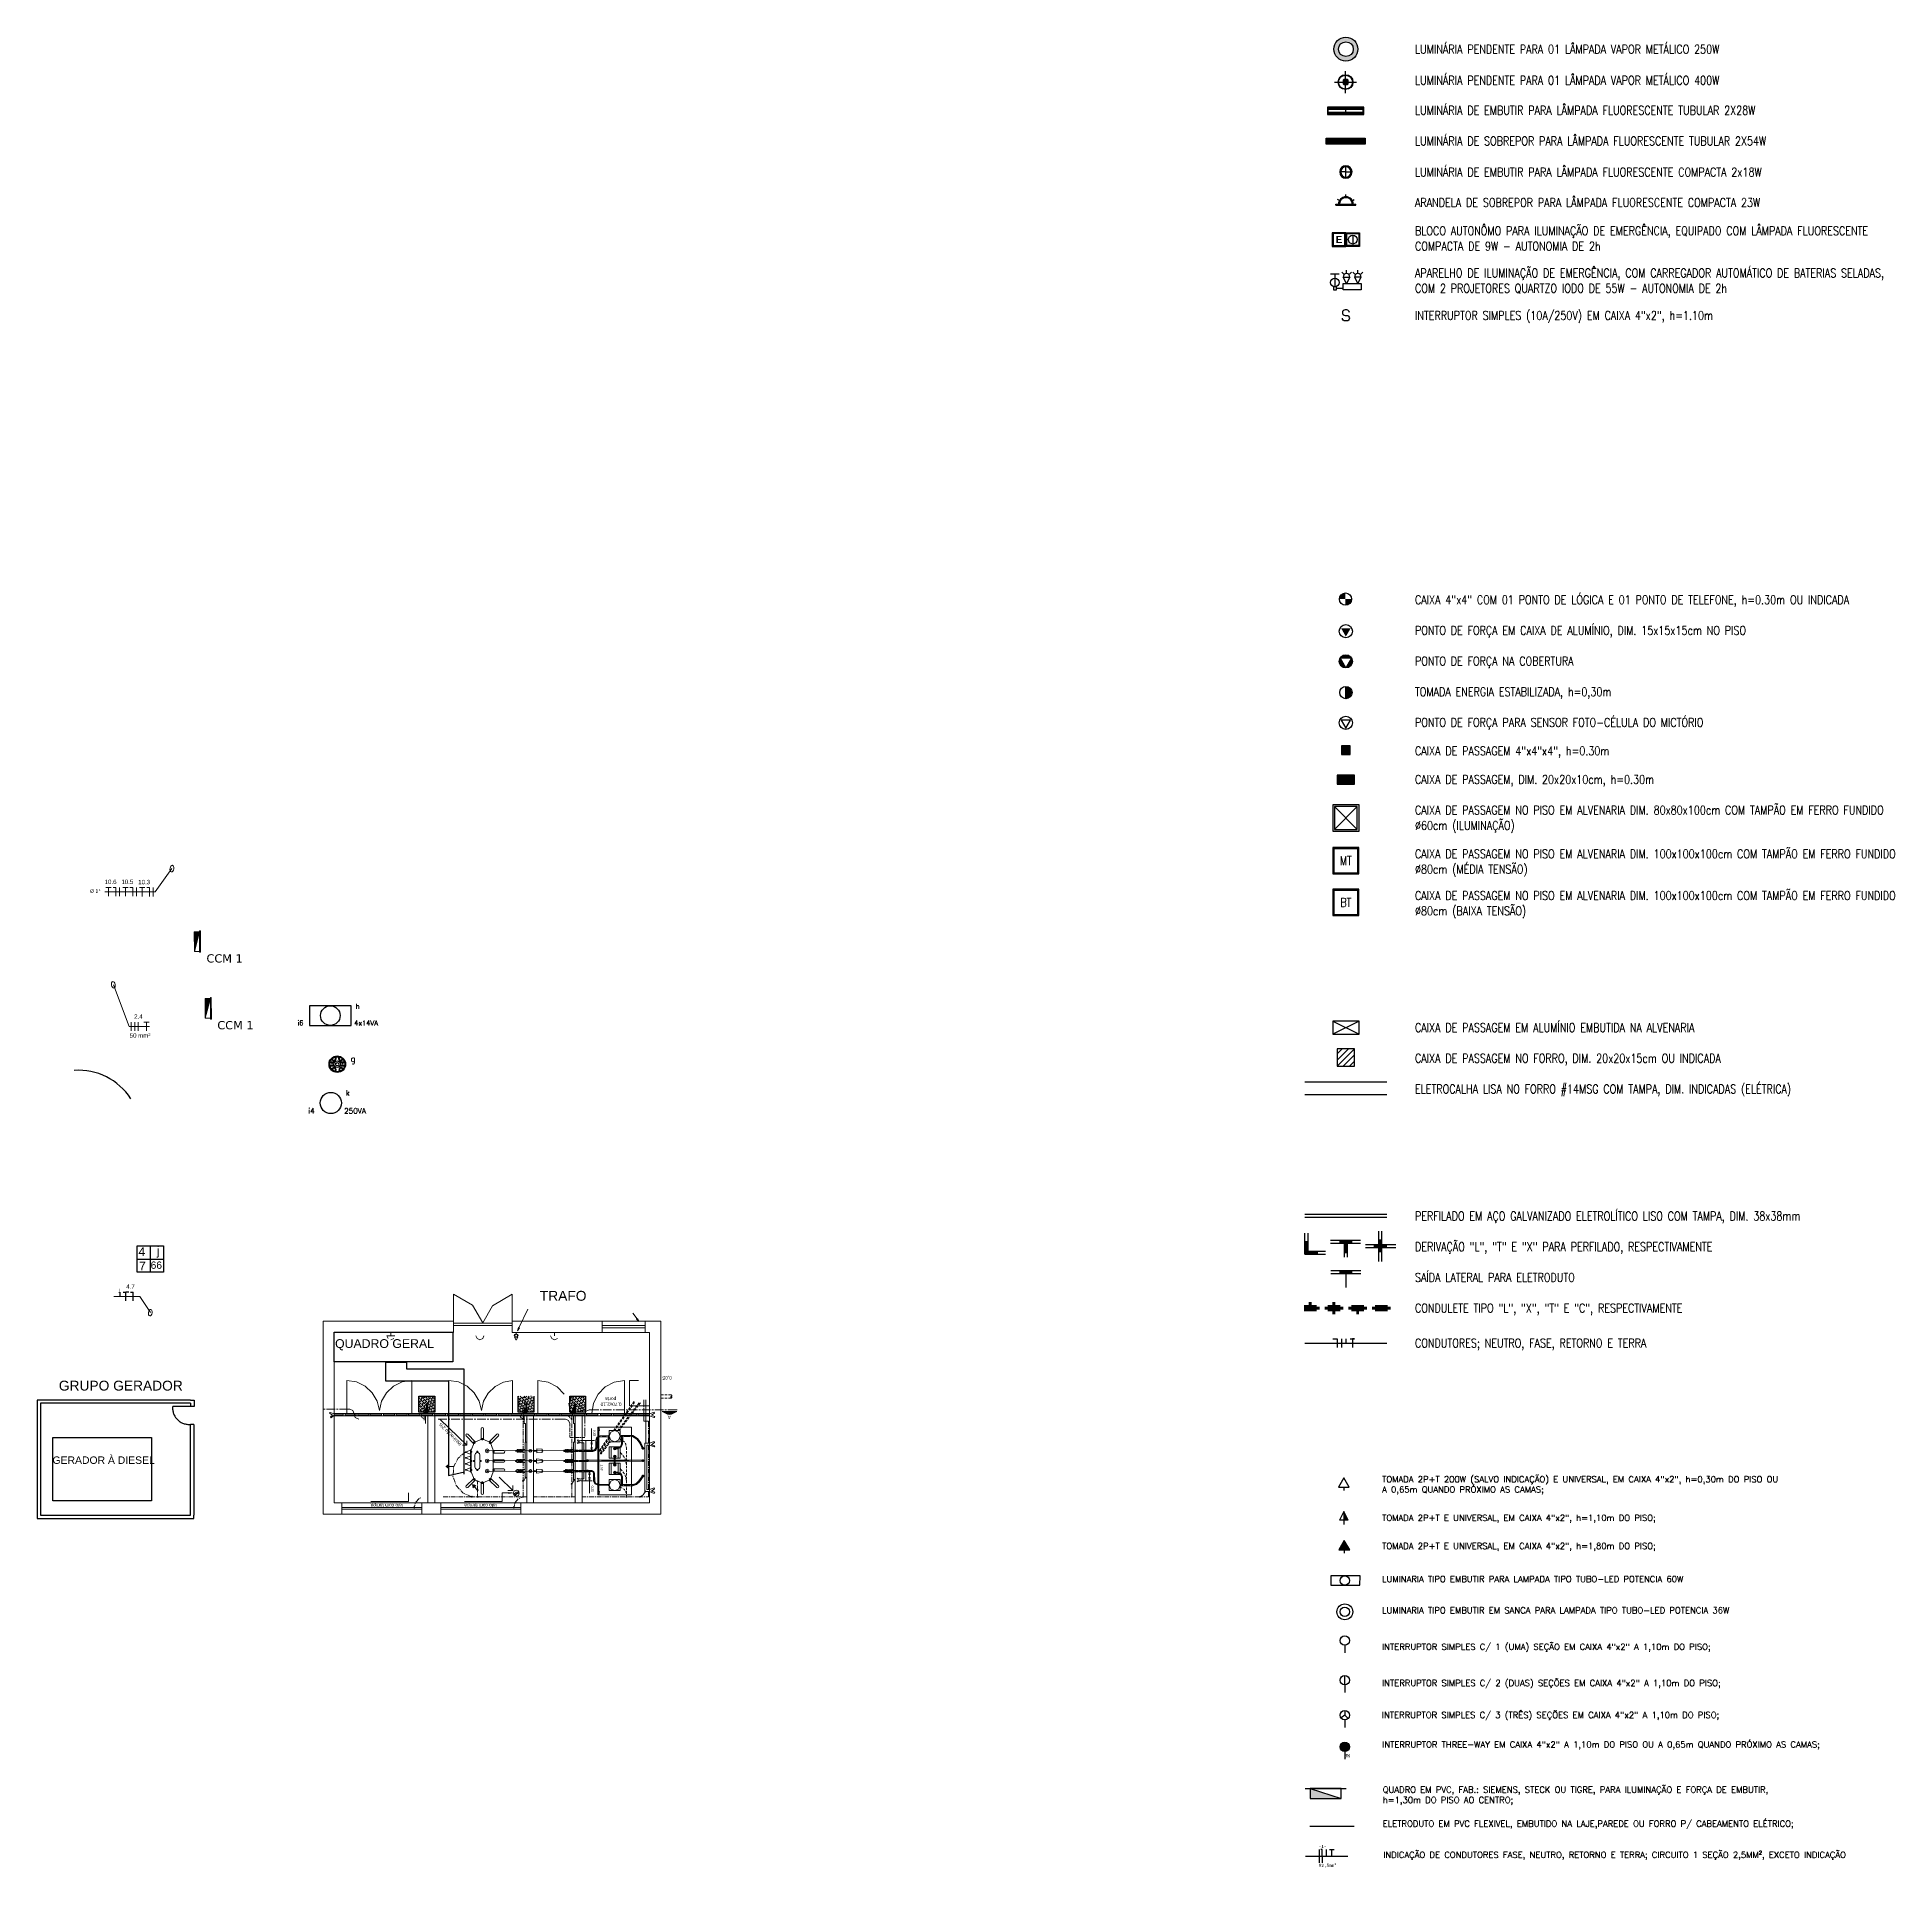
# Model space of a CAD drawing. Header units: metres. Extents: x 257 to 767, y -173 to 1.
# Drawn here: x 725.02 to 767.41, y -118.6 to -76.82 of the extents above; entities that cross this region are included whole.
import ezdxf
from ezdxf.enums import TextEntityAlignment as Align

# ---------------------------------------------------------------- set-up
doc = ezdxf.new("R2010")
doc.units = ezdxf.units.M
doc.header["$LTSCALE"] = 10
doc.set_wipeout_variables(frame=1)
for name, pattern in [('ACAD_ISO02W100', [15, 12, -3]), ('CONTINUA', [0]), ('DASHDOT', [1, 0.5, -0.25, 0, -0.25]), ('DASHED', [0.75, 0.5, -0.25])]:
    doc.linetypes.add(name, pattern=pattern)
doc.layers.get('0').update_dxf_attribs({"color": 254})
for name, color, linetype in [('Base Legenda$0$BSE Legenda', 3, 'Continuous'), ('Base Legenda$0$BSE Texto 80', 2, 'Continuous'), ('CIRCUITOS', 2, 'Continuous'), ('E_ARANDELA', 3, 'Continuous'), ('E_ELÉTRICA-ARANDELA', 3, 'Continuous'), ('ELE_LUMINARIAS', 3, 'Continuous'), ('ELET-FASE', 3, 'Continuous'), ('ELETEXTO LUMINÁRIAS', 254, 'Continuous'), ('Eletro Calha', 6, 'Continuous'), ('ELETRODUTO TOMADAS', 3, 'Continuous'), ('ELETRODUTO-ELT-APAR', 2, 'DASHDOT'), ('FOLHA', 7, 'Continuous'), ('ILM Pontos', 3, 'Continuous'), ('INDICACAO_CIRCUITO', 7, 'Continuous'), ('INDICACAO_INTERRUPTOR', 7, 'Continuous'), ('INDICACAO_POTENCIA', 7, 'Continuous'), ('Legenda', 6, 'Continuous'), ('LU-LUM', 7, 'Continuous'), ('Luminárias', 3, 'Continuous'), ('Parede', 254, 'Continuous'), ('QUADROS', 1, 'Continuous'), ('S20', 253, 'Continuous'), ('TEXTO-1', 7, 'Continuous'), ('TOMADAS', 3, 'Continuous')]:
    doc.layers.add(name, color=color, linetype=linetype)
for name, color, linetype, lineweight in [('ELE-PEÇAS', 10, 'Continuous', 13), ('ELET CIRCUITOS LUMINÁRIAS', 7, 'Continuous', 0), ('Elet TEXT TOMADAS', 7, 'Continuous', 0)]:
    doc.layers.add(name, color=color, linetype=linetype, lineweight=lineweight)
doc.layers.add('Portas', color=254, linetype='ACAD_ISO02W100', plot=False)
doc.styles.add('60-75', font='romans.shx', dxfattribs={"height": 0.12})
doc.styles.add('ARIAL', font='')
doc.styles.add('Base Legenda$0$Bloco Autonomo', font='swissbo.ttf', dxfattribs={"height": 0.08})
doc.styles.add('Base Legenda$0$ROMANS', font='romans.shx')
doc.styles.add('KDF2', font='verdana.ttf', dxfattribs={"width": 0.9})
doc.styles.add('ROMANS', font='simplex.shx')
doc.styles.get("Standard").update_dxf_attribs({"font": ''})
doc.styles.add('VERDANA', font='verdana.ttf')
doc.styles.add('WMF-Arial0', font='')
doc.styles.get('ARIAL').set_extended_font_data('Arial')
doc.styles.get('Standard').set_extended_font_data('Arial')
doc.styles.get('WMF-Arial0').set_extended_font_data('Arial')

msp = doc.modelspace()

# ---------------------------------------------------------------- texts
at = {"color": 7, "lineweight": 0, "style": 'WMF-Arial0'}
for s, height, rotation, p in [('0,05', 0.0777, 180, (739.496, -107.375)), ('0,70x2,10', 0.0777, 180, (738.351, -107.979)), ('porta', 0.0777, 180, (738.23, -107.86)), ('inclinação 2%', 0.07913, 134.4, (734.706, -108.919)), ('A', 0.0777, 180, (739.477, -108.278)), ('0,25', 0.0529, 270, (737.71, -108.602)), ('1,60', 0.0529, 270, (737.876, -109.388)), ('0,25', 0.0529, 270, (737.662, -109.874)), ('ralo com tampa', 0.07767, 180, (733.373, -110.29)), ('ralo com tampa', 0.07767, 180, (735.512, -110.29))]:
    msp.add_text(s, height=height, rotation=rotation, dxfattribs=at).set_placement(p)
at = {"layer": 'Base Legenda$0$BSE Legenda', "style": 'Base Legenda$0$Bloco Autonomo'}
msp.add_text('E', height=0.16, dxfattribs=at).set_placement((754.726, -81.437), align=Align.MIDDLE_CENTER)
at = {"layer": 'Base Legenda$0$BSE Legenda', "color": 3, "style": 'Base Legenda$0$ROMANS', "width": 0.8}
for s, p in [('MT', (754.881, -95.613)), ('BT', (754.881, -96.564))]:
    msp.add_text(s, height=0.2, dxfattribs=at).set_placement(p, align=Align.MIDDLE_CENTER)
at = {"layer": 'Base Legenda$0$BSE Texto 80', "style": 'Base Legenda$0$ROMANS', "width": 0.8}
for s, p in [('LUMINÁRIA PENDENTE PARA 01 LÂMPADA VAPOR METÁLICO 250W', (756.459, -77.094)), ('LUMINÁRIA PENDENTE PARA 01 LÂMPADA VAPOR METÁLICO 400W', (756.459, -77.803)), ('LUMINÁRIA DE EMBUTIR PARA LÂMPADA FLUORESCENTE TUBULAR 2X28W', (756.459, -78.488)), ('LUMINÁRIA DE SOBREPOR PARA LÂMPADA FLUORESCENTE TUBULAR 2X54W', (756.459, -79.188)), ('LUMINÁRIA DE EMBUTIR PARA LÂMPADA FLUORESCENTE COMPACTA 2x18W', (756.459, -79.898)), ('ARANDELA DE SOBREPOR PARA LÂMPADA FLUORESCENTE COMPACTA 23W', (756.459, -80.593)), ('BLOCO AUTONÔMO PARA ILUMINAÇÃO DE EMERGÊNCIA, EQUIPADO COM LÂMPADA FLUORESCENTE ', (756.459, -81.238)), ('COMPACTA DE 9W - AUTONOMIA DE 2h', (756.459, -81.589)), ('APARELHO DE ILUMINAÇÃO DE EMERGÊNCIA, COM CARREGADOR AUTOMÁTICO DE BATERIAS SELADAS,', (756.459, -82.201)), ('COM 2 PROJETORES QUARTZO IODO DE 55W - AUTONOMIA DE 2h', (756.459, -82.551)), ('INTERRUPTOR SIMPLES (10A/250V) EM CAIXA 4"x2", h=1.10m', (756.459, -83.169)), ('CAIXA 4"x4" COM 01 PONTO DE LÓGICA E 01 PONTO DE TELEFONE, h=0.30m OU INDICADA', (756.459, -89.657)), ('PONTO DE FORÇA EM CAIXA DE ALUMÍNIO, DIM. 15x15x15cm NO PISO ', (756.459, -90.357)), ('PONTO DE FORÇA NA COBERTURA', (756.459, -91.057)), ('TOMADA ENERGIA ESTABILIZADA, h=0,30m', (756.459, -91.757)), ('PONTO DE FORÇA PARA SENSOR FOTO-CÉLULA DO MICTÓRIO', (756.459, -92.457)), ('CAIXA DE PASSAGEM 4"x4"x4", h=0.30m', (756.459, -93.107)), ('CAIXA DE PASSAGEM, DIM. 20x20x10cm, h=0.30m', (756.459, -93.757)), ('CAIXA DE PASSAGEM NO PISO EM ALVENARIA DIM. 80x80x100cm COM TAMPÃO EM FERRO FUNDIDO', (756.459, -94.457)), ('Ø60cm (ILUMINAÇÃO)', (756.459, -94.808)), ('CAIXA DE PASSAGEM NO PISO EM ALVENARIA DIM. 100x100x100cm COM TAMPÃO EM FERRO FUNDIDO ', (756.459, -95.458)), ('Ø80cm (MÉDIA TENSÃO)', (756.459, -95.808)), ('CAIXA DE PASSAGEM NO PISO EM ALVENARIA DIM. 100x100x100cm COM TAMPÃO EM FERRO FUNDIDO', (756.459, -96.408)), ('Ø80cm (BAIXA TENSÃO)', (756.459, -96.758)), ('CAIXA DE PASSAGEM EM ALUMÍNIO EMBUTIDA NA ALVENARIA ', (756.459, -99.422)), ('CAIXA DE PASSAGEM NO FORRO, DIM. 20x20x15cm OU INDICADA', (756.459, -100.122)), ('ELETROCALHA LISA NO FORRO #14MSG COM TAMPA, DIM. INDICADAS (ELÉTRICA)', (756.459, -100.822)), ('PERFILADO EM AÇO GALVANIZADO ELETROLÍTICO LISO COM TAMPA, DIM. 38x38mm', (756.459, -103.722)), ('DERIVAÇÃO "L", "T" E "X" PARA PERFILADO, RESPECTIVAMENTE', (756.459, -104.422)), ('SAÍDA LATERAL PARA ELETRODUTO', (756.459, -105.122)), ('CONDULETE TIPO "L", "X", "T" E "C", RESPECTIVAMENTE', (756.459, -105.822)), ('CONDUTORES; NEUTRO, FASE, RETORNO E TERRA', (756.459, -106.622))]:
    msp.add_text(s, height=0.2, dxfattribs=at).set_placement(p, align=Align.MIDDLE_LEFT)
at = {"layer": 'CIRCUITOS', "char_height": 0.075, "attachment_point": 1}
for s, insert in [('{\\f@GulimChe|b0|i0|c0|p49;3W}', (754.858, -115.997)), ('{\\f@GulimChe|b0|i0|c0|p49;-1-}', (754.264, -118.071)), ('{\\f@GulimChe|b0|i0|c0|p49;#2,5mm²}', (754.264, -118.503))]:
    msp.add_mtext_dynamic_manual_height_columns(s, width=0.2795, gutter_width=1.284, heights=[0], dxfattribs=dict(at, insert=insert))
at = {"layer": 'Elet TEXT TOMADAS', "color": 7, "ltscale": 0.05, "style": 'ARIAL'}
for s, rotation, p in [('10.6', 360, (726.555, -96.145)), ('10.5', 360, (726.939, -96.145)), ('10.3', 360, (727.322, -96.15)), ('2.4', 0, (727.229, -99.22)), ('50 mm²', 360, (727.127, -99.651))]:
    msp.add_text(s, height=0.1, rotation=rotation, dxfattribs=at).set_placement(p)
at = {"layer": 'Elet TEXT TOMADAS', "style": 'KDF2'}
msp.add_text('%%C 1"', height=0.08, rotation=0.726, dxfattribs=at).set_placement((726.223, -96.348))
at = {"layer": 'ELETEXTO LUMINÁRIAS', "color": 7, "ltscale": 0.05, "style": 'ARIAL'}
for s, height, rotation, p in [('j', 0.0801, 0, (726.872, -105.45)), ('4.7', 0.1, 360, (727.049, -105.38)), ('TRAFO ', 0.225, 360, (736.487, -105.655)), ('QUADRO GERAL ', 0.20054, 360, (731.814, -106.733)), ('GRUPO GERADOR', 0.225, 360, (725.51, -107.705)), ('GERADOR À DIESEL', 0.16986, 360, (725.366, -109.378))]:
    msp.add_text(s, height=height, rotation=rotation, dxfattribs=at).set_placement(p)
at = {"layer": 'INDICACAO_CIRCUITO', "style": 'ROMANS'}
for s, height, p in [('i6', 0.1121, (731.093, -99.37)), ('i4', 0.1211, (731.351, -101.382))]:
    msp.add_text(s, height=height, dxfattribs=at).set_placement(p, align=Align.RIGHT)
at = {"layer": 'INDICACAO_INTERRUPTOR', "style": 'ROMANS'}
for s, height, p in [('h', 0.112, (732.328, -98.934)), ('k', 0.121, (732.104, -100.911))]:
    msp.add_text(s, height=height, dxfattribs=at).set_placement(p, align=Align.MIDDLE_CENTER)
msp.add_text('g', height=0.142, dxfattribs=at).set_placement((732.168, -100.205))
at = {"layer": 'INDICACAO_POTENCIA', "style": 'ROMANS'}
for s, height, p in [('4x14VA', 0.1121, (732.251, -99.371)), ('250VA', 0.1211, (732.02, -101.384))]:
    msp.add_text(s, height=height, dxfattribs=at).set_placement(p)
at = {"layer": 'Legenda', "attachment_point": 1, "style": '60-75'}
for s, insert, char_height, width in [('TOMADA 2P+T 200W (SALVO INDICAÇÃO) E UNIVERSAL, EM CAIXA 4"x2", h=0,30m DO PISO OU A 0,65m QUANDO PRÓXIMO AS CAMAS;', (755.709, -109.658), 0.140625, 9.86555), ('TOMADA 2P+T E UNIVERSAL, EM CAIXA 4"x2", h=1,10m DO PISO;', (755.709, -110.539), 0.14062, 9.86555), ('TOMADA 2P+T E UNIVERSAL, EM CAIXA 4"x2", h=1,80m DO PISO;', (755.709, -111.182), 0.14062, 9.86555), ('LUMINARIA TIPO EMBUTIR PARA LAMPADA TIPO TUBO-LED POTENCIA 60W ', (755.708, -111.937), 0.14062, 9.8674), ('LUMINARIA TIPO EMBUTIR EM SANCA PARA LAMPADA TIPO TUBO-LED POTENCIA 36W', (755.708, -112.649), 0.14062, 9.8674), ('INTERRUPTOR SIMPLES C/ 1 (UMA) SEÇÃO EM CAIXA 4"x2" A 1,10m DO PISO;', (755.709, -113.482), 0.14062, 9.8674), ('INTERRUPTOR SIMPLES C/ 2 (DUAS) SEÇÕES EM CAIXA 4"x2" A 1,10m DO PISO;', (755.709, -114.31), 0.14062, 9.86677), ('INTERRUPTOR SIMPLES C/ 3 (TRÊS) SEÇÕES EM CAIXA 4"x2" A 1,10m DO PISO;', (755.705, -115.039), 0.14062, 9.87111), ('INTERRUPTOR THREE-WAY EM CAIXA 4"x2" A 1,10m DO PISO OU A 0,65m QUANDO PRÓXIMO AS CAMAS; ', (755.711, -115.712), 0.14062, 9.86557), ('QUADRO EM PVC, FAB.: SIEMENS, STECK OU TIGRE, PARA ILUMINAÇÃO E FORÇA DE EMBUTIR, h=1,30m DO PISO AO CENTRO;', (755.723, -116.743), 0.140625, 10.17459), ('ELETRODUTO EM PVC FLEXIVEL, EMBUTIDO NA LAJE,PAREDE OU FORRO P/ CABEAMENTO ELÉTRICO;', (755.723, -117.518), 0.14062, 10.17459), ('INDICAÇÃO DE CONDUTORES FASE, NEUTRO, RETORNO E TERRA; CIRCUITO 1 SEÇÃO 2,5MM², EXCETO INDICAÇÃO', (755.736, -118.229), 0.14062, 10.16138)]:
    msp.add_mtext(s, dxfattribs=dict(at, insert=insert, char_height=char_height, width=width))
at = {"layer": 'Luminárias', "color": 7, "ltscale": 0.05, "style": 'ARIAL'}
for s, height, p in [('4', 0.2, (727.327, -104.634)), ('j', 0.2, (727.748, -104.613)), ('7', 0.2, (727.339, -104.962)), ('66', 0.1673, (727.605, -104.926))]:
    msp.add_text(s, height=height, rotation=360, dxfattribs=at).set_placement(p)
at = {"layer": 'TEXTO-1', "ltscale": 0.05, "style": 'VERDANA'}
for p in [(728.88, -97.936), (729.127, -99.46)]:
    msp.add_text('CCM 1', height=0.1877, rotation=0, dxfattribs=at).set_placement(p)

# ---------------------------------------------------------------- blocks, each defined once
blk = doc.blocks.new('QLT SOBRE-50')
at = {"ltscale": 0.03}
h = blk.add_hatch(color=3, dxfattribs=at)
h.set_gradient(color1=(0, 255, 0), color2=(0, 255, 0), tint=1)
h.paths.add_polyline_path([(-0.225, 0.12), (-0.225, 0), (0.225, 0)])
for p, q in [((-0.245, 0.12), (-0.245, 0.14)), ((0.245, 0.14), (-0.245, 0.14)), ((0.245, 0.12), (-0.245, 0.12)), ((-0.225, 0.12), (-0.225, 0)), ((0.225, 0), (-0.225, 0.12)), ((-0.225, 0), (0.225, 0)), ((0.225, 0), (0.225, 0.12)), ((0.245, 0.12), (0.245, 0.14))]:
    blk.add_line(p, q)
blk = doc.blocks.new('lampFluor')
at = {"layer": 'Luminárias'}
for p, q in [((90.853, 7.758), (91.453, 7.758)), ((90.853, 7.158), (90.853, 7.758)), ((91.153, 7.758), (91.153, 7.158)), ((91.453, 7.758), (91.453, 7.158)), ((90.853, 7.454), (91.452, 7.454)), ((91.453, 7.158), (90.853, 7.158))]:
    blk.add_line(p, q, dxfattribs=at)
blk = doc.blocks.new('lampFluor2')
at = {"layer": 'Luminárias'}
blk.add_blockref('lampFluor', (-91.152, -7.454), dxfattribs=at)
blk = doc.blocks.new('*U41', base_point=(26.762, -7.262))
for p, q in [((26.974, -7.162), (26.549, -7.162)), ((26.549, -7.162), (26.549, -7.362)), ((26.974, -7.362), (26.974, -7.162)), ((26.549, -7.362), (26.974, -7.362))]:
    blk.add_line(p, q)
blk.add_circle((26.762, -7.262), 0.1)
blk = doc.blocks.new('*U42', base_point=(0.61, 12.312))
for p, q in [((0.589, 12.328), (0.552, 12.328)), ((0.586, 12.324), (0.552, 12.324)), ((0.586, 12.301), (0.552, 12.301)), ((0.589, 12.296), (0.552, 12.296)), ((0.668, 12.328), (0.631, 12.328)), ((0.668, 12.296), (0.631, 12.296)), ((0.668, 12.324), (0.634, 12.324)), ((0.668, 12.301), (0.634, 12.301))]:
    blk.add_line(p, q)
for radius in [0.0661, 0.0601, 0.0266, 0.0134]:
    blk.add_circle((0.61, 12.312), radius)
for centre, radius, start, end in [((0.583, 12.357), 0.0178, 193.7951, 49.035), ((0.583, 12.357), 0.0132, 180.9394, 61.8907), ((0.638, 12.357), 0.0178, 131.7832, 343.9022), ((0.638, 12.357), 0.0132, 119.7176, 355.9678), ((0.578, 12.312), 0.0117, 99.3701, 260.6299), ((0.583, 12.267), 0.0178, 313.6566, 164.3304), ((0.583, 12.267), 0.0132, 301.9454, 176.0416), ((0.641, 12.267), 0.0178, 25.3804, 222.8612), ((0.641, 12.267), 0.0132, 16.6405, 231.6011), ((0.643, 12.312), 0.0117, 279.3701, 80.6299)]:
    blk.add_arc(centre, radius, start, end)
blk = doc.blocks.new('*U43', base_point=(43.52, 17.839))
blk.add_circle((43.52, 17.839), 0.1)
blk = doc.blocks.new('LU-LI1')
blk.add_wipeout([(0.17, -0.63), (0.18, -0.62), (0.2, -0.62), (0.21, -0.62), (0.22, -0.61), (0.24, -0.61), (0.25, -0.6), (0.26, -0.6), (0.27, -0.59), (0.29, -0.58), (0.3, -0.58), (0.31, -0.57), (0.32, -0.56), (0.33, -0.56), (0.35, -0.55), (0.36, -0.54), (0.37, -0.54), (0.38, -0.53), (0.39, -0.52), (0.4, -0.51), (0.41, -0.5), (0.42, -0.49), (0.43, -0.49), (0.44, -0.48), (0.45, -0.47), (0.46, -0.46), (0.47, -0.45), (0.48, -0.44), (0.49, -0.43), (0.5, -0.42), (0.51, -0.41), (0.52, -0.4), (0.52, -0.39), (0.53, -0.37), (0.54, -0.36), (0.55, -0.35), (0.55, -0.34), (0.56, -0.33), (0.57, -0.32), (0.57, -0.3), (0.58, -0.29), (0.59, -0.28), (0.59, -0.27), (0.6, -0.26), (0.6, -0.24), (0.61, -0.23), (0.61, -0.22), (0.62, -0.2), (0.62, -0.19), (0.63, -0.18), (0.63, -0.17), (0.63, -0.15), (0.64, -0.14), (0.64, -0.13), (0.64, -0.11), (0.64, -0.1), (0.64, -0.09), (0.65, -0.07), (0.65, -0.06), (0.65, -0.04), (0.65, -0.03), (0.65, -0.02), (0.65, 0), (0.65, 0.01), (0.65, 0.02), (0.65, 0.04), (0.65, 0.05), (0.65, 0.06), (0.65, 0.08), (0.64, 0.09), (0.64, 0.1), (0.64, 0.12), (0.64, 0.13), (0.63, 0.14), (0.63, 0.16), (0.63, 0.17), (0.62, 0.18), (0.62, 0.2), (0.62, 0.21), (0.61, 0.22), (0.61, 0.24), (0.6, 0.25), (0.6, 0.26), (0.59, 0.27), (0.58, 0.29), (0.58, 0.3), (0.57, 0.31), (0.56, 0.32), (0.56, 0.33), (0.55, 0.35), (0.54, 0.36), (0.54, 0.37), (0.53, 0.38), (0.52, 0.39), (0.51, 0.4), (0.5, 0.41), (0.49, 0.42), (0.49, 0.43), (0.48, 0.44), (0.47, 0.45), (0.46, 0.46), (0.45, 0.47), (0.44, 0.48), (0.43, 0.49), (0.42, 0.5), (0.41, 0.51), (0.4, 0.52), (0.39, 0.52), (0.37, 0.53), (0.36, 0.54), (0.35, 0.55), (0.34, 0.55), (0.33, 0.56), (0.32, 0.57), (0.3, 0.57), (0.29, 0.58), (0.28, 0.59), (0.27, 0.59), (0.26, 0.6), (0.24, 0.6), (0.23, 0.61), (0.22, 0.61), (0.2, 0.62), (0.19, 0.62), (0.18, 0.63), (0.17, 0.63), (0.15, 0.63), (0.14, 0.64), (0.13, 0.64), (0.11, 0.64), (0.1, 0.64), (0.09, 0.64), (0.07, 0.65), (0.06, 0.65), (0.04, 0.65), (0.03, 0.65), (0.02, 0.65), (0, 0.65), (-0.01, 0.65), (-0.02, 0.65), (-0.04, 0.65), (-0.05, 0.65), (-0.06, 0.65), (-0.08, 0.65), (-0.09, 0.64), (-0.1, 0.64), (-0.12, 0.64), (-0.13, 0.64), (-0.14, 0.63), (-0.16, 0.63), (-0.17, 0.63), (-0.18, 0.62), (-0.2, 0.62), (-0.21, 0.62), (-0.22, 0.61), (-0.24, 0.61), (-0.25, 0.6), (-0.26, 0.6), (-0.27, 0.59), (-0.29, 0.58), (-0.3, 0.58), (-0.31, 0.57), (-0.32, 0.56), (-0.33, 0.56), (-0.35, 0.55), (-0.36, 0.54), (-0.37, 0.54), (-0.38, 0.53), (-0.39, 0.52), (-0.4, 0.51), (-0.41, 0.5), (-0.42, 0.49), (-0.43, 0.49), (-0.44, 0.48), (-0.45, 0.47), (-0.46, 0.46), (-0.47, 0.45), (-0.48, 0.44), (-0.49, 0.43), (-0.5, 0.42), (-0.51, 0.41), (-0.52, 0.4), (-0.52, 0.39), (-0.53, 0.37), (-0.54, 0.36), (-0.55, 0.35), (-0.55, 0.34), (-0.56, 0.33), (-0.57, 0.32), (-0.57, 0.3), (-0.58, 0.29), (-0.59, 0.28), (-0.59, 0.27), (-0.6, 0.26), (-0.6, 0.24), (-0.61, 0.23), (-0.61, 0.22), (-0.62, 0.2), (-0.62, 0.19), (-0.63, 0.18), (-0.63, 0.17), (-0.63, 0.15), (-0.64, 0.14), (-0.64, 0.13), (-0.64, 0.11), (-0.64, 0.1), (-0.64, 0.09), (-0.65, 0.07), (-0.65, 0.06), (-0.65, 0.04), (-0.65, 0.03), (-0.65, 0.02), (-0.65, 0), (-0.65, -0.01), (-0.65, -0.02), (-0.65, -0.04), (-0.65, -0.05), (-0.65, -0.06), (-0.65, -0.08), (-0.64, -0.09), (-0.64, -0.1), (-0.64, -0.12), (-0.64, -0.13), (-0.63, -0.14), (-0.63, -0.16), (-0.63, -0.17), (-0.62, -0.18), (-0.62, -0.2), (-0.62, -0.21), (-0.61, -0.22), (-0.61, -0.24), (-0.6, -0.25), (-0.6, -0.26), (-0.59, -0.27), (-0.58, -0.29), (-0.58, -0.3), (-0.57, -0.31), (-0.56, -0.32), (-0.56, -0.33), (-0.55, -0.35), (-0.54, -0.36), (-0.54, -0.37), (-0.53, -0.38), (-0.52, -0.39), (-0.51, -0.4), (-0.5, -0.41), (-0.49, -0.42), (-0.49, -0.43), (-0.48, -0.44), (-0.47, -0.45), (-0.46, -0.46), (-0.45, -0.47), (-0.44, -0.48), (-0.43, -0.49), (-0.42, -0.5), (-0.41, -0.51), (-0.4, -0.52), (-0.39, -0.52), (-0.37, -0.53), (-0.36, -0.54), (-0.35, -0.55), (-0.34, -0.55), (-0.33, -0.56), (-0.32, -0.57), (-0.3, -0.57), (-0.29, -0.58), (-0.28, -0.59), (-0.27, -0.59), (-0.26, -0.6), (-0.24, -0.6), (-0.23, -0.61), (-0.22, -0.61), (-0.2, -0.62), (-0.19, -0.62), (-0.18, -0.63), (-0.17, -0.63), (-0.15, -0.63), (-0.14, -0.64), (-0.13, -0.64), (-0.11, -0.64), (-0.1, -0.64), (-0.09, -0.64), (-0.07, -0.65), (-0.06, -0.65), (-0.04, -0.65), (-0.03, -0.65), (-0.02, -0.65), (0, -0.65), (0.01, -0.65), (0.02, -0.65), (0.04, -0.65), (0.05, -0.65), (0.06, -0.65), (0.08, -0.65), (0.09, -0.64), (0.1, -0.64), (0.12, -0.64), (0.13, -0.64), (0.14, -0.63), (0.16, -0.63)])
h = blk.add_hatch(color=252)
h.dxf.hatch_style = 1
edge = h.paths.add_edge_path(flags=17)
edge.add_arc((0, 0), 0.4, 0, 360)
edge = h.paths.add_edge_path()
edge.add_arc((0, 0), 0.65, 0, 360)
at = {"layer": 'ELE_LUMINARIAS'}
for radius in [0.65, 0.4]:
    blk.add_circle((0, 0), radius, dxfattribs=at)
blk = doc.blocks.new('ARANDELA')
at = {"layer": 'E_ARANDELA'}
for p, q in [((-90.292, 93.78), (-90.292, 93.828)), ((-90.292, 93.828), (-89.428, 93.828)), ((-90.292, 93.78), (-89.428, 93.78)), ((-90.137, 93.988), (-90.222, 94.037)), ((-89.86, 94.148), (-89.86, 94.246)), ((-89.582, 93.988), (-89.497, 94.037)), ((-89.428, 93.78), (-89.428, 93.828))]:
    blk.add_line(p, q, dxfattribs=at)
for radius in [0.32, 0.28]:
    blk.add_arc((-89.86, 93.828), radius, 0, 180, dxfattribs=at)
blk = doc.blocks.new('LU-LI')
at = {"layer": 'LU-LUM'}
h = blk.add_hatch(color=3, dxfattribs=at)
h.paths.add_polyline_path([(0, 0), (0, 0.135), (-0.099, 0.135), (-0.135, 0.099), (-0.135, 0)])
h.paths.add_polyline_path([(0.135, 0), (0.135, 0.099), (0.099, 0.135), (0, 0.135), (0, 0)])
h.paths.add_polyline_path([(0, 0), (0, -0.135), (0.099, -0.135), (0.135, -0.099), (0.135, 0)])
h.paths.add_polyline_path([(0, 0), (-0.135, 0), (-0.135, -0.099), (-0.099, -0.135), (0, -0.135)])
at = {"layer": 'LU-LUM', "color": 3}
for p, q in [((-0.59625, 0), (0.59625, 0)), ((-0.135, 0.099), (-0.099, 0.135)), ((-0.135, 0.099), (-0.135, -0.099)), ((0.099, 0.135), (-0.099, 0.135)), ((0, -0.59625), (0, 0.59625)), ((0.099, 0.135), (0.135, 0.099)), ((0.135, -0.099), (0.135, 0.099)), ((-0.099, -0.135), (-0.135, -0.099)), ((-0.099, -0.135), (0.099, -0.135)), ((0.135, -0.099), (0.099, -0.135))]:
    blk.add_line(p, q, dxfattribs=at)
for radius in [0.3975, 0.375]:
    blk.add_circle((0, 0), radius, dxfattribs=at)
blk = doc.blocks.new('LU-LS')
at = {"layer": 'LU-LUM', "color": 3}
for p, q in [((467.648, 206.464), (467.648, 205.214)), ((467.667, 205.214), (467.667, 206.464)), ((467.686, 206.464), (467.686, 205.214)), ((467.705, 206.464), (467.705, 205.214)), ((467.723, 206.464), (467.723, 205.214)), ((467.742, 205.214), (467.742, 206.464)), ((467.761, 206.464), (467.761, 205.214)), ((467.63, 205.839), (467.78, 205.839))]:
    blk.add_line(p, q, dxfattribs=at)
for points in [[(467.605, 205.189), (467.805, 205.189), (467.805, 206.489), (467.605, 206.489)], [(467.63, 205.214), (467.78, 205.214), (467.78, 206.464), (467.63, 206.464)]]:
    blk.add_lwpolyline(points, close=True, dxfattribs=at)
blk = doc.blocks.new('LU-CF2')
at = {"layer": 'S20'}
for points in [[(0.589, 0.076), (0.589, 0.05), (-0.56, 0.05), (-0.56, 0.076)], [(0.589, -0.076), (0.589, -0.05), (-0.56, -0.05), (-0.56, -0.076)]]:
    blk.add_hatch(color=3, dxfattribs=at).paths.add_polyline_path(points)
at = {"layer": 'LU-LUM', "color": 3}
blk.add_line((0, 0.105), (0, -0.105), dxfattribs=at)
for points in [[(0.625, 0.125), (-0.625, 0.125), (-0.625, -0.125), (0.625, -0.125)], [(0.605, 0.105), (-0.605, 0.105), (-0.605, -0.105), (0.605, -0.105)]]:
    blk.add_lwpolyline(points, close=True, dxfattribs=at)
at = {"layer": 'S20', "color": 131}
for p, q in [((-0.56, 0.05), (-0.56, 0.076)), ((0.589, 0.05), (0.589, 0.076))]:
    blk.add_line(p, q, dxfattribs=at)
at = {"layer": 'S20', "color": 3}
for p, q in [((-0.56, -0.05), (-0.56, -0.076)), ((0.589, -0.05), (0.589, -0.076))]:
    blk.add_line(p, q, dxfattribs=at)
for points in [[(0.614, 0.076), (0.614, 0.05), (-0.586, 0.05), (-0.586, 0.076)], [(0.614, -0.076), (0.614, -0.05), (-0.586, -0.05), (-0.586, -0.076)]]:
    blk.add_lwpolyline(points, close=True, dxfattribs=at)
blk = doc.blocks.new('LU-EC')
at = {"layer": 'LU-LUM'}
for points in [[(-3160.674, -3128.556), (-3160.674, -3128.536, 0.414214), (-3160.799, -3128.661), (-3160.779, -3128.661, -0.414214)], [(-3160.569, -3128.661), (-3160.549, -3128.661, 0.414214), (-3160.674, -3128.536), (-3160.674, -3128.556, -0.414214)], [(-3160.779, -3128.661), (-3160.799, -3128.661, 0.414214), (-3160.674, -3128.786), (-3160.674, -3128.766, -0.414214)], [(-3160.674, -3128.766), (-3160.674, -3128.786, 0.414214), (-3160.549, -3128.661), (-3160.569, -3128.661, -0.414214)]]:
    blk.add_hatch(color=3, dxfattribs=at).paths.add_polyline_path(points)
at = {"layer": 'LU-LUM', "color": 3}
for p, q in [((-3160.674, -3128.786), (-3160.674, -3128.536)), ((-3160.674, -3128.661), (-3160.799, -3128.661)), ((-3160.674, -3128.661), (-3160.549, -3128.661))]:
    blk.add_line(p, q, dxfattribs=at)
for radius in [0.125, 0.105]:
    blk.add_circle((-3160.674, -3128.661), radius, dxfattribs=at)
blk = doc.blocks.new('Estabilizada')
at = {"layer": 'TOMADAS'}
blk.add_hatch(color=256, dxfattribs=at).paths.add_polyline_path([(0.001, 0), (-0.002, 0, 0.401912), (-0.069, -0.071, 0.414214), (0.001, -0.142)])
blk.add_line((0.001, 0), (0.001, -0.142), dxfattribs=at)
blk.add_circle((0.001, -0.071), 0.0708, dxfattribs=at)
blk = doc.blocks.new('TM')
blk.add_hatch(color=256).paths.add_polyline_path([(0, 0.168), (0, 0.056), (0.056, 0.056)])
for p, q in [((0, 0.168), (-0.056, 0.056)), ((0.056, 0.056), (-0.056, 0.056)), ((0, 0.168), (0, 0.056)), ((0.056, 0.056), (0, 0.168)), ((0, 0.056), (0, 0))]:
    blk.add_line(p, q)
blk = doc.blocks.new('TA')
at = {"layer": 'TOMADAS'}
blk.add_line((0, 0.044), (0, 0), dxfattribs=at)
blk.add_lwpolyline([(0.07, 0.044), (0, 0.166), (-0.07, 0.044)], close=True, dxfattribs=at)
blk = doc.blocks.new('TB')
at = {"layer": 'TOMADAS'}
blk.add_line((0, 0.044), (0, 0), dxfattribs=at)
blk.add_lwpolyline([(0.07, 0.044), (0, 0.166), (-0.07, 0.044)], close=True, dxfattribs=at)
blk.add_solid([(0, 0.166), (0.07, 0.044), (-0.07, 0.044)], dxfattribs=at)
blk = doc.blocks.new('terra')
at = {"layer": 'CIRCUITOS', "color": 0}
for p, q in [((2548.154, 1844.751), (2548.264, 1844.751)), ((2548.209, 1844.6), (2548.209, 1844.751))]:
    blk.add_line(p, q, dxfattribs=at)

# ---------------------------------------------------------------- hatches: boundary and pattern name
h = msp.add_hatch(color=256)
h.paths.add_polyline_path([(739.493, -108.243), (739.617, -108.183), (739.28, -108.183)])
h.paths.add_polyline_path([(739.423, -108.243), (739.493, -108.243), (739.28, -108.183)])
h.paths.add_polyline_path([(739.448, -108.253), (739.493, -108.243), (739.423, -108.243)])
h.paths.add_polyline_path([(739.448, -108.253), (739.423, -108.243), (739.404, -108.243)])
h.paths.add_polyline_path([(739.404, -108.243), (739.423, -108.243), (739.28, -108.183)])
at = {"layer": 'Base Legenda$0$BSE Legenda'}
h = msp.add_hatch(color=256, dxfattribs=at)
h.paths.add_polyline_path([(754.873, -89.502, 0.414214), (754.733, -89.642), (754.873, -89.642)])
h.paths.add_polyline_path([(755.013, -89.642), (754.873, -89.642), (754.873, -89.782, 0.414214)])
h = msp.add_hatch(color=256, dxfattribs=at)
h.paths.add_polyline_path([(755.032, -91.064, 1), (754.732, -91.064, 1)])
h.paths.add_polyline_path([(754.882, -91.185), (754.776, -91), (754.989, -91)], flags=16)
h = msp.add_hatch(color=255, dxfattribs=at)
h.paths.add_polyline_path([(754.843, -93.049), (754.843, -92.988), (754.782, -92.988), (754.782, -93.049)])
h.paths.add_polyline_path([(754.921, -93.049), (754.921, -92.988), (754.843, -92.988), (754.843, -93.049)])
h.paths.add_polyline_path([(754.921, -93.049), (754.982, -93.049), (754.982, -92.988), (754.921, -92.988)])
h.paths.add_polyline_path([(754.921, -93.049), (754.843, -93.049), (754.843, -93.127), (754.921, -93.127)])
h.paths.add_polyline_path([(754.843, -93.049), (754.782, -93.049), (754.782, -93.127), (754.843, -93.127)])
h.paths.add_polyline_path([(754.921, -93.127), (754.982, -93.127), (754.982, -93.049), (754.921, -93.049)])
h.paths.add_polyline_path([(754.843, -93.127), (754.843, -93.188), (754.921, -93.188), (754.921, -93.127)])
h.paths.add_polyline_path([(754.921, -93.188), (754.982, -93.188), (754.982, -93.127), (754.921, -93.127)])
h.paths.add_polyline_path([(754.782, -93.127), (754.782, -93.188), (754.843, -93.188), (754.843, -93.127)])
at = {"layer": 'Base Legenda$0$BSE Legenda', "ltscale": 2000}
h = msp.add_hatch(color=255, dxfattribs=at)
h.paths.add_polyline_path([(754.882, -93.763), (755.082, -93.663), (754.682, -93.663)])
h.paths.add_polyline_path([(754.682, -93.663), (754.682, -93.863), (754.882, -93.763)])
h.paths.add_polyline_path([(754.882, -93.763), (755.082, -93.863), (755.082, -93.663)])
h.paths.add_polyline_path([(754.882, -93.763), (754.682, -93.863), (755.082, -93.863)])
at = {"layer": 'FOLHA'}
h = msp.add_hatch(color=256, dxfattribs=at)
h.set_gradient(color1=(248, 215, 49), color2=(255, 255, 0), tint=1)
h.paths.add_polyline_path([(754.965, -115.838, 1), (754.751, -115.838, 1)])
h = msp.add_hatch(color=256, dxfattribs=at)
h.dxf.hatch_style = 1
h.paths.add_polyline_path([(754.069, -116.79), (754.069, -117.018), (754.772, -117.018)])

# ---------------------------------------------------------------- linework, layer by layer
at = {"color": 7, "lineweight": 0}
for p, q in [((734.954, -105.758), (734.52, -105.502)), ((734.52, -106.17), (734.52, -105.502)), ((735.857, -105.502), (735.41, -105.771)), ((735.857, -106.17), (735.857, -105.502)), ((735.187, -106.16), (734.954, -105.758)), ((735.41, -105.771), (735.187, -106.16)), ((736.011, -106.271), (736.215, -105.851)), ((731.539, -110.522), (731.539, -106.122)), ((731.539, -106.378), (731.539, -106.378)), ((734.52, -106.378), (731.796, -106.378)), ((731.796, -110.265), (731.796, -106.378)), ((733.088, -106.378), (733.088, -106.453)), ((734.52, -106.378), (734.52, -106.122)), ((735.857, -106.17), (734.52, -106.17)), ((735.857, -106.218), (734.52, -106.218)), ((735.189, -106.17), (735.187, -106.16)), ((735.19, -106.16), (735.189, -106.17)), ((735.857, -106.378), (735.857, -106.122)), ((737.913, -106.378), (735.857, -106.378)), ((736.01, -106.378), (735.919, -106.378)), ((735.947, -106.378), (735.947, -106.414)), ((735.977, -106.341), (735.999, -106.266)), ((735.977, -106.341), (735.999, -106.266)), ((736.022, -106.277), (735.977, -106.341)), ((736.022, -106.277), (735.977, -106.341)), ((735.999, -106.266), (736.022, -106.277)), ((735.999, -106.266), (736.022, -106.277)), ((736.022, -106.277), (736.022, -106.277)), ((736.825, -106.378), (736.825, -106.453)), ((737.913, -106.378), (737.913, -106.122)), ((738.89, -106.221), (737.913, -106.221)), ((738.89, -106.273), (737.913, -106.273)), ((738.89, -106.378), (737.913, -106.378)), ((738.89, -106.378), (738.89, -106.122)), ((738.992, -106.378), (738.89, -106.378)), ((738.992, -106.378), (738.992, -106.378)), ((738.992, -110.265), (738.992, -106.378)), ((738.992, -106.41), (738.992, -107.392)), ((739.249, -110.522), (739.249, -106.122)), ((733.179, -106.453), (732.997, -106.453)), ((732.997, -106.453), (733.023, -106.517)), ((733.088, -106.544), (733.153, -106.517)), ((735.028, -106.453), (735.054, -106.517)), ((735.054, -106.517), (735.119, -106.544)), ((735.119, -106.544), (735.184, -106.517)), ((735.184, -106.517), (735.21, -106.453)), ((735.908, -106.487), (735.947, -106.555)), ((735.986, -106.487), (735.908, -106.487)), ((735.947, -106.555), (735.986, -106.487)), ((736.733, -106.453), (736.76, -106.517)), ((736.76, -106.517), (736.825, -106.544)), ((736.825, -106.544), (736.889, -106.517)), ((732.079, -108.226), (732.079, -107.472)), ((732.302, -107.507), (732.084, -107.472)), ((732.5, -107.603), (732.302, -107.507)), ((732.662, -107.754), (732.5, -107.603)), ((733.15, -107.603), (732.989, -107.754)), ((733.349, -107.507), (733.15, -107.603)), ((733.567, -107.472), (733.349, -107.507)), ((733.567, -108.226), (733.567, -107.472)), ((734.409, -108.226), (734.409, -107.472)), ((734.632, -107.507), (734.414, -107.472)), ((734.83, -107.603), (734.632, -107.507)), ((734.992, -107.754), (734.83, -107.603)), ((735.465, -107.614), (735.311, -107.763)), ((735.655, -107.515), (735.465, -107.614)), ((735.865, -107.473), (735.655, -107.515)), ((735.865, -108.226), (735.865, -107.472)), ((736.439, -108.226), (736.439, -107.472)), ((736.674, -107.511), (736.444, -107.472)), ((736.882, -107.619), (736.674, -107.511)), ((737.046, -107.786), (736.882, -107.619)), ((737.979, -107.619), (737.815, -107.786)), ((738.187, -107.511), (737.979, -107.619)), ((738.418, -107.472), (738.187, -107.511)), ((738.418, -108.226), (738.418, -107.472)), ((738.603, -107.473), (738.533, -107.473)), ((738.533, -107.473), (738.738, -107.473)), ((738.533, -108.05), (738.533, -107.473)), ((732.774, -107.944), (732.662, -107.754)), ((732.825, -108.158), (732.774, -107.944)), ((732.877, -107.944), (732.825, -108.158)), ((732.989, -107.754), (732.877, -107.944)), ((735.104, -107.944), (734.992, -107.754)), ((735.156, -108.158), (735.104, -107.944)), ((735.205, -107.95), (735.156, -108.158)), ((735.311, -107.763), (735.205, -107.95)), ((737.188, -108.226), (737.152, -107.994)), ((737.71, -107.994), (737.673, -108.226)), ((737.815, -107.786), (737.71, -107.994)), ((738.541, -108.09), (738.509, -108.135)), ((738.992, -108.05), (738.533, -108.05)), ((738.589, -108.022), (738.557, -108.067)), ((738.603, -108.042), (738.571, -108.088)), ((738.637, -107.954), (738.605, -107.999)), ((738.651, -107.974), (738.619, -108.019)), ((738.702, -108.049), (738.668, -108.093)), ((738.731, -108.049), (738.697, -108.093)), ((738.752, -107.983), (738.718, -108.027)), ((738.782, -107.983), (738.748, -108.027)), ((738.857, -107.92), (738.857, -108.043)), ((738.857, -108.065), (738.857, -108.086)), ((738.907, -108.906), (738.907, -107.92)), ((739.249, -107.805), (739.313, -107.805)), ((739.249, -107.876), (739.313, -107.876)), ((739.34, -107.805), (739.396, -107.805)), ((739.34, -107.876), (739.396, -107.876)), ((739.424, -107.805), (739.487, -107.805)), ((739.424, -107.876), (739.487, -107.876)), ((739.487, -107.84), (739.475, -107.85)), ((739.475, -107.85), (739.475, -107.866)), ((739.475, -107.866), (739.487, -107.876)), ((739.498, -107.815), (739.487, -107.805)), ((739.487, -107.84), (739.498, -107.83)), ((739.498, -107.85), (739.487, -107.84)), ((739.487, -107.876), (739.498, -107.866)), ((739.498, -107.83), (739.498, -107.815)), ((739.498, -107.866), (739.498, -107.85)), ((731.586, -108.133), (731.553, -108.133)), ((731.816, -108.133), (731.618, -108.133)), ((731.689, -108.22), (731.702, -108.204)), ((731.759, -108.266), (731.689, -108.22)), ((731.702, -108.204), (731.796, -108.233)), ((731.707, -108.306), (731.759, -108.266)), ((731.722, -108.328), (731.707, -108.306)), ((731.796, -108.27), (731.722, -108.328)), ((738.992, -108.226), (731.796, -108.226)), ((731.999, -108.239), (731.796, -108.239)), ((731.796, -108.267), (731.999, -108.267)), ((733.832, -108.279), (731.796, -108.279)), ((731.881, -108.133), (731.848, -108.133)), ((732.148, -108.133), (731.914, -108.133)), ((731.999, -108.267), (731.999, -108.239)), ((732.299, -108.239), (732.043, -108.239)), ((732.043, -108.239), (732.043, -108.267)), ((732.043, -108.267), (732.299, -108.267)), ((732.221, -108.163), (732.148, -108.133)), ((732.251, -108.236), (732.221, -108.163)), ((732.251, -108.239), (732.276, -108.32)), ((732.276, -108.32), (732.354, -108.354)), ((732.299, -108.267), (732.299, -108.239)), ((732.588, -108.239), (732.332, -108.239)), ((732.332, -108.239), (732.332, -108.267)), ((732.332, -108.267), (732.588, -108.267)), ((732.588, -108.267), (732.588, -108.239)), ((732.874, -108.239), (732.618, -108.239)), ((732.618, -108.239), (732.618, -108.267)), ((732.618, -108.267), (732.874, -108.267)), ((732.874, -108.267), (732.874, -108.239)), ((733.172, -108.239), (732.916, -108.239)), ((732.916, -108.239), (732.916, -108.267)), ((732.916, -108.267), (733.172, -108.267)), ((733.172, -108.267), (733.172, -108.239)), ((733.461, -108.239), (733.205, -108.239)), ((733.205, -108.239), (733.205, -108.267)), ((733.205, -108.267), (733.461, -108.267)), ((733.461, -108.267), (733.461, -108.239)), ((733.747, -108.239), (733.491, -108.239)), ((733.491, -108.239), (733.491, -108.267)), ((733.491, -108.267), (733.747, -108.267)), ((733.747, -108.267), (733.747, -108.239)), ((733.773, -108.275), (733.77, -108.282)), ((733.787, -108.275), (733.77, -108.282)), ((733.787, -108.275), (733.77, -108.282)), ((733.77, -108.282), (733.787, -108.275)), ((733.773, -108.275), (733.77, -108.282)), ((733.77, -108.282), (733.787, -108.275)), ((733.773, -108.275), (733.77, -108.282)), ((733.77, -108.282), (733.773, -108.289)), ((733.77, -108.282), (733.77, -108.282)), ((733.79, -108.282), (733.77, -108.282)), ((733.77, -108.282), (733.773, -108.289)), ((733.79, -108.282), (733.77, -108.282)), ((733.77, -108.282), (733.773, -108.289)), ((733.77, -108.282), (733.79, -108.282)), ((733.77, -108.282), (733.79, -108.282)), ((733.77, -108.282), (733.77, -108.282)), ((733.78, -108.272), (733.773, -108.275)), ((733.78, -108.272), (733.773, -108.275)), ((733.78, -108.272), (733.773, -108.275)), ((733.787, -108.275), (733.773, -108.275)), ((733.787, -108.275), (733.773, -108.275)), ((733.773, -108.275), (733.787, -108.275)), ((733.773, -108.275), (733.787, -108.275)), ((733.79, -108.282), (733.773, -108.289)), ((733.79, -108.282), (733.773, -108.289)), ((733.773, -108.289), (733.79, -108.282)), ((733.773, -108.289), (733.79, -108.282)), ((733.773, -108.289), (733.78, -108.292)), ((733.787, -108.289), (733.773, -108.289)), ((733.773, -108.289), (733.78, -108.292)), ((733.787, -108.289), (733.773, -108.289)), ((733.773, -108.289), (733.78, -108.292)), ((733.773, -108.289), (733.787, -108.289)), ((733.773, -108.289), (733.787, -108.289)), ((733.773, -108.289), (733.773, -108.289)), ((734.036, -108.239), (733.78, -108.239)), ((733.78, -108.239), (733.78, -108.267)), ((733.78, -108.267), (734.036, -108.267)), ((733.787, -108.275), (733.78, -108.272)), ((733.787, -108.275), (733.78, -108.272)), ((733.787, -108.275), (733.78, -108.272)), ((733.78, -108.292), (733.787, -108.289)), ((733.78, -108.292), (733.787, -108.289)), ((733.78, -108.292), (733.787, -108.289)), ((733.78, -108.292), (733.78, -108.292)), ((733.783, -108.288), (733.801, -108.325)), ((733.79, -108.282), (733.787, -108.275)), ((733.79, -108.282), (733.787, -108.275)), ((733.79, -108.282), (733.787, -108.275)), ((733.787, -108.275), (733.787, -108.275)), ((733.787, -108.289), (733.79, -108.282)), ((733.787, -108.289), (733.79, -108.282)), ((733.787, -108.289), (733.79, -108.282)), ((733.787, -108.289), (733.787, -108.289)), ((733.79, -108.282), (733.79, -108.282)), ((733.801, -108.325), (733.839, -108.344)), ((736.133, -108.279), (733.842, -108.279)), ((733.849, -108.279), (733.849, -108.381)), ((733.876, -108.457), (733.876, -108.279)), ((733.934, -110.265), (733.934, -108.279)), ((734.036, -108.267), (734.036, -108.239)), ((734.331, -108.239), (734.075, -108.239)), ((734.075, -108.239), (734.075, -108.267)), ((734.075, -108.267), (734.331, -108.267)), ((734.088, -110.265), (734.088, -108.279)), ((734.367, -108.354), (734.17, -108.354)), ((734.824, -108.949), (734.21, -108.363)), ((734.331, -108.267), (734.331, -108.239)), ((734.632, -108.239), (734.376, -108.239)), ((734.376, -108.239), (734.376, -108.267)), ((734.376, -108.267), (734.632, -108.267)), ((734.433, -108.354), (734.4, -108.354)), ((734.663, -108.354), (734.466, -108.354)), ((734.632, -108.267), (734.632, -108.239)), ((734.921, -108.239), (734.665, -108.239)), ((734.665, -108.239), (734.665, -108.267)), ((734.665, -108.267), (734.921, -108.267)), ((734.729, -108.354), (734.696, -108.354)), ((734.959, -108.354), (734.761, -108.354)), ((734.921, -108.267), (734.921, -108.239)), ((735.207, -108.239), (734.951, -108.239)), ((734.951, -108.239), (734.951, -108.267)), ((734.951, -108.267), (735.207, -108.267)), ((735.024, -108.354), (734.991, -108.354)), ((735.254, -108.354), (735.057, -108.354)), ((735.207, -108.267), (735.207, -108.239)), ((735.496, -108.239), (735.24, -108.239)), ((735.24, -108.239), (735.24, -108.267)), ((735.24, -108.267), (735.496, -108.267)), ((735.32, -108.354), (735.287, -108.354)), ((735.55, -108.354), (735.353, -108.354)), ((735.496, -108.267), (735.496, -108.239)), ((735.791, -108.239), (735.535, -108.239)), ((735.535, -108.239), (735.535, -108.267)), ((735.535, -108.267), (735.791, -108.267)), ((735.615, -108.354), (735.582, -108.354)), ((735.845, -108.354), (735.648, -108.354)), ((735.791, -108.267), (735.791, -108.239)), ((736.08, -108.239), (735.824, -108.239)), ((735.824, -108.239), (735.824, -108.267)), ((735.824, -108.267), (736.08, -108.267)), ((735.911, -108.354), (735.878, -108.354)), ((736.141, -108.354), (735.944, -108.354)), ((736.034, -108.271), (736.031, -108.278)), ((736.048, -108.271), (736.031, -108.278)), ((736.048, -108.271), (736.031, -108.278)), ((736.031, -108.278), (736.048, -108.271)), ((736.034, -108.271), (736.031, -108.278)), ((736.031, -108.278), (736.048, -108.271)), ((736.034, -108.271), (736.031, -108.278)), ((736.031, -108.278), (736.034, -108.285)), ((736.031, -108.278), (736.031, -108.278)), ((736.051, -108.278), (736.031, -108.278)), ((736.031, -108.278), (736.034, -108.285)), ((736.051, -108.278), (736.031, -108.278)), ((736.031, -108.278), (736.034, -108.285)), ((736.031, -108.278), (736.051, -108.278)), ((736.031, -108.278), (736.051, -108.278)), ((736.031, -108.278), (736.031, -108.278)), ((736.041, -108.268), (736.034, -108.271)), ((736.041, -108.268), (736.034, -108.271)), ((736.041, -108.268), (736.034, -108.271)), ((736.048, -108.271), (736.034, -108.271)), ((736.048, -108.271), (736.034, -108.271)), ((736.034, -108.271), (736.048, -108.271)), ((736.034, -108.271), (736.048, -108.271)), ((736.051, -108.278), (736.034, -108.285)), ((736.051, -108.278), (736.034, -108.285)), ((736.034, -108.285), (736.051, -108.278)), ((736.034, -108.285), (736.051, -108.278)), ((736.034, -108.285), (736.041, -108.288)), ((736.048, -108.285), (736.034, -108.285)), ((736.034, -108.285), (736.041, -108.288)), ((736.048, -108.285), (736.034, -108.285)), ((736.034, -108.285), (736.041, -108.288)), ((736.034, -108.285), (736.048, -108.285)), ((736.034, -108.285), (736.048, -108.285)), ((736.034, -108.285), (736.034, -108.285)), ((736.048, -108.271), (736.041, -108.268)), ((736.048, -108.271), (736.041, -108.268)), ((736.048, -108.271), (736.041, -108.268)), ((736.041, -108.288), (736.048, -108.285)), ((736.041, -108.288), (736.048, -108.285)), ((736.041, -108.288), (736.048, -108.285)), ((736.041, -108.288), (736.059, -108.325)), ((736.041, -108.288), (736.041, -108.288)), ((736.051, -108.278), (736.048, -108.271)), ((736.051, -108.278), (736.048, -108.271)), ((736.051, -108.278), (736.048, -108.271)), ((736.048, -108.271), (736.048, -108.271)), ((736.048, -108.285), (736.051, -108.278)), ((736.048, -108.285), (736.051, -108.278)), ((736.048, -108.285), (736.051, -108.278)), ((736.048, -108.285), (736.048, -108.285)), ((736.051, -108.278), (736.051, -108.278)), ((736.059, -108.325), (736.097, -108.344)), ((736.08, -108.267), (736.08, -108.239)), ((736.098, -108.341), (736.095, -108.348)), ((736.112, -108.341), (736.095, -108.348)), ((736.112, -108.341), (736.095, -108.348)), ((736.095, -108.348), (736.112, -108.341)), ((736.098, -108.341), (736.095, -108.348)), ((736.095, -108.348), (736.112, -108.341)), ((736.098, -108.341), (736.095, -108.348)), ((736.095, -108.348), (736.098, -108.355)), ((736.095, -108.348), (736.095, -108.348)), ((736.115, -108.348), (736.095, -108.348)), ((736.095, -108.348), (736.098, -108.355)), ((736.115, -108.348), (736.095, -108.348)), ((736.095, -108.348), (736.098, -108.355)), ((736.095, -108.348), (736.115, -108.348)), ((736.095, -108.348), (736.115, -108.348)), ((736.095, -108.348), (736.095, -108.348)), ((736.105, -108.338), (736.098, -108.341)), ((736.105, -108.338), (736.098, -108.341)), ((736.105, -108.338), (736.098, -108.341)), ((736.112, -108.341), (736.098, -108.341)), ((736.112, -108.341), (736.098, -108.341)), ((736.098, -108.341), (736.112, -108.341)), ((736.098, -108.341), (736.112, -108.341)), ((736.115, -108.348), (736.098, -108.355)), ((736.115, -108.348), (736.098, -108.355)), ((736.098, -108.355), (736.115, -108.348)), ((736.098, -108.355), (736.115, -108.348)), ((736.098, -108.355), (736.105, -108.358)), ((736.112, -108.355), (736.098, -108.355)), ((736.098, -108.355), (736.105, -108.358)), ((736.112, -108.355), (736.098, -108.355)), ((736.098, -108.355), (736.105, -108.358)), ((736.098, -108.355), (736.112, -108.355)), ((736.098, -108.355), (736.112, -108.355)), ((736.098, -108.355), (736.098, -108.355)), ((737.238, -108.279), (736.099, -108.279)), ((736.112, -108.341), (736.105, -108.338)), ((736.112, -108.341), (736.105, -108.338)), ((736.112, -108.341), (736.105, -108.338)), ((736.105, -108.358), (736.112, -108.355)), ((736.105, -108.358), (736.112, -108.355)), ((736.105, -108.358), (736.112, -108.355)), ((736.105, -108.358), (736.105, -108.358)), ((736.106, -108.279), (736.106, -108.379)), ((736.106, -108.401), (736.106, -108.423)), ((736.106, -108.445), (736.106, -108.554)), ((736.366, -108.239), (736.11, -108.239)), ((736.11, -108.239), (736.11, -108.267)), ((736.11, -108.267), (736.366, -108.267)), ((736.115, -108.348), (736.112, -108.341)), ((736.115, -108.348), (736.112, -108.341)), ((736.115, -108.348), (736.112, -108.341)), ((736.112, -108.341), (736.112, -108.341)), ((736.112, -108.355), (736.115, -108.348)), ((736.112, -108.355), (736.115, -108.348)), ((736.112, -108.355), (736.115, -108.348)), ((736.112, -108.355), (736.112, -108.355)), ((736.115, -108.348), (736.115, -108.348)), ((736.133, -108.457), (736.133, -108.279)), ((736.162, -108.457), (736.133, -108.457)), ((736.162, -108.88), (736.162, -108.457)), ((736.207, -108.354), (736.174, -108.354)), ((736.191, -110.265), (736.191, -108.279)), ((736.437, -108.354), (736.239, -108.354)), ((736.345, -110.265), (736.345, -108.279)), ((736.366, -108.267), (736.366, -108.239)), ((736.655, -108.239), (736.399, -108.239)), ((736.399, -108.239), (736.399, -108.267)), ((736.399, -108.267), (736.655, -108.267)), ((736.502, -108.354), (736.469, -108.354)), ((736.732, -108.354), (736.535, -108.354)), ((736.655, -108.267), (736.655, -108.239)), ((736.944, -108.239), (736.687, -108.239)), ((736.687, -108.239), (736.687, -108.267)), ((736.687, -108.267), (736.944, -108.267)), ((736.798, -108.354), (736.765, -108.354)), ((737.071, -108.354), (736.831, -108.354)), ((736.944, -108.267), (736.944, -108.239)), ((737.232, -108.239), (736.976, -108.239)), ((736.976, -108.239), (736.976, -108.267)), ((736.976, -108.267), (737.232, -108.267)), ((737.129, -108.378), (737.071, -108.354)), ((737.144, -108.385), (737.139, -108.383)), ((737.158, -108.276), (737.141, -108.283)), ((737.158, -108.276), (737.141, -108.283)), ((737.141, -108.283), (737.158, -108.276)), ((737.144, -108.276), (737.141, -108.283)), ((737.141, -108.283), (737.158, -108.276)), ((737.144, -108.276), (737.141, -108.283)), ((737.161, -108.283), (737.141, -108.283)), ((737.141, -108.283), (737.144, -108.29)), ((737.161, -108.283), (737.141, -108.283)), ((737.141, -108.283), (737.144, -108.29)), ((737.141, -108.283), (737.161, -108.283)), ((737.141, -108.283), (737.161, -108.283)), ((737.141, -108.283), (737.141, -108.283)), ((737.151, -108.273), (737.144, -108.276)), ((737.151, -108.273), (737.144, -108.276)), ((737.158, -108.276), (737.144, -108.276)), ((737.158, -108.276), (737.144, -108.276)), ((737.144, -108.276), (737.158, -108.276)), ((737.144, -108.276), (737.158, -108.276)), ((737.161, -108.283), (737.144, -108.29)), ((737.161, -108.283), (737.144, -108.29)), ((737.144, -108.29), (737.161, -108.283)), ((737.144, -108.29), (737.161, -108.283)), ((737.158, -108.29), (737.144, -108.29)), ((737.144, -108.29), (737.151, -108.293)), ((737.158, -108.29), (737.144, -108.29)), ((737.144, -108.29), (737.151, -108.293)), ((737.144, -108.29), (737.158, -108.29)), ((737.144, -108.29), (737.158, -108.29)), ((737.144, -108.29), (737.144, -108.29)), ((737.146, -108.39), (737.144, -108.385)), ((737.174, -108.457), (737.15, -108.4)), ((737.158, -108.276), (737.151, -108.273)), ((737.158, -108.276), (737.151, -108.273)), ((737.151, -108.293), (737.158, -108.29)), ((737.151, -108.293), (737.158, -108.29)), ((737.151, -108.293), (737.151, -108.293)), ((737.156, -108.29), (737.174, -108.328)), ((737.161, -108.283), (737.158, -108.276)), ((737.161, -108.283), (737.158, -108.276)), ((737.158, -108.276), (737.158, -108.276)), ((737.158, -108.29), (737.161, -108.283)), ((737.158, -108.29), (737.161, -108.283)), ((737.158, -108.29), (737.158, -108.29)), ((737.161, -108.283), (737.161, -108.283)), ((737.174, -108.328), (737.212, -108.346)), ((737.174, -108.509), (737.174, -108.457)), ((737.174, -108.542), (737.174, -108.526)), ((737.207, -108.346), (737.204, -108.352)), ((737.221, -108.346), (737.204, -108.352)), ((737.221, -108.346), (737.204, -108.352)), ((737.204, -108.352), (737.221, -108.346)), ((737.207, -108.346), (737.204, -108.352)), ((737.204, -108.352), (737.221, -108.346)), ((737.207, -108.346), (737.204, -108.352)), ((737.204, -108.352), (737.207, -108.36)), ((737.204, -108.352), (737.204, -108.352)), ((737.224, -108.352), (737.204, -108.352)), ((737.204, -108.352), (737.207, -108.36)), ((737.224, -108.352), (737.204, -108.352)), ((737.204, -108.352), (737.207, -108.36)), ((737.204, -108.352), (737.224, -108.352)), ((737.204, -108.352), (737.224, -108.352)), ((737.204, -108.352), (737.204, -108.352)), ((737.214, -108.342), (737.207, -108.346)), ((737.214, -108.342), (737.207, -108.346)), ((737.214, -108.342), (737.207, -108.346)), ((737.221, -108.346), (737.207, -108.346)), ((737.221, -108.346), (737.207, -108.346)), ((737.207, -108.346), (737.221, -108.346)), ((737.207, -108.346), (737.221, -108.346)), ((737.224, -108.352), (737.207, -108.36)), ((737.224, -108.352), (737.207, -108.36)), ((737.207, -108.36), (737.224, -108.352)), ((737.207, -108.36), (737.224, -108.352)), ((737.207, -108.36), (737.214, -108.363)), ((737.221, -108.36), (737.207, -108.36)), ((737.207, -108.36), (737.214, -108.363)), ((737.221, -108.36), (737.207, -108.36)), ((737.207, -108.36), (737.214, -108.363)), ((737.207, -108.36), (737.221, -108.36)), ((737.207, -108.36), (737.221, -108.36)), ((737.207, -108.36), (737.207, -108.36)), ((737.214, -108.283), (737.214, -108.387)), ((737.221, -108.346), (737.214, -108.342)), ((737.221, -108.346), (737.214, -108.342)), ((737.221, -108.346), (737.214, -108.342)), ((737.214, -108.363), (737.221, -108.36)), ((737.214, -108.363), (737.221, -108.36)), ((737.214, -108.363), (737.221, -108.36)), ((737.214, -108.363), (737.214, -108.363)), ((737.214, -108.409), (737.214, -108.431)), ((737.214, -108.453), (737.214, -108.562)), ((737.224, -108.352), (737.221, -108.346)), ((737.224, -108.352), (737.221, -108.346)), ((737.224, -108.352), (737.221, -108.346)), ((737.221, -108.346), (737.221, -108.346)), ((737.221, -108.36), (737.224, -108.352)), ((737.221, -108.36), (737.224, -108.352)), ((737.221, -108.36), (737.224, -108.352)), ((737.221, -108.36), (737.221, -108.36)), ((737.224, -108.352), (737.224, -108.352)), ((737.232, -108.267), (737.232, -108.239)), ((738.992, -108.279), (737.238, -108.279)), ((737.258, -108.457), (737.258, -108.28)), ((737.278, -108.457), (737.258, -108.457)), ((737.518, -108.239), (737.263, -108.239)), ((737.263, -108.239), (737.263, -108.267)), ((737.263, -108.267), (737.518, -108.267)), ((737.278, -108.88), (737.278, -108.457)), ((737.296, -110.265), (737.296, -108.279)), ((737.45, -110.265), (737.45, -108.279)), ((737.536, -108.192), (737.512, -108.249)), ((737.512, -108.249), (737.513, -108.454)), ((737.513, -108.486), (737.513, -108.519)), ((737.518, -108.267), (737.518, -108.239)), ((737.542, -108.177), (737.54, -108.182)), ((737.547, -108.174), (737.542, -108.177)), ((737.807, -108.239), (737.551, -108.239)), ((737.551, -108.239), (737.551, -108.267)), ((737.551, -108.267), (737.807, -108.267)), ((737.615, -108.146), (737.558, -108.17)), ((737.83, -108.146), (737.615, -108.146)), ((737.807, -108.267), (737.807, -108.239)), ((737.896, -108.146), (737.863, -108.146)), ((738.124, -108.239), (737.868, -108.239)), ((737.868, -108.239), (737.868, -108.267)), ((737.868, -108.267), (738.124, -108.267)), ((738.126, -108.146), (737.928, -108.146)), ((738.124, -108.267), (738.124, -108.239)), ((738.413, -108.239), (738.157, -108.239)), ((738.157, -108.239), (738.157, -108.267)), ((738.157, -108.267), (738.413, -108.267)), ((738.191, -108.146), (738.158, -108.146)), ((738.252, -108.499), (738.22, -108.544)), ((738.421, -108.146), (738.224, -108.146)), ((738.266, -108.519), (738.234, -108.564)), ((738.3, -108.43), (738.268, -108.476)), ((738.314, -108.451), (738.282, -108.496)), ((738.346, -108.512), (738.313, -108.556)), ((738.348, -108.363), (738.316, -108.408)), ((738.362, -108.383), (738.33, -108.428)), ((738.376, -108.512), (738.342, -108.556)), ((738.397, -108.446), (738.363, -108.49)), ((738.396, -108.294), (738.364, -108.34)), ((738.411, -108.315), (738.378, -108.36)), ((738.427, -108.446), (738.393, -108.49)), ((738.444, -108.226), (738.412, -108.271)), ((738.413, -108.267), (738.413, -108.239)), ((738.448, -108.38), (738.414, -108.424)), ((738.459, -108.247), (738.427, -108.292)), ((738.699, -108.239), (738.443, -108.239)), ((738.443, -108.239), (738.443, -108.267)), ((738.443, -108.267), (738.699, -108.267)), ((738.477, -108.38), (738.444, -108.424)), ((738.487, -108.146), (738.454, -108.146)), ((738.492, -108.158), (738.46, -108.204)), ((738.499, -108.314), (738.465, -108.358)), ((738.507, -108.178), (738.475, -108.224)), ((738.528, -108.314), (738.494, -108.358)), ((738.549, -108.248), (738.516, -108.292)), ((738.717, -108.146), (738.52, -108.146)), ((738.555, -108.11), (738.523, -108.156)), ((738.579, -108.248), (738.545, -108.292)), ((738.6, -108.181), (738.566, -108.226)), ((738.63, -108.181), (738.596, -108.226)), ((738.651, -108.115), (738.617, -108.16)), ((738.68, -108.115), (738.647, -108.16)), ((738.699, -108.267), (738.699, -108.239)), ((738.988, -108.239), (738.732, -108.239)), ((738.732, -108.239), (738.732, -108.267)), ((738.732, -108.267), (738.988, -108.267)), ((738.783, -108.146), (738.749, -108.146)), ((739.012, -108.146), (738.815, -108.146)), ((738.857, -108.108), (738.857, -108.218)), ((738.857, -108.24), (738.857, -108.261)), ((738.857, -108.284), (738.857, -108.406)), ((738.857, -108.406), (738.965, -108.406)), ((738.965, -108.535), (738.965, -108.406)), ((738.988, -108.267), (738.988, -108.239)), ((739.094, -108.197), (738.992, -108.233)), ((738.992, -108.279), (739.099, -108.32)), ((739.039, -108.268), (739.107, -108.218)), ((739.11, -108.296), (739.039, -108.268)), ((739.078, -108.146), (739.045, -108.146)), ((739.107, -108.218), (739.094, -108.197)), ((739.099, -108.32), (739.11, -108.296)), ((739.308, -108.146), (739.111, -108.146)), ((739.617, -108.183), (739.28, -108.183)), ((739.404, -108.243), (739.28, -108.183)), ((739.28, -108.183), (739.493, -108.243)), ((739.617, -108.183), (739.28, -108.183)), ((739.28, -108.183), (739.28, -108.183)), ((739.28, -108.183), (739.493, -108.243)), ((739.617, -108.183), (739.28, -108.183)), ((739.493, -108.243), (739.28, -108.183)), ((739.28, -108.183), (739.448, -108.253)), ((739.493, -108.243), (739.28, -108.183)), ((739.28, -108.183), (739.448, -108.253)), ((739.448, -108.253), (739.28, -108.183)), ((739.28, -108.183), (739.404, -108.243)), ((739.448, -108.253), (739.28, -108.183)), ((739.28, -108.183), (739.404, -108.243)), ((739.374, -108.146), (739.341, -108.146)), ((739.404, -108.243), (739.493, -108.243)), ((739.404, -108.243), (739.493, -108.243)), ((739.404, -108.243), (739.448, -108.253)), ((739.404, -108.243), (739.404, -108.243)), ((739.404, -108.243), (739.448, -108.253)), ((739.621, -108.146), (739.406, -108.146)), ((739.448, -108.253), (739.493, -108.243)), ((739.448, -108.253), (739.493, -108.243)), ((739.493, -108.243), (739.617, -108.183)), ((739.493, -108.243), (739.617, -108.183)), ((739.493, -108.243), (739.617, -108.183)), ((739.493, -108.243), (739.493, -108.243)), ((734.824, -108.949), (734.724, -108.949)), ((734.804, -108.703), (734.797, -108.722)), ((734.797, -108.722), (734.805, -108.741)), ((734.823, -108.695), (734.804, -108.703)), ((734.977, -108.91), (734.805, -108.741)), ((734.842, -108.703), (734.823, -108.695)), ((734.824, -108.849), (734.824, -108.949)), ((735.014, -108.872), (734.842, -108.703)), ((734.988, -108.899), (734.923, -109.066)), ((734.991, -108.871), (734.976, -108.887)), ((735, -108.91), (734.976, -108.887)), ((735.015, -108.895), (734.991, -108.871)), ((735.015, -108.895), (735, -108.91)), ((735.162, -108.816), (735.003, -108.883)), ((735.155, -108.556), (735.147, -108.575)), ((735.147, -108.817), (735.147, -108.575)), ((735.174, -108.548), (735.155, -108.556)), ((735.162, -108.8), (735.162, -108.833)), ((735.162, -108.8), (735.184, -108.8)), ((735.162, -108.833), (735.184, -108.833)), ((735.193, -108.556), (735.174, -108.548)), ((735.184, -108.8), (735.184, -108.833)), ((735.345, -108.883), (735.184, -108.816)), ((735.2, -108.575), (735.193, -108.556)), ((735.2, -108.817), (735.2, -108.575)), ((735.333, -108.895), (735.356, -108.871)), ((735.348, -108.91), (735.333, -108.895)), ((735.334, -108.872), (735.506, -108.703)), ((735.348, -108.91), (735.372, -108.887)), ((735.372, -108.887), (735.356, -108.871)), ((735.425, -109.066), (735.36, -108.899)), ((735.371, -108.91), (735.543, -108.741)), ((735.524, -108.695), (735.506, -108.703)), ((735.543, -108.703), (735.524, -108.695)), ((735.551, -108.722), (735.543, -108.703)), ((735.543, -108.741), (735.551, -108.722)), ((736.106, -108.576), (736.106, -108.598)), ((736.106, -108.62), (736.106, -108.73)), ((736.106, -108.751), (736.106, -108.773)), ((736.106, -108.795), (736.106, -108.905)), ((736.106, -108.927), (736.106, -108.948)), ((736.152, -108.88), (736.191, -108.88)), ((736.152, -109.693), (736.152, -108.88)), ((736.191, -108.884), (736.19, -108.884)), ((736.191, -108.884), (736.191, -109.743)), ((737.244, -108.777), (737.173, -108.777)), ((737.174, -108.657), (737.174, -108.559)), ((737.174, -108.69), (737.174, -108.674)), ((737.174, -108.758), (737.174, -108.706)), ((737.214, -108.584), (737.214, -108.606)), ((737.214, -108.628), (737.214, -108.738)), ((737.214, -108.76), (737.214, -108.782)), ((737.214, -108.803), (737.214, -108.913)), ((737.214, -108.935), (737.214, -108.957)), ((737.257, -109.743), (737.257, -108.88)), ((737.257, -108.88), (737.296, -108.88)), ((737.276, -108.777), (737.26, -108.777)), ((737.391, -108.777), (737.293, -108.777)), ((737.296, -108.881), (737.296, -109.743)), ((737.342, -108.899), (737.392, -108.88)), ((737.349, -108.916), (737.342, -108.899)), ((737.344, -108.844), (737.353, -108.83)), ((737.392, -108.88), (737.344, -108.844)), ((737.424, -108.887), (737.349, -108.916)), ((737.353, -108.83), (737.424, -108.855)), ((737.424, -108.777), (737.408, -108.777)), ((737.424, -108.855), (737.424, -108.848)), ((737.535, -108.848), (737.424, -108.848)), ((737.424, -108.894), (737.424, -108.887)), ((737.489, -108.894), (737.424, -108.894)), ((737.511, -108.777), (737.441, -108.777)), ((737.48, -108.848), (737.479, -108.848)), ((737.489, -109.722), (737.489, -108.894)), ((737.512, -108.848), (737.732, -108.848)), ((737.513, -108.552), (737.513, -108.756)), ((737.535, -109.768), (737.535, -108.848)), ((737.655, -108.925), (737.668, -108.848)), ((737.655, -108.925), (737.668, -108.848)), ((737.681, -108.925), (737.655, -108.925)), ((737.681, -108.925), (737.655, -108.925)), ((737.668, -108.848), (737.667, -108.848)), ((737.668, -108.848), (737.668, -108.573)), ((737.668, -108.848), (737.681, -108.925)), ((737.668, -108.848), (737.681, -108.925)), ((737.668, -109.007), (737.668, -108.925)), ((737.681, -108.925), (737.681, -108.925)), ((737.766, -108.836), (737.765, -109.01)), ((737.765, -109.01), (737.766, -108.836)), ((737.792, -108.833), (737.766, -108.836)), ((737.792, -108.833), (737.766, -108.836)), ((737.766, -108.836), (737.791, -109.01)), ((737.766, -108.836), (737.791, -109.01)), ((737.767, -108.836), (737.789, -108.766)), ((737.767, -108.836), (737.789, -108.766)), ((737.808, -108.783), (737.767, -108.836)), ((737.808, -108.783), (737.767, -108.836)), ((737.792, -108.833), (737.767, -108.836)), ((737.767, -108.836), (737.792, -108.833)), ((737.789, -108.766), (737.856, -108.735)), ((737.789, -108.766), (737.856, -108.735)), ((737.856, -108.761), (737.789, -108.766)), ((737.856, -108.761), (737.789, -108.766)), ((737.789, -108.766), (737.808, -108.783)), ((737.789, -108.766), (737.789, -108.766)), ((737.789, -108.766), (737.808, -108.783)), ((737.808, -108.783), (737.789, -108.766)), ((737.789, -108.766), (737.808, -108.783)), ((737.791, -109.01), (737.792, -108.833)), ((737.791, -109.01), (737.792, -108.833)), ((737.808, -108.783), (737.792, -108.833)), ((737.792, -108.833), (737.808, -108.783)), ((737.792, -108.833), (737.792, -108.833)), ((737.856, -108.761), (737.808, -108.783)), ((737.808, -108.783), (737.856, -108.761)), ((738.581, -108.541), (737.81, -108.541)), ((737.81, -110.082), (737.81, -108.541)), ((737.81, -108.541), (737.81, -108.541)), ((737.821, -108.618), (737.834, -108.541)), ((737.821, -108.618), (737.834, -108.541)), ((737.846, -108.618), (737.821, -108.618)), ((737.846, -108.618), (737.821, -108.618)), ((737.834, -108.541), (737.833, -108.541)), ((737.834, -108.541), (737.846, -108.618)), ((737.834, -108.541), (737.846, -108.618)), ((737.834, -110.005), (737.834, -108.618)), ((737.842, -108.541), (737.898, -108.541)), ((737.846, -108.618), (737.846, -108.618)), ((738.051, -108.734), (737.856, -108.735)), ((738.051, -108.734), (737.856, -108.761)), ((737.856, -108.735), (738.051, -108.734)), ((738.051, -108.734), (737.856, -108.761)), ((737.856, -108.735), (737.856, -108.761)), ((737.856, -108.735), (737.856, -108.735)), ((737.856, -108.735), (737.856, -108.761)), ((737.856, -108.735), (737.856, -108.761)), ((737.856, -108.761), (737.856, -108.735)), ((737.856, -108.761), (738.051, -108.76)), ((737.856, -108.761), (738.051, -108.76)), ((737.973, -108.893), (737.941, -108.938)), ((737.983, -108.92), (737.951, -108.965)), ((738.012, -108.948), (737.978, -108.992)), ((738.022, -108.824), (737.989, -108.87)), ((738.031, -108.851), (737.999, -108.897)), ((738.061, -108.922), (738.027, -108.967)), ((738.067, -108.876), (738.029, -108.926)), ((738.067, -108.76), (738.038, -108.802)), ((738.067, -108.8), (738.047, -108.829)), ((738.051, -108.76), (738.051, -108.734)), ((738.051, -108.76), (738.051, -108.734)), ((738.067, -108.738), (738.051, -108.738)), ((738.051, -108.738), (738.051, -108.756)), ((738.067, -108.756), (738.051, -108.756)), ((738.051, -108.76), (738.051, -108.76)), ((738.067, -108.619), (738.067, -108.876)), ((738.324, -108.619), (738.067, -108.619)), ((738.105, -108.657), (738.067, -108.748)), ((738.067, -108.748), (738.105, -108.838)), ((738.067, -108.748), (738.067, -108.748)), ((738.067, -108.876), (738.324, -108.876)), ((738.097, -108.876), (738.078, -108.9)), ((738.196, -108.619), (738.105, -108.657)), ((738.105, -108.838), (738.196, -108.876)), ((738.204, -108.567), (738.167, -108.619)), ((738.218, -108.587), (738.195, -108.619)), ((738.286, -108.657), (738.196, -108.619)), ((738.196, -108.876), (738.286, -108.838)), ((738.296, -108.579), (738.265, -108.619)), ((738.324, -108.748), (738.286, -108.657)), ((738.286, -108.838), (738.324, -108.748)), ((738.325, -108.579), (738.294, -108.619)), ((738.319, -108.814), (738.317, -108.819)), ((738.319, -108.814), (738.317, -108.819)), ((738.319, -108.814), (738.317, -108.819)), ((738.317, -108.819), (738.319, -108.824)), ((738.317, -108.819), (738.317, -108.819)), ((738.317, -108.819), (738.319, -108.824)), ((738.317, -108.819), (738.319, -108.824)), ((738.317, -108.819), (738.317, -108.819)), ((738.324, -108.812), (738.319, -108.814)), ((738.324, -108.812), (738.319, -108.814)), ((738.324, -108.812), (738.319, -108.814)), ((738.319, -108.814), (738.324, -108.826)), ((738.319, -108.814), (738.319, -108.814)), ((738.319, -108.814), (738.324, -108.826)), ((738.324, -108.826), (738.319, -108.814)), ((738.319, -108.814), (738.319, -108.824)), ((738.324, -108.826), (738.319, -108.814)), ((738.319, -108.814), (738.319, -108.824)), ((738.319, -108.824), (738.319, -108.814)), ((738.319, -108.824), (738.319, -108.814)), ((738.319, -108.824), (738.324, -108.826)), ((738.319, -108.824), (738.324, -108.826)), ((738.319, -108.824), (738.324, -108.826)), ((738.324, -108.876), (738.324, -108.619)), ((738.324, -108.738), (738.341, -108.738)), ((738.324, -108.756), (738.341, -108.756)), ((738.324, -108.812), (738.329, -108.824)), ((738.329, -108.814), (738.324, -108.812)), ((738.324, -108.812), (738.324, -108.812)), ((738.324, -108.812), (738.329, -108.824)), ((738.329, -108.814), (738.324, -108.812)), ((738.329, -108.824), (738.324, -108.812)), ((738.324, -108.812), (738.324, -108.826)), ((738.329, -108.824), (738.324, -108.812)), ((738.324, -108.812), (738.324, -108.826)), ((738.324, -108.826), (738.324, -108.812)), ((738.324, -108.826), (738.324, -108.812)), ((738.329, -108.814), (738.324, -108.812)), ((738.353, -108.832), (738.324, -108.816)), ((738.324, -108.826), (738.329, -108.824)), ((738.324, -108.826), (738.329, -108.824)), ((738.324, -108.826), (738.329, -108.824)), ((738.324, -108.826), (738.324, -108.826)), ((738.327, -108.982), (738.351, -108.923)), ((738.327, -108.982), (738.377, -108.923)), ((738.351, -108.923), (738.327, -108.982)), ((738.327, -108.982), (738.377, -108.923)), ((738.331, -108.819), (738.329, -108.814)), ((738.329, -108.814), (738.329, -108.824)), ((738.331, -108.819), (738.329, -108.814)), ((738.329, -108.814), (738.329, -108.824)), ((738.329, -108.824), (738.329, -108.814)), ((738.329, -108.824), (738.329, -108.814)), ((738.331, -108.819), (738.329, -108.814)), ((738.329, -108.824), (738.331, -108.819)), ((738.329, -108.824), (738.331, -108.819)), ((738.329, -108.824), (738.331, -108.819)), ((738.329, -108.824), (738.329, -108.824)), ((738.331, -108.819), (738.331, -108.819)), ((738.612, -108.73), (738.34, -108.734)), ((738.34, -108.734), (738.612, -108.73)), ((738.34, -108.734), (738.341, -108.76)), ((738.341, -108.76), (738.34, -108.734)), ((738.612, -108.73), (738.341, -108.76)), ((738.612, -108.73), (738.341, -108.76)), ((738.341, -108.738), (738.341, -108.756)), ((738.341, -108.76), (738.601, -108.756)), ((738.341, -108.76), (738.601, -108.756)), ((738.377, -108.923), (738.345, -109)), ((738.377, -108.923), (738.345, -109)), ((738.353, -108.747), (738.351, -108.923)), ((738.351, -108.923), (738.353, -108.747)), ((738.351, -108.923), (738.377, -108.923)), ((738.377, -108.923), (738.351, -108.923)), ((738.351, -108.923), (738.377, -108.923)), ((738.377, -108.923), (738.351, -108.923)), ((738.379, -108.747), (738.353, -108.747)), ((738.353, -108.747), (738.377, -108.923)), ((738.379, -108.747), (738.353, -108.747)), ((738.353, -108.747), (738.377, -108.923)), ((738.377, -108.923), (738.379, -108.747)), ((738.377, -108.923), (738.379, -108.747)), ((738.4, -108.859), (738.377, -108.846)), ((738.379, -108.747), (738.379, -108.747)), ((738.416, -108.883), (738.4, -108.859)), ((738.449, -108.93), (738.432, -108.906)), ((738.453, -108.956), (738.449, -108.93)), ((738.581, -110.082), (738.581, -108.541)), ((738.601, -108.756), (738.612, -108.73)), ((738.601, -108.756), (738.612, -108.73)), ((738.601, -108.756), (738.601, -108.756)), ((738.602, -108.755), (738.611, -108.731)), ((738.611, -108.731), (738.602, -108.755)), ((738.699, -108.816), (738.602, -108.755)), ((738.602, -108.755), (738.699, -108.816)), ((738.611, -108.731), (738.716, -108.797)), ((738.699, -108.816), (738.611, -108.731)), ((738.699, -108.816), (738.611, -108.731)), ((738.611, -108.731), (738.716, -108.797)), ((738.716, -108.797), (738.699, -108.816)), ((738.716, -108.797), (738.699, -108.816)), ((738.699, -108.816), (738.716, -108.797)), ((738.716, -108.797), (738.699, -108.816)), ((738.768, -108.907), (738.699, -108.816)), ((738.699, -108.816), (738.768, -108.907)), ((738.716, -108.797), (738.716, -108.797)), ((738.716, -108.797), (738.791, -108.896)), ((738.768, -108.907), (738.716, -108.797)), ((738.768, -108.907), (738.716, -108.797)), ((738.716, -108.797), (738.791, -108.896)), ((738.791, -108.896), (738.768, -108.907)), ((738.791, -108.896), (738.768, -108.907)), ((738.791, -108.896), (738.768, -108.907)), ((738.768, -108.907), (738.791, -108.896)), ((738.768, -108.907), (738.83, -109.034)), ((738.853, -109.023), (738.768, -108.907)), ((738.853, -109.023), (738.768, -108.907)), ((738.768, -108.907), (738.83, -109.034)), ((738.791, -108.896), (738.791, -108.896)), ((738.853, -109.023), (738.791, -108.896)), ((738.791, -108.896), (738.853, -109.023)), ((738.88, -110.01), (738.88, -108.906)), ((738.88, -108.906), (738.991, -108.906)), ((738.926, -109.964), (738.926, -108.952)), ((738.926, -108.952), (738.991, -108.952)), ((738.965, -108.579), (738.965, -108.557)), ((738.965, -108.711), (738.965, -108.601)), ((738.965, -108.754), (738.965, -108.732)), ((738.965, -108.906), (738.965, -108.776)), ((738.965, -109.075), (738.965, -108.952)), ((739.093, -108.87), (738.991, -108.906)), ((738.991, -108.952), (739.098, -108.992)), ((739.037, -108.941), (739.105, -108.89)), ((739.108, -108.969), (739.037, -108.941)), ((739.105, -108.89), (739.093, -108.87)), ((734.564, -109.36), (734.52, -109.446)), ((734.584, -109.322), (734.574, -109.341)), ((734.621, -109.249), (734.594, -109.302)), ((734.659, -109.217), (734.621, -109.249)), ((734.693, -109.189), (734.676, -109.203)), ((734.791, -109.108), (734.71, -109.175)), ((734.806, -109.101), (734.791, -109.101)), ((734.791, -109.101), (734.791, -109.116)), ((734.791, -109.116), (734.806, -109.116)), ((734.806, -109.236), (734.791, -109.236)), ((734.791, -109.236), (734.791, -109.251)), ((734.791, -109.251), (734.806, -109.251)), ((734.806, -109.367), (734.791, -109.367)), ((734.791, -109.367), (734.791, -109.382)), ((734.806, -109.101), (734.901, -109.063)), ((734.806, -109.116), (734.806, -109.101)), ((734.806, -109.116), (734.901, -109.153)), ((734.806, -109.236), (734.901, -109.199)), ((734.806, -109.251), (734.806, -109.236)), ((734.806, -109.251), (734.901, -109.289)), ((734.806, -109.367), (734.901, -109.33)), ((734.806, -109.382), (734.806, -109.367)), ((734.904, -109.056), (734.901, -109.063)), ((734.901, -109.153), (734.901, -109.063)), ((734.901, -109.153), (734.904, -109.16)), ((734.904, -109.192), (734.901, -109.199)), ((734.901, -109.289), (734.901, -109.199)), ((734.901, -109.289), (734.904, -109.295)), ((734.904, -109.323), (734.901, -109.33)), ((734.901, -109.42), (734.901, -109.33)), ((734.911, -109.054), (734.904, -109.056)), ((734.904, -109.092), (734.904, -109.114)), ((734.937, -109.092), (734.904, -109.092)), ((734.937, -109.114), (734.904, -109.114)), ((734.904, -109.16), (734.911, -109.163)), ((734.911, -109.189), (734.904, -109.192)), ((734.904, -109.295), (734.911, -109.298)), ((734.937, -109.3), (734.904, -109.3)), ((734.904, -109.3), (734.904, -109.323)), ((734.911, -109.32), (734.904, -109.323)), ((734.937, -109.323), (734.904, -109.323)), ((734.918, -109.056), (734.911, -109.054)), ((734.911, -109.163), (734.918, -109.16)), ((734.918, -109.192), (734.911, -109.189)), ((734.911, -109.298), (734.918, -109.295)), ((734.918, -109.323), (734.911, -109.32)), ((734.92, -109.063), (734.918, -109.056)), ((734.918, -109.16), (734.92, -109.153)), ((734.92, -109.199), (734.918, -109.192)), ((734.918, -109.295), (734.92, -109.289)), ((734.92, -109.33), (734.918, -109.323)), ((734.92, -109.063), (734.92, -109.092)), ((734.92, -109.114), (734.92, -109.153)), ((734.92, -109.199), (734.92, -109.289)), ((734.92, -109.33), (734.92, -109.42)), ((734.923, -109.066), (734.923, -109.092)), ((734.923, -109.066), (734.923, -109.092)), ((734.923, -109.114), (734.923, -109.3)), ((734.923, -109.275), (734.923, -109.3)), ((734.923, -109.323), (734.923, -109.509)), ((734.937, -109.092), (734.937, -109.114)), ((734.937, -109.3), (734.937, -109.323)), ((734.974, -109.302), (734.974, -109.322)), ((735.007, -109.302), (734.974, -109.302)), ((735.007, -109.322), (734.974, -109.322)), ((735.02, -109.139), (735.007, -109.176)), ((735.007, -109.176), (735.007, -109.302)), ((735.007, -109.322), (735.007, -109.448)), ((735.053, -109.12), (735.02, -109.139)), ((735.053, -109.091), (735.053, -109.12)), ((735.053, -109.091), (735.073, -109.091)), ((735.073, -109.091), (735.073, -109.12)), ((735.107, -109.139), (735.073, -109.12)), ((735.12, -109.176), (735.107, -109.139)), ((735.12, -109.302), (735.12, -109.176)), ((735.152, -109.302), (735.12, -109.302)), ((735.12, -109.448), (735.12, -109.322)), ((735.152, -109.322), (735.12, -109.322)), ((735.152, -109.302), (735.152, -109.322)), ((735.257, -109.05), (735.245, -109.08)), ((735.245, -109.08), (735.257, -109.111)), ((735.245, -109.08), (735.245, -109.08)), ((735.257, -109.281), (735.245, -109.312)), ((735.245, -109.312), (735.257, -109.342)), ((735.245, -109.312), (735.245, -109.312)), ((735.288, -109.037), (735.257, -109.05)), ((735.257, -109.111), (735.288, -109.123)), ((735.288, -109.268), (735.257, -109.281)), ((735.257, -109.342), (735.288, -109.355)), ((735.278, -109.071), (735.274, -109.08)), ((735.274, -109.08), (735.278, -109.09)), ((735.274, -109.08), (735.274, -109.08)), ((735.278, -109.302), (735.274, -109.312)), ((735.274, -109.312), (735.278, -109.321)), ((735.274, -109.312), (735.274, -109.312)), ((735.288, -109.067), (735.278, -109.071)), ((735.278, -109.09), (735.288, -109.094)), ((735.288, -109.298), (735.278, -109.302)), ((735.278, -109.321), (735.288, -109.325)), ((735.318, -109.05), (735.288, -109.037)), ((735.297, -109.071), (735.288, -109.067)), ((735.288, -109.094), (735.297, -109.09)), ((735.288, -109.123), (735.318, -109.111)), ((735.318, -109.281), (735.288, -109.268)), ((735.297, -109.302), (735.288, -109.298)), ((735.288, -109.325), (735.297, -109.321)), ((735.288, -109.355), (735.318, -109.342)), ((735.301, -109.08), (735.297, -109.071)), ((735.297, -109.09), (735.301, -109.08)), ((735.301, -109.312), (735.297, -109.302)), ((735.297, -109.321), (735.301, -109.312)), ((735.331, -109.08), (735.318, -109.05)), ((735.318, -109.111), (735.331, -109.08)), ((735.331, -109.312), (735.318, -109.281)), ((735.318, -109.342), (735.331, -109.312)), ((735.411, -109.092), (735.444, -109.092)), ((735.411, -109.114), (735.411, -109.092)), ((735.411, -109.114), (735.444, -109.114)), ((735.411, -109.323), (735.411, -109.3)), ((735.411, -109.3), (735.444, -109.3)), ((735.411, -109.323), (735.444, -109.323)), ((735.425, -109.066), (735.425, -109.092)), ((735.425, -109.076), (735.666, -109.076)), ((735.425, -109.114), (735.425, -109.3)), ((735.425, -109.13), (735.666, -109.13)), ((735.425, -109.275), (735.425, -109.3)), ((735.425, -109.285), (735.666, -109.285)), ((735.425, -109.323), (735.425, -109.509)), ((735.425, -109.338), (735.666, -109.338)), ((735.444, -109.114), (735.444, -109.092)), ((735.444, -109.323), (735.444, -109.3)), ((735.684, -109.084), (735.666, -109.076)), ((735.666, -109.13), (735.684, -109.122)), ((735.684, -109.293), (735.666, -109.285)), ((735.666, -109.338), (735.684, -109.33)), ((735.692, -109.103), (735.684, -109.084)), ((735.684, -109.122), (735.692, -109.103)), ((735.692, -109.312), (735.684, -109.293)), ((735.684, -109.33), (735.692, -109.312)), ((735.933, -109.071), (735.933, -109.09)), ((735.966, -109.071), (735.933, -109.071)), ((735.933, -109.09), (735.966, -109.09)), ((735.933, -109.302), (735.933, -109.321)), ((735.965, -109.302), (735.933, -109.302)), ((735.933, -109.321), (735.965, -109.321)), ((735.965, -109.345), (735.965, -109.278)), ((735.965, -109.278), (735.985, -109.278)), ((735.965, -109.321), (735.965, -109.302)), ((735.985, -109.345), (735.965, -109.345)), ((735.966, -109.114), (735.966, -109.047)), ((735.966, -109.047), (735.985, -109.047)), ((735.966, -109.09), (735.966, -109.071)), ((735.985, -109.114), (735.966, -109.114)), ((735.99, -109.049), (735.985, -109.047)), ((735.985, -109.114), (735.99, -109.112)), ((735.99, -109.28), (735.985, -109.278)), ((735.985, -109.345), (735.99, -109.343)), ((735.992, -109.054), (735.99, -109.049)), ((735.99, -109.112), (735.992, -109.107)), ((735.992, -109.285), (735.99, -109.28)), ((735.99, -109.343), (735.992, -109.338)), ((735.992, -109.107), (735.992, -109.054)), ((736.008, -109.061), (735.992, -109.061)), ((736.008, -109.099), (735.992, -109.099)), ((735.992, -109.338), (735.992, -109.285)), ((736.008, -109.292), (735.992, -109.292)), ((736.008, -109.331), (735.992, -109.331)), ((736.011, -109.049), (736.008, -109.054)), ((736.008, -109.107), (736.008, -109.054)), ((736.008, -109.107), (736.011, -109.112)), ((736.01, -109.28), (736.008, -109.285)), ((736.008, -109.338), (736.008, -109.285)), ((736.008, -109.338), (736.01, -109.343)), ((736.015, -109.278), (736.01, -109.28)), ((736.01, -109.343), (736.015, -109.345)), ((736.015, -109.047), (736.011, -109.049)), ((736.011, -109.112), (736.015, -109.114)), ((736.016, -109.047), (736.015, -109.047)), ((736.015, -109.114), (736.016, -109.114)), ((736.016, -109.278), (736.015, -109.278)), ((736.015, -109.345), (736.016, -109.345)), ((736.021, -109.049), (736.016, -109.047)), ((736.016, -109.114), (736.021, -109.112)), ((736.02, -109.28), (736.016, -109.278)), ((736.016, -109.345), (736.02, -109.343)), ((736.022, -109.285), (736.02, -109.28)), ((736.02, -109.343), (736.022, -109.338)), ((736.023, -109.054), (736.021, -109.049)), ((736.021, -109.112), (736.023, -109.107)), ((736.022, -109.338), (736.022, -109.285)), ((736.039, -109.292), (736.022, -109.292)), ((736.039, -109.331), (736.022, -109.331)), ((736.023, -109.107), (736.023, -109.054)), ((736.039, -109.061), (736.023, -109.061)), ((736.039, -109.099), (736.023, -109.099)), ((736.041, -109.049), (736.039, -109.054)), ((736.039, -109.107), (736.039, -109.054)), ((736.039, -109.107), (736.041, -109.112)), ((736.041, -109.28), (736.039, -109.285)), ((736.039, -109.338), (736.039, -109.285)), ((736.039, -109.338), (736.041, -109.343)), ((736.046, -109.047), (736.041, -109.049)), ((736.041, -109.112), (736.046, -109.114)), ((736.046, -109.278), (736.041, -109.28)), ((736.041, -109.343), (736.046, -109.345)), ((736.047, -109.047), (736.046, -109.047)), ((736.046, -109.114), (736.047, -109.114)), ((736.047, -109.278), (736.046, -109.278)), ((736.046, -109.345), (736.047, -109.345)), ((736.052, -109.049), (736.047, -109.047)), ((736.047, -109.114), (736.052, -109.112)), ((736.051, -109.28), (736.047, -109.278)), ((736.047, -109.345), (736.051, -109.343)), ((736.053, -109.285), (736.051, -109.28)), ((736.051, -109.343), (736.053, -109.338)), ((736.054, -109.054), (736.052, -109.049)), ((736.052, -109.112), (736.054, -109.107)), ((736.053, -109.338), (736.053, -109.285)), ((736.07, -109.292), (736.053, -109.292)), ((736.07, -109.331), (736.053, -109.331)), ((736.054, -109.107), (736.054, -109.054)), ((736.071, -109.061), (736.054, -109.061)), ((736.071, -109.099), (736.054, -109.099)), ((736.072, -109.28), (736.07, -109.285)), ((736.07, -109.338), (736.07, -109.285)), ((736.07, -109.338), (736.072, -109.343)), ((736.072, -109.049), (736.071, -109.054)), ((736.071, -109.107), (736.071, -109.054)), ((736.071, -109.107), (736.072, -109.112)), ((736.077, -109.047), (736.072, -109.049)), ((736.072, -109.112), (736.077, -109.114)), ((736.077, -109.278), (736.072, -109.28)), ((736.072, -109.343), (736.077, -109.345)), ((736.078, -109.047), (736.077, -109.047)), ((736.077, -109.114), (736.078, -109.114)), ((736.078, -109.278), (736.077, -109.278)), ((736.077, -109.345), (736.078, -109.345)), ((736.083, -109.049), (736.078, -109.047)), ((736.078, -109.114), (736.083, -109.112)), ((736.082, -109.28), (736.078, -109.278)), ((736.078, -109.345), (736.082, -109.343)), ((736.084, -109.285), (736.082, -109.28)), ((736.082, -109.343), (736.084, -109.338)), ((736.085, -109.054), (736.083, -109.049)), ((736.083, -109.112), (736.085, -109.107)), ((736.084, -109.338), (736.084, -109.285)), ((736.099, -109.292), (736.084, -109.292)), ((736.099, -109.331), (736.084, -109.331)), ((736.085, -109.107), (736.085, -109.054)), ((736.1, -109.061), (736.085, -109.061)), ((736.1, -109.099), (736.085, -109.099)), ((736.101, -109.28), (736.099, -109.285)), ((736.099, -109.338), (736.099, -109.285)), ((736.099, -109.338), (736.101, -109.343)), ((736.102, -109.049), (736.1, -109.054)), ((736.1, -109.107), (736.1, -109.054)), ((736.1, -109.107), (736.102, -109.112)), ((736.106, -109.278), (736.101, -109.28)), ((736.101, -109.343), (736.106, -109.345)), ((736.106, -109.047), (736.102, -109.049)), ((736.102, -109.112), (736.106, -109.114)), ((736.106, -108.97), (736.106, -109.08)), ((736.106, -109.047), (736.146, -109.047)), ((736.106, -109.102), (736.106, -109.123)), ((736.146, -109.114), (736.106, -109.114)), ((736.106, -109.145), (736.106, -109.255)), ((736.106, -109.277), (736.106, -109.299)), ((736.106, -109.278), (736.145, -109.278)), ((736.106, -109.32), (736.106, -109.43)), ((736.145, -109.345), (736.106, -109.345)), ((736.15, -109.28), (736.145, -109.278)), ((736.145, -109.345), (736.15, -109.343)), ((736.15, -109.049), (736.146, -109.047)), ((736.146, -109.114), (736.15, -109.112)), ((736.152, -109.054), (736.15, -109.049)), ((736.15, -109.112), (736.152, -109.107)), ((736.152, -109.285), (736.15, -109.28)), ((736.15, -109.343), (736.152, -109.338)), ((736.152, -109.107), (736.152, -109.054)), ((736.152, -109.338), (736.152, -109.285)), ((736.248, -109.057), (736.238, -109.08)), ((736.238, -109.08), (736.248, -109.104)), ((736.238, -109.08), (736.238, -109.08)), ((736.248, -109.288), (736.238, -109.312)), ((736.238, -109.312), (736.248, -109.335)), ((736.238, -109.312), (736.238, -109.312)), ((736.272, -109.047), (736.248, -109.057)), ((736.248, -109.104), (736.272, -109.114)), ((736.271, -109.278), (736.248, -109.288)), ((736.248, -109.335), (736.271, -109.345)), ((736.256, -109.065), (736.249, -109.08)), ((736.249, -109.08), (736.256, -109.096)), ((736.249, -109.08), (736.249, -109.08)), ((736.255, -109.295), (736.249, -109.312)), ((736.249, -109.312), (736.255, -109.328)), ((736.249, -109.312), (736.249, -109.312)), ((736.271, -109.289), (736.255, -109.295)), ((736.255, -109.328), (736.271, -109.334)), ((736.272, -109.058), (736.256, -109.065)), ((736.256, -109.096), (736.272, -109.103)), ((736.295, -109.288), (736.271, -109.278)), ((736.287, -109.295), (736.271, -109.289)), ((736.271, -109.334), (736.287, -109.328)), ((736.271, -109.345), (736.295, -109.335)), ((736.295, -109.057), (736.272, -109.047)), ((736.288, -109.065), (736.272, -109.058)), ((736.272, -109.103), (736.288, -109.096)), ((736.272, -109.114), (736.295, -109.104)), ((736.294, -109.312), (736.287, -109.295)), ((736.287, -109.328), (736.294, -109.312)), ((736.295, -109.08), (736.288, -109.065)), ((736.288, -109.096), (736.295, -109.08)), ((736.305, -109.08), (736.295, -109.057)), ((736.295, -109.104), (736.305, -109.08)), ((736.305, -109.312), (736.295, -109.288)), ((736.295, -109.335), (736.305, -109.312)), ((736.36, -109.296), (736.345, -109.29)), ((736.345, -109.333), (736.36, -109.327)), ((736.361, -109.065), (736.346, -109.059)), ((736.346, -109.102), (736.361, -109.096)), ((736.367, -109.312), (736.36, -109.296)), ((736.36, -109.327), (736.367, -109.312)), ((736.367, -109.08), (736.361, -109.065)), ((736.361, -109.096), (736.367, -109.08)), ((736.415, -109.071), (736.365, -109.071)), ((736.415, -109.09), (736.365, -109.09)), ((736.414, -109.302), (736.365, -109.302)), ((736.414, -109.321), (736.365, -109.321)), ((736.414, -109.265), (736.414, -109.358)), ((736.542, -109.277), (736.414, -109.265)), ((736.542, -109.346), (736.414, -109.358)), ((736.415, -109.034), (736.415, -109.126)), ((736.542, -109.046), (736.415, -109.034)), ((736.542, -109.115), (736.415, -109.126)), ((736.542, -109.046), (736.542, -109.115)), ((736.542, -109.071), (736.553, -109.071)), ((736.542, -109.09), (736.553, -109.09)), ((736.542, -109.277), (736.542, -109.346)), ((736.542, -109.302), (736.553, -109.302)), ((736.542, -109.321), (736.553, -109.321)), ((736.553, -109.071), (736.553, -109.09)), ((736.553, -109.302), (736.553, -109.321)), ((737.296, -109.068), (737.038, -109.068)), ((737.038, -109.068), (737.038, -109.093)), ((737.296, -109.068), (737.038, -109.093)), ((737.038, -109.093), (737.038, -109.068)), ((737.038, -109.068), (737.296, -109.068)), ((737.296, -109.068), (737.038, -109.093)), ((737.038, -109.071), (737.038, -109.09)), ((737.071, -109.071), (737.038, -109.071)), ((737.038, -109.09), (737.071, -109.09)), ((737.038, -109.093), (737.296, -109.093)), ((737.038, -109.093), (737.296, -109.093)), ((737.296, -109.299), (737.038, -109.299)), ((737.038, -109.299), (737.038, -109.324)), ((737.296, -109.299), (737.038, -109.324)), ((737.038, -109.324), (737.038, -109.299)), ((737.038, -109.299), (737.296, -109.299)), ((737.296, -109.299), (737.038, -109.324)), ((737.038, -109.302), (737.038, -109.321)), ((737.07, -109.302), (737.038, -109.302)), ((737.038, -109.321), (737.07, -109.321)), ((737.038, -109.324), (737.296, -109.324)), ((737.038, -109.324), (737.296, -109.324)), ((737.07, -109.278), (737.09, -109.278)), ((737.07, -109.345), (737.07, -109.278)), ((737.07, -109.321), (737.07, -109.302)), ((737.09, -109.345), (737.07, -109.345)), ((737.071, -109.047), (737.091, -109.047)), ((737.071, -109.114), (737.071, -109.047)), ((737.071, -109.09), (737.071, -109.071)), ((737.091, -109.114), (737.071, -109.114)), ((737.095, -109.28), (737.09, -109.278)), ((737.09, -109.345), (737.095, -109.343)), ((737.095, -109.049), (737.091, -109.047)), ((737.091, -109.114), (737.095, -109.112)), ((737.097, -109.054), (737.095, -109.049)), ((737.095, -109.112), (737.097, -109.107)), ((737.097, -109.285), (737.095, -109.28)), ((737.095, -109.343), (737.097, -109.338)), ((737.097, -109.107), (737.097, -109.054)), ((737.113, -109.061), (737.097, -109.061)), ((737.113, -109.099), (737.097, -109.099)), ((737.097, -109.338), (737.097, -109.285)), ((737.113, -109.292), (737.097, -109.292)), ((737.113, -109.331), (737.097, -109.331)), ((737.116, -109.049), (737.113, -109.054)), ((737.113, -109.107), (737.113, -109.054)), ((737.113, -109.107), (737.116, -109.112)), ((737.115, -109.28), (737.113, -109.285)), ((737.113, -109.338), (737.113, -109.285)), ((737.113, -109.338), (737.115, -109.343)), ((737.12, -109.278), (737.115, -109.28)), ((737.115, -109.343), (737.12, -109.345)), ((737.12, -109.047), (737.116, -109.049)), ((737.116, -109.112), (737.12, -109.114)), ((737.121, -109.047), (737.12, -109.047)), ((737.12, -109.114), (737.121, -109.114)), ((737.121, -109.278), (737.12, -109.278)), ((737.12, -109.345), (737.121, -109.345)), ((737.126, -109.049), (737.121, -109.047)), ((737.121, -109.114), (737.126, -109.112)), ((737.125, -109.28), (737.121, -109.278)), ((737.121, -109.345), (737.125, -109.343)), ((737.127, -109.285), (737.125, -109.28)), ((737.125, -109.343), (737.127, -109.338)), ((737.128, -109.054), (737.126, -109.049)), ((737.126, -109.112), (737.128, -109.107)), ((737.127, -109.338), (737.127, -109.285)), ((737.144, -109.292), (737.127, -109.292)), ((737.144, -109.331), (737.127, -109.331)), ((737.128, -109.107), (737.128, -109.054)), ((737.145, -109.061), (737.128, -109.061)), ((737.145, -109.099), (737.128, -109.099)), ((737.146, -109.28), (737.144, -109.285)), ((737.144, -109.338), (737.144, -109.285)), ((737.144, -109.338), (737.146, -109.343)), ((737.147, -109.049), (737.145, -109.054)), ((737.145, -109.107), (737.145, -109.054)), ((737.145, -109.107), (737.147, -109.112)), ((737.151, -109.278), (737.146, -109.28)), ((737.146, -109.343), (737.151, -109.345)), ((737.151, -109.047), (737.147, -109.049)), ((737.147, -109.112), (737.151, -109.114)), ((737.152, -109.047), (737.151, -109.047)), ((737.151, -109.114), (737.152, -109.114)), ((737.152, -109.278), (737.151, -109.278)), ((737.151, -109.345), (737.152, -109.345)), ((737.157, -109.049), (737.152, -109.047)), ((737.152, -109.114), (737.157, -109.112)), ((737.157, -109.28), (737.152, -109.278)), ((737.152, -109.345), (737.157, -109.343)), ((737.159, -109.054), (737.157, -109.049)), ((737.157, -109.112), (737.159, -109.107)), ((737.158, -109.285), (737.157, -109.28)), ((737.157, -109.343), (737.158, -109.338)), ((737.158, -109.338), (737.158, -109.285)), ((737.175, -109.292), (737.158, -109.292)), ((737.175, -109.331), (737.158, -109.331)), ((737.159, -109.107), (737.159, -109.054)), ((737.176, -109.061), (737.159, -109.061)), ((737.176, -109.099), (737.159, -109.099)), ((737.177, -109.28), (737.175, -109.285)), ((737.175, -109.338), (737.175, -109.285)), ((737.175, -109.338), (737.177, -109.343)), ((737.177, -109.049), (737.176, -109.054)), ((737.176, -109.107), (737.176, -109.054)), ((737.176, -109.107), (737.177, -109.112)), ((737.182, -109.047), (737.177, -109.049)), ((737.177, -109.112), (737.182, -109.114)), ((737.182, -109.278), (737.177, -109.28)), ((737.177, -109.343), (737.182, -109.345)), ((737.183, -109.047), (737.182, -109.047)), ((737.182, -109.114), (737.183, -109.114)), ((737.183, -109.278), (737.182, -109.278)), ((737.182, -109.345), (737.183, -109.345)), ((737.188, -109.049), (737.183, -109.047)), ((737.183, -109.114), (737.188, -109.112)), ((737.187, -109.28), (737.183, -109.278)), ((737.183, -109.345), (737.187, -109.343)), ((737.189, -109.285), (737.187, -109.28)), ((737.187, -109.343), (737.189, -109.338)), ((737.19, -109.054), (737.188, -109.049)), ((737.188, -109.112), (737.19, -109.107)), ((737.189, -109.338), (737.189, -109.285)), ((737.204, -109.292), (737.189, -109.292)), ((737.204, -109.331), (737.189, -109.331)), ((737.19, -109.107), (737.19, -109.054)), ((737.205, -109.061), (737.19, -109.061)), ((737.205, -109.099), (737.19, -109.099)), ((737.206, -109.28), (737.204, -109.285)), ((737.204, -109.338), (737.204, -109.285)), ((737.204, -109.338), (737.206, -109.343)), ((737.207, -109.049), (737.205, -109.054)), ((737.205, -109.107), (737.205, -109.054)), ((737.205, -109.107), (737.207, -109.112)), ((737.211, -109.278), (737.206, -109.28)), ((737.206, -109.343), (737.211, -109.345)), ((737.211, -109.047), (737.207, -109.049)), ((737.207, -109.112), (737.211, -109.114)), ((737.211, -109.047), (737.251, -109.047)), ((737.251, -109.114), (737.211, -109.114)), ((737.211, -109.278), (737.25, -109.278)), ((737.25, -109.345), (737.211, -109.345)), ((737.214, -108.978), (737.214, -109.088)), ((737.214, -109.11), (737.214, -109.132)), ((737.214, -109.154), (737.214, -109.263)), ((737.214, -109.285), (737.214, -109.307)), ((737.214, -109.329), (737.214, -109.438)), ((737.255, -109.28), (737.25, -109.278)), ((737.25, -109.345), (737.255, -109.343)), ((737.255, -109.049), (737.251, -109.047)), ((737.251, -109.114), (737.255, -109.112)), ((737.258, -109.054), (737.255, -109.049)), ((737.255, -109.112), (737.258, -109.107)), ((737.257, -109.285), (737.255, -109.28)), ((737.255, -109.343), (737.257, -109.338)), ((737.257, -109.338), (737.257, -109.285)), ((737.258, -109.107), (737.258, -109.054)), ((737.296, -109.093), (737.296, -109.068)), ((737.296, -109.093), (737.296, -109.068)), ((737.296, -109.093), (737.296, -109.068)), ((737.359, -109.068), (737.296, -109.068)), ((737.296, -109.068), (737.296, -109.093)), ((737.359, -109.068), (737.296, -109.093)), ((737.296, -109.093), (737.296, -109.068)), ((737.296, -109.068), (737.359, -109.068)), ((737.359, -109.068), (737.296, -109.093)), ((737.296, -109.093), (737.296, -109.093)), ((737.296, -109.093), (737.359, -109.093)), ((737.296, -109.093), (737.359, -109.093)), ((737.296, -109.324), (737.296, -109.299)), ((737.296, -109.324), (737.296, -109.299)), ((737.296, -109.324), (737.296, -109.299)), ((737.359, -109.299), (737.296, -109.299)), ((737.296, -109.299), (737.296, -109.324)), ((737.359, -109.299), (737.296, -109.324)), ((737.296, -109.324), (737.296, -109.299)), ((737.296, -109.299), (737.359, -109.299)), ((737.359, -109.299), (737.296, -109.324)), ((737.296, -109.324), (737.296, -109.324)), ((737.296, -109.324), (737.359, -109.324)), ((737.296, -109.324), (737.359, -109.324)), ((737.359, -109.093), (737.359, -109.068)), ((737.359, -109.093), (737.359, -109.068)), ((737.359, -109.093), (737.359, -109.093)), ((737.359, -109.324), (737.359, -109.299)), ((737.359, -109.324), (737.359, -109.299)), ((737.359, -109.324), (737.359, -109.324)), ((737.45, -109.068), (737.387, -109.068)), ((737.387, -109.068), (737.387, -109.093)), ((737.45, -109.068), (737.387, -109.093)), ((737.387, -109.093), (737.387, -109.068)), ((737.387, -109.068), (737.45, -109.068)), ((737.45, -109.068), (737.387, -109.093)), ((737.387, -109.093), (737.45, -109.093)), ((737.387, -109.093), (737.45, -109.093)), ((737.45, -109.299), (737.387, -109.299)), ((737.387, -109.299), (737.387, -109.324)), ((737.45, -109.299), (737.387, -109.324)), ((737.387, -109.324), (737.387, -109.299)), ((737.387, -109.299), (737.45, -109.299)), ((737.45, -109.299), (737.387, -109.324)), ((737.387, -109.324), (737.45, -109.324)), ((737.387, -109.324), (737.45, -109.324)), ((737.573, -109.068), (737.45, -109.068)), ((737.45, -109.068), (737.45, -109.093)), ((737.573, -109.068), (737.45, -109.093)), ((737.45, -109.093), (737.45, -109.068)), ((737.45, -109.068), (737.573, -109.068)), ((737.573, -109.068), (737.45, -109.093)), ((737.45, -109.093), (737.45, -109.068)), ((737.45, -109.093), (737.45, -109.068)), ((737.45, -109.093), (737.573, -109.093)), ((737.45, -109.093), (737.573, -109.093)), ((737.45, -109.093), (737.45, -109.093)), ((737.573, -109.299), (737.45, -109.299)), ((737.45, -109.299), (737.45, -109.324)), ((737.573, -109.299), (737.45, -109.324)), ((737.45, -109.324), (737.45, -109.299)), ((737.45, -109.299), (737.573, -109.299)), ((737.573, -109.299), (737.45, -109.324)), ((737.45, -109.324), (737.45, -109.299)), ((737.45, -109.324), (737.45, -109.299)), ((737.45, -109.324), (737.573, -109.324)), ((737.45, -109.324), (737.573, -109.324)), ((737.45, -109.324), (737.45, -109.324)), ((737.551, -109.078), (737.535, -109.078)), ((737.551, -109.083), (737.535, -109.083)), ((737.551, -109.306), (737.535, -109.306)), ((737.551, -109.31), (737.535, -109.31)), ((737.563, -109.062), (737.551, -109.078)), ((737.551, -109.083), (737.563, -109.099)), ((737.563, -109.289), (737.551, -109.306)), ((737.551, -109.31), (737.563, -109.326)), ((737.56, -109.068), (737.555, -109.08)), ((737.555, -109.08), (737.56, -109.093)), ((737.555, -109.08), (737.555, -109.08)), ((737.56, -109.295), (737.555, -109.308)), ((737.555, -109.308), (737.56, -109.321)), ((737.555, -109.308), (737.555, -109.308)), ((737.573, -109.062), (737.56, -109.068)), ((737.56, -109.093), (737.573, -109.099)), ((737.573, -109.29), (737.56, -109.295)), ((737.56, -109.321), (737.573, -109.326)), ((737.582, -109.062), (737.563, -109.062)), ((737.563, -109.099), (737.582, -109.099)), ((737.582, -109.289), (737.563, -109.289)), ((737.563, -109.326), (737.582, -109.327)), ((737.586, -109.068), (737.573, -109.062)), ((737.701, -109.066), (737.573, -109.066)), ((737.573, -109.066), (737.573, -109.092)), ((737.701, -109.066), (737.573, -109.092)), ((737.573, -109.092), (737.573, -109.066)), ((737.573, -109.066), (737.701, -109.066)), ((737.701, -109.066), (737.573, -109.092)), ((737.573, -109.093), (737.573, -109.068)), ((737.573, -109.093), (737.573, -109.068)), ((737.573, -109.092), (737.698, -109.092)), ((737.573, -109.092), (737.698, -109.092)), ((737.573, -109.093), (737.573, -109.093)), ((737.573, -109.099), (737.586, -109.093)), ((737.586, -109.295), (737.573, -109.29)), ((738.842, -109.294), (737.573, -109.296)), ((738.842, -109.294), (737.573, -109.322)), ((737.573, -109.296), (738.842, -109.294)), ((738.842, -109.294), (737.573, -109.322)), ((737.573, -109.296), (737.573, -109.322)), ((737.573, -109.322), (737.573, -109.296)), ((737.573, -109.324), (737.573, -109.299)), ((737.573, -109.324), (737.573, -109.299)), ((737.573, -109.322), (738.842, -109.319)), ((737.573, -109.322), (738.842, -109.319)), ((737.573, -109.326), (737.586, -109.321)), ((737.573, -109.324), (737.573, -109.324)), ((737.595, -109.077), (737.582, -109.062)), ((737.582, -109.099), (737.595, -109.084)), ((737.595, -109.304), (737.582, -109.289)), ((737.582, -109.327), (737.595, -109.312)), ((737.591, -109.08), (737.586, -109.068)), ((737.586, -109.093), (737.591, -109.08)), ((737.591, -109.308), (737.586, -109.295)), ((737.586, -109.321), (737.591, -109.308)), ((737.595, -109.077), (737.603, -109.077)), ((737.595, -109.084), (737.603, -109.084)), ((737.595, -109.304), (737.603, -109.304)), ((737.595, -109.312), (737.603, -109.312)), ((737.598, -109.074), (737.598, -109.075)), ((737.6, -109.074), (737.598, -109.074)), ((737.598, -109.075), (737.6, -109.075)), ((737.598, -109.086), (737.598, -109.087)), ((737.6, -109.086), (737.598, -109.086)), ((737.598, -109.087), (737.599, -109.087)), ((737.598, -109.302), (737.598, -109.303)), ((737.6, -109.302), (737.598, -109.302)), ((737.598, -109.303), (737.6, -109.303)), ((737.598, -109.313), (737.599, -109.314)), ((737.6, -109.313), (737.598, -109.313)), ((737.6, -109.072), (737.599, -109.072)), ((737.599, -109.086), (737.599, -109.072)), ((737.599, -109.087), (737.6, -109.087)), ((737.6, -109.3), (737.599, -109.3)), ((737.599, -109.313), (737.599, -109.3)), ((737.599, -109.314), (737.599, -109.315)), ((737.599, -109.315), (737.6, -109.314)), ((737.6, -109.086), (737.6, -109.072)), ((737.6, -109.075), (737.6, -109.074)), ((737.6, -109.087), (737.6, -109.086)), ((737.6, -109.313), (737.6, -109.3)), ((737.6, -109.303), (737.6, -109.302)), ((737.6, -109.314), (737.6, -109.313)), ((737.615, -109.084), (737.615, -109.084)), ((737.647, -109.084), (737.732, -109.084)), ((737.681, -109.007), (737.655, -109.007)), ((737.655, -109.007), (737.668, -109.084)), ((737.681, -109.007), (737.655, -109.007)), ((737.655, -109.007), (737.668, -109.084)), ((737.668, -109.084), (737.681, -109.007)), ((737.668, -109.084), (737.681, -109.007)), ((737.681, -109.007), (737.681, -109.007)), ((737.698, -109.092), (737.701, -109.066)), ((737.698, -109.092), (737.701, -109.066)), ((737.698, -109.092), (737.701, -109.066)), ((737.698, -109.092), (737.701, -109.066)), ((737.763, -109.071), (737.698, -109.092)), ((737.763, -109.071), (737.698, -109.092)), ((737.698, -109.092), (737.698, -109.092)), ((737.698, -109.092), (737.698, -109.092)), ((737.701, -109.066), (737.745, -109.052)), ((737.745, -109.052), (737.701, -109.066)), ((737.701, -109.066), (737.763, -109.071)), ((737.701, -109.066), (737.763, -109.071)), ((737.745, -109.052), (737.765, -109.01)), ((737.745, -109.052), (737.791, -109.01)), ((737.765, -109.01), (737.745, -109.052)), ((737.745, -109.052), (737.791, -109.01)), ((737.763, -109.071), (737.745, -109.052)), ((737.763, -109.071), (737.745, -109.052)), ((737.745, -109.052), (737.763, -109.071)), ((737.763, -109.071), (737.745, -109.052)), ((737.791, -109.01), (737.763, -109.071)), ((737.791, -109.01), (737.763, -109.071)), ((737.763, -109.071), (737.763, -109.071)), ((737.765, -109.01), (737.791, -109.01)), ((737.791, -109.01), (737.765, -109.01)), ((737.765, -109.01), (737.791, -109.01)), ((737.791, -109.01), (737.765, -109.01)), ((737.848, -109.071), (737.846, -109.079)), ((737.85, -109.073), (737.846, -109.073)), ((737.846, -109.079), (737.85, -109.087)), ((737.877, -109.029), (737.848, -109.071)), ((737.851, -109.074), (737.85, -109.073)), ((737.85, -109.087), (737.859, -109.089)), ((737.853, -109.074), (737.851, -109.074)), ((737.854, -109.074), (737.853, -109.074)), ((737.856, -109.075), (737.854, -109.074)), ((737.857, -109.076), (737.856, -109.075)), ((737.858, -109.076), (737.857, -109.076)), ((737.86, -109.077), (737.858, -109.076)), ((737.859, -109.089), (737.867, -109.084)), ((737.86, -109.078), (737.86, -109.077)), ((737.861, -109.079), (737.86, -109.078)), ((737.86, -109.078), (737.86, -109.078)), ((737.862, -109.081), (737.861, -109.079)), ((737.863, -109.082), (737.862, -109.081)), ((737.863, -109.084), (737.863, -109.082)), ((737.864, -109.087), (737.863, -109.084)), ((737.887, -109.056), (737.867, -109.084)), ((737.872, -109.131), (737.869, -109.14)), ((737.869, -109.14), (737.874, -109.147)), ((737.873, -109.134), (737.87, -109.134)), ((737.91, -109.081), (737.872, -109.131)), ((737.875, -109.134), (737.873, -109.134)), ((737.874, -109.147), (737.883, -109.15)), ((737.877, -109.135), (737.875, -109.134)), ((737.878, -109.135), (737.877, -109.135)), ((737.88, -109.136), (737.878, -109.135)), ((737.881, -109.136), (737.88, -109.136)), ((737.882, -109.137), (737.881, -109.136)), ((737.883, -109.138), (737.882, -109.137)), ((737.884, -109.138), (737.883, -109.138)), ((737.883, -109.15), (737.89, -109.145)), ((737.884, -109.139), (737.884, -109.138)), ((737.885, -109.14), (737.884, -109.139)), ((737.886, -109.141), (737.885, -109.14)), ((737.887, -109.143), (737.886, -109.141)), ((737.887, -109.144), (737.887, -109.143)), ((737.888, -109.147), (737.887, -109.144)), ((737.909, -109.121), (737.89, -109.145)), ((737.925, -108.961), (737.893, -109.006)), ((737.935, -108.988), (737.903, -109.033)), ((737.96, -109.055), (737.926, -109.099)), ((737.961, -109.015), (737.927, -109.059)), ((738.011, -108.988), (737.977, -109.033)), ((738.067, -108.99), (738.067, -109.247)), ((738.324, -108.99), (738.067, -108.99)), ((738.067, -109.247), (738.324, -109.247)), ((738.067, -109.361), (738.067, -109.618)), ((738.324, -109.361), (738.067, -109.361)), ((738.113, -109.247), (738.113, -108.99)), ((738.113, -109.618), (738.113, -109.361)), ((738.174, -109.009), (738.166, -109.031)), ((738.166, -109.031), (738.174, -109.052)), ((738.166, -109.031), (738.166, -109.031)), ((738.174, -109.185), (738.166, -109.206)), ((738.166, -109.206), (738.174, -109.228)), ((738.166, -109.206), (738.166, -109.206)), ((738.196, -109.001), (738.174, -109.009)), ((738.174, -109.052), (738.196, -109.061)), ((738.196, -109.176), (738.174, -109.185)), ((738.174, -109.228), (738.196, -109.236)), ((738.196, -109.372), (738.174, -109.38)), ((738.184, -109.01), (738.179, -109.022)), ((738.179, -109.022), (738.184, -109.034)), ((738.179, -109.022), (738.179, -109.022)), ((738.184, -109.204), (738.179, -109.215)), ((738.179, -109.215), (738.184, -109.227)), ((738.179, -109.215), (738.179, -109.215)), ((738.208, -109.215), (738.183, -109.215)), ((738.183, -109.215), (738.183, -109.402)), ((738.208, -109.402), (738.183, -109.215)), ((738.183, -109.215), (738.208, -109.215)), ((738.208, -109.402), (738.183, -109.215)), ((738.183, -109.215), (738.183, -109.402)), ((738.196, -109.006), (738.184, -109.01)), ((738.184, -109.034), (738.196, -109.039)), ((738.196, -109.199), (738.184, -109.204)), ((738.184, -109.227), (738.196, -109.231)), ((738.196, -109.377), (738.184, -109.382)), ((738.217, -109.009), (738.196, -109.001)), ((738.207, -109.01), (738.196, -109.006)), ((738.196, -109.039), (738.207, -109.034)), ((738.196, -109.061), (738.217, -109.052)), ((738.217, -109.185), (738.196, -109.176)), ((738.207, -109.204), (738.196, -109.199)), ((738.196, -109.231), (738.207, -109.227)), ((738.196, -109.236), (738.217, -109.228)), ((738.217, -109.38), (738.196, -109.372)), ((738.207, -109.382), (738.196, -109.377)), ((738.269, -109.008), (738.198, -109.009)), ((738.269, -109.008), (738.198, -109.035)), ((738.198, -109.009), (738.269, -109.008)), ((738.269, -109.008), (738.198, -109.035)), ((738.198, -109.009), (738.198, -109.035)), ((738.198, -109.035), (738.198, -109.009)), ((738.198, -109.035), (738.269, -109.033)), ((738.198, -109.035), (738.269, -109.033)), ((738.212, -109.022), (738.207, -109.01)), ((738.207, -109.034), (738.212, -109.022)), ((738.212, -109.215), (738.207, -109.204)), ((738.207, -109.227), (738.212, -109.215)), ((738.208, -109.402), (738.208, -109.215)), ((738.208, -109.215), (738.208, -109.402)), ((738.226, -109.031), (738.217, -109.009)), ((738.217, -109.052), (738.226, -109.031)), ((738.226, -109.206), (738.217, -109.185)), ((738.217, -109.228), (738.226, -109.206)), ((738.269, -109.008), (738.327, -108.982)), ((738.327, -108.982), (738.269, -109.008)), ((738.345, -109), (738.269, -109.033)), ((738.269, -109.008), (738.345, -109)), ((738.269, -109.008), (738.345, -109)), ((738.345, -109), (738.269, -109.033)), ((738.269, -109.033), (738.269, -109.008)), ((738.269, -109.033), (738.269, -109.008)), ((738.269, -109.033), (738.269, -109.008)), ((738.269, -109.033), (738.269, -109.008)), ((738.269, -109.033), (738.269, -109.033)), ((738.269, -109.033), (738.269, -109.033)), ((738.278, -109.247), (738.278, -108.99)), ((738.278, -109.618), (738.278, -109.361)), ((738.319, -109.114), (738.317, -109.119)), ((738.319, -109.114), (738.317, -109.119)), ((738.319, -109.114), (738.317, -109.119)), ((738.317, -109.119), (738.319, -109.123)), ((738.317, -109.119), (738.317, -109.119)), ((738.317, -109.119), (738.319, -109.123)), ((738.317, -109.119), (738.317, -109.119)), ((738.317, -109.119), (738.319, -109.123)), ((738.324, -109.112), (738.319, -109.114)), ((738.324, -109.112), (738.319, -109.114)), ((738.324, -109.112), (738.319, -109.114)), ((738.319, -109.114), (738.324, -109.125)), ((738.319, -109.114), (738.319, -109.114)), ((738.319, -109.114), (738.324, -109.125)), ((738.324, -109.125), (738.319, -109.114)), ((738.319, -109.114), (738.319, -109.123)), ((738.324, -109.125), (738.319, -109.114)), ((738.319, -109.114), (738.319, -109.123)), ((738.319, -109.123), (738.319, -109.114)), ((738.319, -109.123), (738.319, -109.114)), ((738.319, -109.123), (738.324, -109.125)), ((738.319, -109.123), (738.324, -109.125)), ((738.319, -109.123), (738.324, -109.125)), ((738.324, -109.247), (738.324, -108.99)), ((738.329, -109.114), (738.324, -109.112)), ((738.324, -109.112), (738.329, -109.123)), ((738.329, -109.114), (738.324, -109.112)), ((738.324, -109.112), (738.324, -109.112)), ((738.324, -109.112), (738.329, -109.123)), ((738.329, -109.114), (738.324, -109.112)), ((738.329, -109.123), (738.324, -109.112)), ((738.324, -109.112), (738.324, -109.125)), ((738.329, -109.123), (738.324, -109.112)), ((738.324, -109.112), (738.324, -109.125)), ((738.324, -109.125), (738.324, -109.112)), ((738.324, -109.125), (738.324, -109.112)), ((738.366, -109.167), (738.324, -109.119)), ((738.324, -109.125), (738.329, -109.123)), ((738.324, -109.125), (738.329, -109.123)), ((738.324, -109.125), (738.329, -109.123)), ((738.324, -109.125), (738.324, -109.125)), ((738.324, -109.618), (738.324, -109.361)), ((738.345, -109), (738.327, -108.982)), ((738.345, -109), (738.327, -108.982)), ((738.327, -108.982), (738.345, -109)), ((738.345, -109), (738.327, -108.982)), ((738.331, -109.119), (738.329, -109.114)), ((738.331, -109.119), (738.329, -109.114)), ((738.329, -109.114), (738.329, -109.123)), ((738.331, -109.119), (738.329, -109.114)), ((738.329, -109.114), (738.329, -109.123)), ((738.329, -109.123), (738.329, -109.114)), ((738.329, -109.123), (738.329, -109.114)), ((738.329, -109.123), (738.331, -109.119)), ((738.329, -109.123), (738.331, -109.119)), ((738.329, -109.123), (738.331, -109.119)), ((738.329, -109.123), (738.329, -109.123)), ((738.331, -109.119), (738.331, -109.119)), ((738.345, -109), (738.345, -109)), ((738.42, -109.231), (738.384, -109.188)), ((738.443, -109.309), (738.432, -109.255)), ((738.462, -109.399), (738.449, -109.336)), ((738.462, -109.016), (738.457, -108.983)), ((738.462, -109.016), (738.462, -109.058)), ((738.462, -109.086), (738.462, -109.142)), ((738.462, -109.169), (738.462, -109.225)), ((738.462, -109.253), (738.462, -109.309)), ((738.462, -109.336), (738.462, -109.392)), ((738.82, -109.019), (738.812, -109.019)), ((738.82, -109.026), (738.812, -109.026)), ((738.82, -109.304), (738.812, -109.304)), ((738.82, -109.312), (738.812, -109.312)), ((738.814, -109.017), (738.817, -109.017)), ((738.814, -109.018), (738.814, -109.017)), ((738.817, -109.018), (738.814, -109.018)), ((738.814, -109.028), (738.816, -109.028)), ((738.814, -109.028), (738.815, -109.029)), ((738.814, -109.302), (738.817, -109.302)), ((738.814, -109.303), (738.814, -109.302)), ((738.817, -109.303), (738.814, -109.303)), ((738.814, -109.313), (738.816, -109.313)), ((738.814, -109.313), (738.815, -109.314)), ((738.815, -109.028), (738.815, -109.015)), ((738.815, -109.015), (738.816, -109.015)), ((738.815, -109.029), (738.816, -109.029)), ((738.815, -109.313), (738.815, -109.3)), ((738.815, -109.3), (738.816, -109.3)), ((738.815, -109.314), (738.816, -109.315)), ((738.816, -109.028), (738.816, -109.015)), ((738.816, -109.029), (738.816, -109.028)), ((738.816, -109.029), (738.816, -109.029)), ((738.816, -109.313), (738.816, -109.3)), ((738.816, -109.314), (738.816, -109.313)), ((738.816, -109.315), (738.816, -109.314)), ((738.817, -109.017), (738.817, -109.018)), ((738.817, -109.302), (738.817, -109.303)), ((738.832, -109.004), (738.82, -109.019)), ((738.82, -109.026), (738.832, -109.042)), ((738.832, -109.289), (738.82, -109.304)), ((738.82, -109.312), (738.832, -109.327)), ((738.829, -109.01), (738.823, -109.023)), ((738.823, -109.023), (738.829, -109.035)), ((738.823, -109.023), (738.823, -109.023)), ((738.829, -109.295), (738.823, -109.308)), ((738.823, -109.308), (738.829, -109.321)), ((738.823, -109.308), (738.823, -109.308)), ((738.841, -109.005), (738.829, -109.01)), ((738.829, -109.035), (738.841, -109.041)), ((738.841, -109.29), (738.829, -109.295)), ((738.829, -109.321), (738.841, -109.326)), ((738.83, -109.034), (738.853, -109.023)), ((738.83, -109.034), (738.853, -109.023)), ((738.83, -109.034), (738.83, -109.034)), ((738.852, -109.005), (738.832, -109.004)), ((738.832, -109.042), (738.852, -109.041)), ((738.852, -109.289), (738.832, -109.289)), ((738.832, -109.327), (738.852, -109.326)), ((738.854, -109.01), (738.841, -109.005)), ((738.841, -109.041), (738.854, -109.035)), ((738.854, -109.295), (738.841, -109.29)), ((738.841, -109.326), (738.854, -109.321)), ((738.842, -109.319), (738.842, -109.294)), ((738.842, -109.319), (738.842, -109.294)), ((738.842, -109.319), (738.842, -109.319)), ((738.864, -109.02), (738.852, -109.005)), ((738.852, -109.041), (738.864, -109.025)), ((738.864, -109.305), (738.852, -109.289)), ((738.852, -109.326), (738.864, -109.31)), ((738.86, -109.023), (738.854, -109.01)), ((738.854, -109.035), (738.86, -109.023)), ((738.86, -109.308), (738.854, -109.295)), ((738.854, -109.321), (738.86, -109.308)), ((738.864, -109.02), (738.88, -109.02)), ((738.864, -109.025), (738.88, -109.025)), ((738.864, -109.305), (738.88, -109.305)), ((738.864, -109.31), (738.88, -109.31)), ((738.965, -109.119), (738.965, -109.097)), ((738.965, -109.25), (738.965, -109.14)), ((738.965, -109.294), (738.965, -109.272)), ((738.965, -109.425), (738.965, -109.316)), ((739.098, -108.992), (739.108, -108.969)), ((734.349, -109.427), (734.349, -109.448)), ((734.365, -109.416), (734.365, -109.458)), ((734.381, -109.405), (734.381, -109.469)), ((734.397, -109.395), (734.396, -109.48)), ((734.413, -109.384), (734.412, -109.491)), ((734.413, -109.438), (734.523, -109.439)), ((734.506, -109.656), (734.505, -109.667)), ((734.505, -109.667), (734.509, -109.677)), ((734.515, -109.525), (734.507, -109.634)), ((734.518, -109.481), (734.516, -109.503)), ((734.516, -109.698), (734.552, -109.801)), ((734.52, -109.436), (734.518, -109.439)), ((734.518, -109.439), (734.52, -109.442)), ((734.518, -109.439), (734.518, -109.439)), ((734.52, -109.446), (734.519, -109.459)), ((734.523, -109.434), (734.52, -109.436)), ((734.52, -109.442), (734.523, -109.443)), ((734.526, -109.436), (734.523, -109.434)), ((734.523, -109.443), (734.526, -109.442)), ((734.527, -109.439), (734.526, -109.436)), ((734.526, -109.442), (734.527, -109.439)), ((734.791, -109.382), (734.806, -109.382)), ((734.806, -109.503), (734.791, -109.503)), ((734.791, -109.503), (734.791, -109.518)), ((734.791, -109.518), (734.806, -109.518)), ((734.978, -109.712), (734.805, -109.882)), ((734.806, -109.382), (734.901, -109.42)), ((734.806, -109.503), (734.901, -109.466)), ((734.806, -109.518), (734.806, -109.503)), ((734.806, -109.518), (734.901, -109.555)), ((735.015, -109.75), (734.842, -109.92)), ((734.901, -109.42), (734.904, -109.427)), ((734.904, -109.459), (734.901, -109.466)), ((734.901, -109.555), (734.901, -109.466)), ((734.901, -109.555), (734.904, -109.562)), ((734.904, -109.427), (734.911, -109.429)), ((734.911, -109.456), (734.904, -109.459)), ((734.937, -109.509), (734.904, -109.509)), ((734.904, -109.509), (734.904, -109.531)), ((734.937, -109.531), (734.904, -109.531)), ((734.904, -109.562), (734.911, -109.565)), ((734.911, -109.429), (734.918, -109.427)), ((734.918, -109.459), (734.911, -109.456)), ((734.911, -109.565), (734.918, -109.562)), ((734.918, -109.427), (734.92, -109.42)), ((734.92, -109.466), (734.918, -109.459)), ((734.918, -109.562), (734.92, -109.555)), ((734.92, -109.466), (734.92, -109.509)), ((734.92, -109.531), (734.92, -109.555)), ((734.923, -109.531), (734.923, -109.557)), ((734.923, -109.531), (734.923, -109.557)), ((734.923, -109.557), (734.988, -109.724)), ((734.937, -109.509), (734.937, -109.531)), ((735, -109.713), (734.976, -109.736)), ((734.976, -109.736), (734.991, -109.752)), ((735.015, -109.728), (734.991, -109.752)), ((735, -109.713), (735.015, -109.728)), ((735.003, -109.74), (735.162, -109.807)), ((735.007, -109.448), (735.02, -109.484)), ((735.02, -109.484), (735.053, -109.503)), ((735.053, -109.532), (735.053, -109.503)), ((735.053, -109.532), (735.073, -109.532)), ((735.058, -109.769), (735.055, -109.776)), ((735.058, -109.769), (735.055, -109.776)), ((735.055, -109.776), (735.058, -109.783)), ((735.055, -109.776), (735.055, -109.776)), ((735.055, -109.776), (735.058, -109.783)), ((735.065, -109.766), (735.058, -109.769)), ((735.065, -109.766), (735.058, -109.769)), ((735.058, -109.769), (735.065, -109.786)), ((735.058, -109.769), (735.058, -109.769)), ((735.058, -109.769), (735.065, -109.786)), ((735.065, -109.786), (735.058, -109.769)), ((735.058, -109.769), (735.058, -109.783)), ((735.065, -109.786), (735.058, -109.769)), ((735.058, -109.769), (735.058, -109.783)), ((735.058, -109.783), (735.058, -109.769)), ((735.058, -109.783), (735.058, -109.769)), ((735.058, -109.783), (735.065, -109.786)), ((735.058, -109.783), (735.065, -109.786)), ((735.064, -109.781), (735.064, -109.851)), ((735.065, -109.766), (735.072, -109.783)), ((735.072, -109.769), (735.065, -109.766)), ((735.065, -109.766), (735.065, -109.766)), ((735.065, -109.766), (735.072, -109.783)), ((735.072, -109.769), (735.065, -109.766)), ((735.072, -109.783), (735.065, -109.766)), ((735.065, -109.766), (735.065, -109.786)), ((735.072, -109.783), (735.065, -109.766)), ((735.065, -109.766), (735.065, -109.786)), ((735.065, -109.786), (735.065, -109.766)), ((735.065, -109.786), (735.065, -109.766)), ((735.065, -109.786), (735.072, -109.783)), ((735.065, -109.786), (735.072, -109.783)), ((735.065, -109.786), (735.065, -109.786)), ((735.075, -109.776), (735.072, -109.769)), ((735.072, -109.769), (735.072, -109.783)), ((735.075, -109.776), (735.072, -109.769)), ((735.072, -109.769), (735.072, -109.783)), ((735.072, -109.783), (735.072, -109.769)), ((735.072, -109.783), (735.072, -109.769)), ((735.072, -109.783), (735.075, -109.776)), ((735.072, -109.783), (735.075, -109.776)), ((735.072, -109.783), (735.072, -109.783)), ((735.073, -109.503), (735.107, -109.484)), ((735.073, -109.532), (735.073, -109.503)), ((735.075, -109.776), (735.075, -109.776)), ((735.107, -109.484), (735.12, -109.448)), ((735.162, -109.823), (735.162, -109.79)), ((735.184, -109.79), (735.162, -109.79)), ((735.184, -109.807), (735.345, -109.74)), ((735.184, -109.823), (735.184, -109.79)), ((735.257, -109.512), (735.245, -109.543)), ((735.245, -109.543), (735.257, -109.573)), ((735.245, -109.543), (735.245, -109.543)), ((735.288, -109.5), (735.257, -109.512)), ((735.257, -109.573), (735.288, -109.586)), ((735.278, -109.533), (735.274, -109.543)), ((735.274, -109.543), (735.278, -109.552)), ((735.274, -109.543), (735.274, -109.543)), ((735.288, -109.529), (735.278, -109.533)), ((735.278, -109.552), (735.288, -109.556)), ((735.318, -109.512), (735.288, -109.5)), ((735.297, -109.533), (735.288, -109.529)), ((735.288, -109.556), (735.297, -109.552)), ((735.288, -109.586), (735.318, -109.573)), ((735.301, -109.543), (735.297, -109.533)), ((735.297, -109.552), (735.301, -109.543)), ((735.331, -109.543), (735.318, -109.512)), ((735.318, -109.573), (735.331, -109.543)), ((735.333, -109.728), (735.348, -109.713)), ((735.333, -109.728), (735.356, -109.752)), ((735.333, -109.75), (735.506, -109.92)), ((735.348, -109.713), (735.372, -109.736)), ((735.356, -109.752), (735.372, -109.736)), ((735.36, -109.724), (735.425, -109.557)), ((735.37, -109.712), (735.543, -109.882)), ((735.411, -109.531), (735.411, -109.509)), ((735.411, -109.509), (735.444, -109.509)), ((735.411, -109.531), (735.444, -109.531)), ((735.425, -109.494), (735.666, -109.494)), ((735.425, -109.531), (735.425, -109.557)), ((735.425, -109.547), (735.666, -109.547)), ((735.444, -109.531), (735.444, -109.509)), ((735.869, -109.986), (735.562, -109.683)), ((735.684, -109.501), (735.666, -109.494)), ((735.666, -109.547), (735.684, -109.539)), ((735.692, -109.52), (735.684, -109.501)), ((735.684, -109.539), (735.692, -109.52)), ((735.933, -109.533), (735.965, -109.533)), ((735.933, -109.552), (735.933, -109.533)), ((735.965, -109.552), (735.933, -109.552)), ((735.965, -109.576), (735.965, -109.509)), ((735.965, -109.509), (735.985, -109.509)), ((735.965, -109.533), (735.965, -109.552)), ((735.985, -109.576), (735.965, -109.576)), ((735.99, -109.511), (735.985, -109.509)), ((735.985, -109.576), (735.99, -109.574)), ((735.991, -109.516), (735.99, -109.511)), ((735.99, -109.574), (735.991, -109.569)), ((735.991, -109.569), (735.991, -109.516)), ((736.008, -109.524), (735.991, -109.524)), ((736.008, -109.562), (735.991, -109.562)), ((736.01, -109.511), (736.008, -109.516)), ((736.008, -109.569), (736.008, -109.516)), ((736.008, -109.569), (736.01, -109.574)), ((736.014, -109.509), (736.01, -109.511)), ((736.01, -109.574), (736.014, -109.576)), ((736.015, -109.509), (736.014, -109.509)), ((736.014, -109.576), (736.015, -109.576)), ((736.02, -109.511), (736.015, -109.509)), ((736.015, -109.576), (736.02, -109.574)), ((736.022, -109.516), (736.02, -109.511)), ((736.02, -109.574), (736.022, -109.569)), ((736.022, -109.569), (736.022, -109.516)), ((736.039, -109.524), (736.022, -109.524)), ((736.039, -109.562), (736.022, -109.562)), ((736.041, -109.511), (736.039, -109.516)), ((736.039, -109.569), (736.039, -109.516)), ((736.039, -109.569), (736.041, -109.574)), ((736.045, -109.509), (736.041, -109.511)), ((736.041, -109.574), (736.045, -109.576)), ((736.046, -109.509), (736.045, -109.509)), ((736.045, -109.576), (736.046, -109.576)), ((736.051, -109.511), (736.046, -109.509)), ((736.046, -109.576), (736.051, -109.574)), ((736.053, -109.516), (736.051, -109.511)), ((736.051, -109.574), (736.053, -109.569)), ((736.053, -109.569), (736.053, -109.516)), ((736.07, -109.524), (736.053, -109.524)), ((736.07, -109.562), (736.053, -109.562)), ((736.072, -109.511), (736.07, -109.516)), ((736.07, -109.569), (736.07, -109.516)), ((736.07, -109.569), (736.072, -109.574)), ((736.077, -109.509), (736.072, -109.511)), ((736.072, -109.574), (736.077, -109.576)), ((736.078, -109.509), (736.077, -109.509)), ((736.077, -109.576), (736.078, -109.576)), ((736.082, -109.511), (736.078, -109.509)), ((736.078, -109.576), (736.082, -109.574)), ((736.084, -109.516), (736.082, -109.511)), ((736.082, -109.574), (736.084, -109.569)), ((736.084, -109.569), (736.084, -109.516)), ((736.099, -109.524), (736.084, -109.524)), ((736.099, -109.562), (736.084, -109.562)), ((736.097, -109.761), (736.095, -109.768)), ((736.111, -109.761), (736.095, -109.768)), ((736.111, -109.761), (736.095, -109.768)), ((736.095, -109.768), (736.111, -109.761)), ((736.111, -109.761), (736.095, -109.768)), ((736.095, -109.768), (736.111, -109.761)), ((736.111, -109.761), (736.095, -109.768)), ((736.095, -109.768), (736.111, -109.761)), ((736.098, -109.761), (736.095, -109.768)), ((736.095, -109.768), (736.111, -109.761)), ((736.098, -109.761), (736.095, -109.768)), ((736.095, -109.768), (736.097, -109.775)), ((736.114, -109.769), (736.095, -109.768)), ((736.095, -109.768), (736.097, -109.775)), ((736.114, -109.769), (736.095, -109.768)), ((736.095, -109.768), (736.097, -109.775)), ((736.114, -109.768), (736.095, -109.768)), ((736.095, -109.768), (736.114, -109.769)), ((736.114, -109.768), (736.095, -109.768)), ((736.095, -109.768), (736.114, -109.769)), ((736.114, -109.768), (736.095, -109.768)), ((736.095, -109.768), (736.114, -109.768)), ((736.114, -109.768), (736.095, -109.768)), ((736.095, -109.768), (736.114, -109.768)), ((736.095, -109.768), (736.114, -109.768)), ((736.095, -109.768), (736.114, -109.768)), ((736.095, -109.768), (736.095, -109.768)), ((736.095, -109.768), (736.095, -109.768)), ((736.095, -109.768), (736.095, -109.768)), ((736.095, -109.768), (736.095, -109.768)), ((736.104, -109.758), (736.097, -109.761)), ((736.114, -109.769), (736.097, -109.775)), ((736.114, -109.769), (736.097, -109.775)), ((736.097, -109.775), (736.114, -109.769)), ((736.097, -109.775), (736.114, -109.769)), ((736.097, -109.775), (736.104, -109.778)), ((736.111, -109.775), (736.097, -109.775)), ((736.097, -109.775), (736.104, -109.778)), ((736.111, -109.775), (736.097, -109.775)), ((736.097, -109.775), (736.104, -109.778)), ((736.097, -109.775), (736.111, -109.775)), ((736.097, -109.775), (736.111, -109.775)), ((736.097, -109.775), (736.097, -109.775)), ((736.105, -109.758), (736.098, -109.761)), ((736.105, -109.758), (736.098, -109.761)), ((736.111, -109.761), (736.098, -109.761)), ((736.111, -109.761), (736.098, -109.761)), ((736.098, -109.761), (736.111, -109.761)), ((736.098, -109.761), (736.111, -109.761)), ((736.101, -109.511), (736.099, -109.516)), ((736.099, -109.569), (736.099, -109.516)), ((736.099, -109.569), (736.101, -109.574)), ((736.106, -109.509), (736.101, -109.511)), ((736.101, -109.574), (736.106, -109.576)), ((736.111, -109.761), (736.104, -109.758)), ((736.104, -109.778), (736.111, -109.775)), ((736.104, -109.778), (736.111, -109.775)), ((736.104, -109.778), (736.111, -109.775)), ((736.104, -109.778), (736.104, -109.778)), ((736.122, -109.755), (736.105, -109.77)), ((736.111, -109.761), (736.105, -109.758)), ((736.111, -109.761), (736.105, -109.758)), ((736.106, -109.452), (736.106, -109.474)), ((736.106, -109.496), (736.106, -109.605)), ((736.106, -109.509), (736.145, -109.509)), ((736.145, -109.576), (736.106, -109.576)), ((736.106, -109.627), (736.106, -109.649)), ((736.106, -109.671), (736.106, -109.78)), ((736.106, -109.802), (736.106, -109.824)), ((736.114, -109.768), (736.111, -109.761)), ((736.114, -109.768), (736.111, -109.761)), ((736.114, -109.768), (736.111, -109.761)), ((736.111, -109.761), (736.111, -109.761)), ((736.111, -109.775), (736.114, -109.768)), ((736.111, -109.775), (736.114, -109.769)), ((736.111, -109.775), (736.114, -109.769)), ((736.111, -109.775), (736.111, -109.775)), ((736.114, -109.769), (736.114, -109.768)), ((736.114, -109.769), (736.114, -109.768)), ((736.114, -109.768), (736.114, -109.768)), ((736.114, -109.768), (736.114, -109.768)), ((736.114, -109.768), (736.114, -109.768)), ((736.114, -109.768), (736.114, -109.768)), ((736.114, -109.769), (736.114, -109.769)), ((736.13, -109.746), (736.122, -109.755)), ((736.136, -109.737), (736.13, -109.746)), ((736.147, -109.717), (736.136, -109.737)), ((736.15, -109.511), (736.145, -109.509)), ((736.145, -109.576), (736.15, -109.574)), ((736.156, -109.696), (736.147, -109.717)), ((736.152, -109.516), (736.15, -109.511)), ((736.15, -109.574), (736.152, -109.569)), ((736.152, -109.569), (736.152, -109.516)), ((736.169, -109.684), (736.152, -109.691)), ((736.169, -109.684), (736.152, -109.691)), ((736.152, -109.691), (736.169, -109.684)), ((736.169, -109.684), (736.152, -109.691)), ((736.152, -109.691), (736.169, -109.684)), ((736.169, -109.684), (736.152, -109.691)), ((736.152, -109.691), (736.169, -109.684)), ((736.155, -109.684), (736.152, -109.691)), ((736.152, -109.691), (736.169, -109.684)), ((736.155, -109.684), (736.152, -109.691)), ((736.154, -109.684), (736.152, -109.691)), ((736.171, -109.692), (736.152, -109.691)), ((736.152, -109.691), (736.154, -109.698)), ((736.171, -109.692), (736.152, -109.691)), ((736.152, -109.691), (736.154, -109.698)), ((736.171, -109.691), (736.152, -109.691)), ((736.152, -109.691), (736.171, -109.692)), ((736.171, -109.691), (736.152, -109.691)), ((736.152, -109.691), (736.171, -109.692)), ((736.171, -109.691), (736.152, -109.691)), ((736.152, -109.691), (736.171, -109.691)), ((736.171, -109.691), (736.152, -109.691)), ((736.152, -109.691), (736.171, -109.691)), ((736.152, -109.691), (736.171, -109.691)), ((736.152, -109.691), (736.171, -109.691)), ((736.152, -109.691), (736.152, -109.691)), ((736.152, -109.691), (736.152, -109.691)), ((736.152, -109.691), (736.152, -109.691)), ((736.152, -109.691), (736.152, -109.691)), ((736.152, -109.691), (736.154, -109.698)), ((736.161, -109.681), (736.154, -109.684)), ((736.171, -109.692), (736.154, -109.698)), ((736.171, -109.692), (736.154, -109.698)), ((736.154, -109.698), (736.171, -109.692)), ((736.154, -109.698), (736.171, -109.692)), ((736.168, -109.699), (736.154, -109.698)), ((736.154, -109.698), (736.161, -109.701)), ((736.168, -109.699), (736.154, -109.698)), ((736.154, -109.698), (736.161, -109.701)), ((736.154, -109.698), (736.168, -109.699)), ((736.154, -109.698), (736.168, -109.699)), ((736.154, -109.698), (736.154, -109.698)), ((736.154, -109.698), (736.161, -109.701)), ((736.162, -109.681), (736.155, -109.684)), ((736.162, -109.681), (736.155, -109.684)), ((736.169, -109.684), (736.155, -109.684)), ((736.169, -109.684), (736.155, -109.684)), ((736.155, -109.684), (736.169, -109.684)), ((736.155, -109.684), (736.169, -109.684)), ((736.168, -109.684), (736.161, -109.681)), ((736.161, -109.701), (736.168, -109.698)), ((736.161, -109.701), (736.168, -109.699)), ((736.161, -109.701), (736.168, -109.699)), ((736.161, -109.701), (736.161, -109.701)), ((736.169, -109.684), (736.162, -109.681)), ((736.169, -109.684), (736.162, -109.681)), ((736.171, -109.691), (736.168, -109.684)), ((736.168, -109.698), (736.171, -109.691)), ((736.168, -109.699), (736.171, -109.692)), ((736.168, -109.699), (736.171, -109.692)), ((736.168, -109.699), (736.168, -109.699)), ((736.171, -109.691), (736.169, -109.684)), ((736.171, -109.691), (736.169, -109.684)), ((736.169, -109.684), (736.169, -109.684)), ((736.169, -109.693), (736.191, -109.693)), ((736.171, -109.692), (736.171, -109.691)), ((736.171, -109.692), (736.171, -109.691)), ((736.171, -109.691), (736.171, -109.691)), ((736.171, -109.691), (736.171, -109.691)), ((736.171, -109.691), (736.171, -109.691)), ((736.171, -109.691), (736.171, -109.691)), ((736.171, -109.692), (736.171, -109.692)), ((736.247, -109.519), (736.238, -109.543)), ((736.238, -109.543), (736.247, -109.566)), ((736.238, -109.543), (736.238, -109.543)), ((736.271, -109.509), (736.247, -109.519)), ((736.247, -109.566), (736.271, -109.576)), ((736.255, -109.527), (736.249, -109.543)), ((736.249, -109.543), (736.255, -109.559)), ((736.249, -109.543), (736.249, -109.543)), ((736.271, -109.52), (736.255, -109.527)), ((736.255, -109.559), (736.271, -109.565)), ((736.295, -109.519), (736.271, -109.509)), ((736.287, -109.527), (736.271, -109.52)), ((736.271, -109.565), (736.287, -109.559)), ((736.271, -109.576), (736.295, -109.566)), ((736.294, -109.543), (736.287, -109.527)), ((736.287, -109.559), (736.294, -109.543)), ((736.305, -109.543), (736.295, -109.519)), ((736.295, -109.566), (736.305, -109.543)), ((736.36, -109.527), (736.345, -109.521)), ((736.345, -109.564), (736.36, -109.558)), ((736.367, -109.543), (736.36, -109.527)), ((736.36, -109.558), (736.367, -109.543)), ((736.414, -109.533), (736.365, -109.533)), ((736.414, -109.552), (736.365, -109.552)), ((736.414, -109.497), (736.414, -109.589)), ((736.541, -109.508), (736.414, -109.497)), ((736.541, -109.577), (736.414, -109.589)), ((736.541, -109.508), (736.541, -109.577)), ((736.541, -109.533), (736.553, -109.533)), ((736.541, -109.552), (736.553, -109.552)), ((736.553, -109.533), (736.553, -109.552)), ((737.296, -109.53), (737.038, -109.53)), ((737.038, -109.53), (737.038, -109.556)), ((737.296, -109.53), (737.038, -109.556)), ((737.038, -109.556), (737.038, -109.53)), ((737.038, -109.53), (737.296, -109.53)), ((737.296, -109.53), (737.038, -109.556)), ((737.038, -109.533), (737.07, -109.533)), ((737.038, -109.552), (737.038, -109.533)), ((737.07, -109.552), (737.038, -109.552)), ((737.038, -109.556), (737.296, -109.556)), ((737.038, -109.556), (737.296, -109.556)), ((737.07, -109.509), (737.09, -109.509)), ((737.07, -109.576), (737.07, -109.509)), ((737.07, -109.533), (737.07, -109.552)), ((737.09, -109.576), (737.07, -109.576)), ((737.095, -109.511), (737.09, -109.509)), ((737.09, -109.576), (737.095, -109.574)), ((737.096, -109.516), (737.095, -109.511)), ((737.095, -109.574), (737.096, -109.569)), ((737.096, -109.569), (737.096, -109.516)), ((737.113, -109.524), (737.096, -109.524)), ((737.113, -109.562), (737.096, -109.562)), ((737.115, -109.511), (737.113, -109.516)), ((737.113, -109.569), (737.113, -109.516)), ((737.113, -109.569), (737.115, -109.574)), ((737.12, -109.509), (737.115, -109.511)), ((737.115, -109.574), (737.12, -109.576)), ((737.125, -109.511), (737.12, -109.509)), ((737.12, -109.509), (737.12, -109.509)), ((737.12, -109.576), (737.125, -109.574)), ((737.12, -109.576), (737.12, -109.576)), ((737.127, -109.516), (737.125, -109.511)), ((737.125, -109.574), (737.127, -109.569)), ((737.127, -109.569), (737.127, -109.516)), ((737.144, -109.524), (737.127, -109.524)), ((737.144, -109.562), (737.127, -109.562)), ((737.146, -109.511), (737.144, -109.516)), ((737.144, -109.569), (737.144, -109.516)), ((737.144, -109.569), (737.146, -109.574)), ((737.151, -109.509), (737.146, -109.511)), ((737.146, -109.574), (737.151, -109.576)), ((737.152, -109.509), (737.151, -109.509)), ((737.151, -109.576), (737.152, -109.576)), ((737.156, -109.511), (737.152, -109.509)), ((737.152, -109.576), (737.156, -109.574)), ((737.158, -109.516), (737.156, -109.511)), ((737.156, -109.574), (737.158, -109.569)), ((737.158, -109.569), (737.158, -109.516)), ((737.175, -109.524), (737.158, -109.524)), ((737.175, -109.562), (737.158, -109.562)), ((737.177, -109.511), (737.175, -109.516)), ((737.175, -109.569), (737.175, -109.516)), ((737.175, -109.569), (737.177, -109.574)), ((737.182, -109.509), (737.177, -109.511)), ((737.177, -109.574), (737.182, -109.576)), ((737.183, -109.509), (737.182, -109.509)), ((737.182, -109.576), (737.183, -109.576)), ((737.187, -109.511), (737.183, -109.509)), ((737.183, -109.576), (737.187, -109.574)), ((737.189, -109.516), (737.187, -109.511)), ((737.187, -109.574), (737.189, -109.569)), ((737.189, -109.569), (737.189, -109.516)), ((737.204, -109.524), (737.189, -109.524)), ((737.204, -109.562), (737.189, -109.562)), ((737.206, -109.511), (737.204, -109.516)), ((737.204, -109.569), (737.204, -109.516)), ((737.204, -109.569), (737.206, -109.574)), ((737.211, -109.509), (737.206, -109.511)), ((737.206, -109.574), (737.211, -109.576)), ((737.211, -109.509), (737.25, -109.509)), ((737.25, -109.576), (737.211, -109.576)), ((737.214, -109.46), (737.214, -109.482)), ((737.214, -109.504), (737.214, -109.613)), ((737.214, -109.635), (737.214, -109.657)), ((737.214, -109.679), (737.214, -109.788)), ((737.237, -109.802), (737.23, -109.812)), ((737.244, -109.791), (737.237, -109.802)), ((737.25, -109.781), (737.244, -109.791)), ((737.255, -109.511), (737.25, -109.509)), ((737.25, -109.576), (737.255, -109.574)), ((737.256, -109.77), (737.25, -109.781)), ((737.257, -109.516), (737.255, -109.511)), ((737.255, -109.574), (737.257, -109.569)), ((737.267, -109.748), (737.256, -109.77)), ((737.257, -109.569), (737.257, -109.516)), ((737.274, -109.736), (737.257, -109.743)), ((737.274, -109.736), (737.257, -109.743)), ((737.257, -109.743), (737.274, -109.736)), ((737.274, -109.736), (737.257, -109.742)), ((737.257, -109.743), (737.274, -109.736)), ((737.274, -109.736), (737.257, -109.742)), ((737.257, -109.742), (737.274, -109.736)), ((737.26, -109.736), (737.257, -109.742)), ((737.257, -109.742), (737.274, -109.736)), ((737.26, -109.736), (737.257, -109.742)), ((737.26, -109.736), (737.257, -109.743)), ((737.257, -109.742), (737.257, -109.743)), ((737.257, -109.742), (737.257, -109.743)), ((737.257, -109.742), (737.257, -109.742)), ((737.276, -109.743), (737.257, -109.743)), ((737.257, -109.743), (737.26, -109.75)), ((737.276, -109.743), (737.257, -109.743)), ((737.257, -109.743), (737.26, -109.75)), ((737.276, -109.743), (737.257, -109.743)), ((737.257, -109.743), (737.276, -109.743)), ((737.276, -109.743), (737.257, -109.743)), ((737.257, -109.743), (737.276, -109.743)), ((737.276, -109.743), (737.257, -109.743)), ((737.257, -109.743), (737.276, -109.743)), ((737.276, -109.743), (737.257, -109.743)), ((737.257, -109.743), (737.276, -109.743)), ((737.257, -109.743), (737.276, -109.743)), ((737.257, -109.743), (737.276, -109.743)), ((737.257, -109.743), (737.257, -109.743)), ((737.257, -109.743), (737.26, -109.75)), ((737.267, -109.733), (737.26, -109.736)), ((737.267, -109.733), (737.26, -109.736)), ((737.267, -109.733), (737.26, -109.736)), ((737.274, -109.736), (737.26, -109.736)), ((737.274, -109.736), (737.26, -109.736)), ((737.26, -109.736), (737.274, -109.736)), ((737.26, -109.736), (737.274, -109.736)), ((737.276, -109.743), (737.26, -109.75)), ((737.276, -109.743), (737.26, -109.75)), ((737.26, -109.75), (737.276, -109.743)), ((737.26, -109.75), (737.276, -109.743)), ((737.273, -109.75), (737.26, -109.75)), ((737.26, -109.75), (737.266, -109.753)), ((737.273, -109.75), (737.26, -109.75)), ((737.26, -109.75), (737.266, -109.753)), ((737.26, -109.75), (737.273, -109.75)), ((737.26, -109.75), (737.273, -109.75)), ((737.26, -109.75), (737.26, -109.75)), ((737.26, -109.75), (737.267, -109.753)), ((737.296, -109.745), (737.266, -109.745)), ((737.266, -109.753), (737.273, -109.75)), ((737.266, -109.753), (737.273, -109.75)), ((737.266, -109.753), (737.266, -109.753)), ((737.274, -109.736), (737.267, -109.733)), ((737.274, -109.736), (737.267, -109.733)), ((737.274, -109.736), (737.267, -109.733)), ((737.267, -109.753), (737.274, -109.75)), ((737.273, -109.75), (737.276, -109.743)), ((737.273, -109.75), (737.276, -109.743)), ((737.273, -109.75), (737.273, -109.75)), ((737.276, -109.743), (737.274, -109.736)), ((737.276, -109.743), (737.274, -109.736)), ((737.274, -109.736), (737.274, -109.736)), ((737.276, -109.743), (737.274, -109.736)), ((737.274, -109.75), (737.276, -109.743)), ((737.276, -109.743), (737.276, -109.743)), ((737.276, -109.743), (737.276, -109.743)), ((737.276, -109.743), (737.276, -109.743)), ((737.276, -109.743), (737.276, -109.743)), ((737.276, -109.743), (737.276, -109.743)), ((737.276, -109.743), (737.276, -109.743)), ((737.276, -109.743), (737.276, -109.743)), ((737.296, -109.556), (737.296, -109.53)), ((737.296, -109.556), (737.296, -109.53)), ((737.296, -109.556), (737.296, -109.53)), ((737.359, -109.53), (737.296, -109.53)), ((737.296, -109.53), (737.296, -109.556)), ((737.359, -109.53), (737.296, -109.556)), ((737.296, -109.556), (737.296, -109.53)), ((737.296, -109.53), (737.359, -109.53)), ((737.359, -109.53), (737.296, -109.556)), ((737.296, -109.556), (737.296, -109.556)), ((737.296, -109.556), (737.359, -109.556)), ((737.296, -109.556), (737.359, -109.556)), ((737.339, -109.773), (737.389, -109.753)), ((737.347, -109.789), (737.339, -109.773)), ((737.342, -109.718), (737.35, -109.704)), ((737.389, -109.753), (737.342, -109.718)), ((737.422, -109.761), (737.347, -109.789)), ((737.35, -109.704), (737.422, -109.729)), ((737.359, -109.556), (737.359, -109.53)), ((737.359, -109.556), (737.359, -109.53)), ((737.359, -109.556), (737.359, -109.556)), ((737.45, -109.53), (737.387, -109.53)), ((737.387, -109.53), (737.387, -109.556)), ((737.45, -109.53), (737.387, -109.556)), ((737.387, -109.556), (737.387, -109.53)), ((737.387, -109.53), (737.45, -109.53)), ((737.45, -109.53), (737.387, -109.556)), ((737.387, -109.556), (737.45, -109.556)), ((737.387, -109.556), (737.45, -109.556)), ((737.489, -109.722), (737.421, -109.722)), ((737.422, -109.761), (737.421, -109.768)), ((737.535, -109.768), (737.421, -109.768)), ((737.422, -109.729), (737.422, -109.722)), ((737.45, -109.556), (737.45, -109.53)), ((737.45, -109.556), (737.45, -109.53)), ((737.573, -109.53), (737.45, -109.53)), ((737.45, -109.53), (737.45, -109.556)), ((737.573, -109.53), (737.45, -109.556)), ((737.45, -109.556), (737.45, -109.53)), ((737.45, -109.53), (737.573, -109.53)), ((737.573, -109.53), (737.45, -109.556)), ((737.45, -109.556), (737.45, -109.556)), ((737.45, -109.556), (737.573, -109.556)), ((737.45, -109.556), (737.573, -109.556)), ((737.475, -109.768), (737.474, -109.768)), ((737.507, -109.768), (737.684, -109.768)), ((737.551, -109.539), (737.535, -109.539)), ((737.551, -109.544), (737.535, -109.544)), ((737.563, -109.523), (737.551, -109.539)), ((737.551, -109.544), (737.563, -109.56)), ((737.56, -109.529), (737.555, -109.542)), ((737.555, -109.542), (737.56, -109.554)), ((737.555, -109.542), (737.555, -109.542)), ((737.573, -109.523), (737.56, -109.529)), ((737.56, -109.554), (737.573, -109.56)), ((737.582, -109.522), (737.563, -109.523)), ((737.563, -109.56), (737.582, -109.56)), ((737.567, -109.543), (737.567, -109.543)), ((737.586, -109.529), (737.573, -109.523)), ((737.67, -109.529), (737.573, -109.53)), ((737.573, -109.556), (737.67, -109.529)), ((737.573, -109.556), (737.67, -109.529)), ((737.67, -109.529), (737.573, -109.53)), ((737.573, -109.556), (737.573, -109.53)), ((737.573, -109.556), (737.573, -109.53)), ((737.573, -109.53), (737.573, -109.556)), ((737.573, -109.53), (737.573, -109.53)), ((737.573, -109.53), (737.573, -109.556)), ((737.573, -109.56), (737.586, -109.554)), ((737.573, -109.556), (737.67, -109.555)), ((737.67, -109.555), (737.573, -109.556)), ((737.573, -109.556), (737.573, -109.556)), ((737.595, -109.538), (737.582, -109.522)), ((737.582, -109.56), (737.595, -109.545)), ((737.591, -109.542), (737.586, -109.529)), ((737.586, -109.554), (737.591, -109.542)), ((737.595, -109.538), (737.603, -109.538)), ((737.595, -109.545), (737.603, -109.545)), ((737.598, -109.535), (737.598, -109.536)), ((737.6, -109.535), (737.598, -109.535)), ((737.598, -109.536), (737.6, -109.536)), ((737.598, -109.547), (737.598, -109.548)), ((737.6, -109.547), (737.598, -109.547)), ((737.598, -109.548), (737.599, -109.548)), ((737.6, -109.533), (737.599, -109.533)), ((737.599, -109.547), (737.599, -109.533)), ((737.599, -109.543), (737.684, -109.543)), ((737.599, -109.548), (737.6, -109.548)), ((737.6, -109.547), (737.6, -109.533)), ((737.6, -109.536), (737.6, -109.535)), ((737.6, -109.548), (737.6, -109.547)), ((737.606, -109.62), (737.619, -109.543)), ((737.606, -109.62), (737.619, -109.543)), ((737.632, -109.62), (737.606, -109.62)), ((737.632, -109.62), (737.606, -109.62)), ((737.632, -109.691), (737.606, -109.691)), ((737.606, -109.691), (737.619, -109.768)), ((737.632, -109.691), (737.606, -109.691)), ((737.606, -109.691), (737.619, -109.768)), ((737.619, -109.543), (737.632, -109.62)), ((737.619, -109.543), (737.632, -109.62)), ((737.619, -109.62), (737.619, -109.691)), ((737.619, -109.768), (737.632, -109.691)), ((737.619, -109.768), (737.632, -109.691)), ((737.619, -109.768), (737.619, -109.768)), ((737.619, -109.768), (737.619, -110.043)), ((737.632, -109.62), (737.632, -109.62)), ((737.632, -109.691), (737.632, -109.691)), ((737.67, -109.555), (737.67, -109.529)), ((737.67, -109.529), (737.719, -109.55)), ((737.701, -109.568), (737.67, -109.529)), ((737.67, -109.529), (737.67, -109.555)), ((737.701, -109.568), (737.67, -109.529)), ((737.67, -109.529), (737.719, -109.55)), ((737.67, -109.555), (737.67, -109.529)), ((737.67, -109.529), (737.67, -109.555)), ((737.701, -109.568), (737.67, -109.555)), ((737.67, -109.555), (737.701, -109.568)), ((737.719, -109.55), (737.701, -109.568)), ((737.719, -109.55), (737.701, -109.568)), ((737.701, -109.568), (737.719, -109.55)), ((737.719, -109.55), (737.701, -109.568)), ((737.712, -109.6), (737.701, -109.568)), ((737.701, -109.568), (737.712, -109.6)), ((737.712, -109.6), (737.719, -109.55)), ((737.712, -109.6), (737.719, -109.55)), ((737.738, -109.601), (737.712, -109.6)), ((737.712, -109.6), (737.714, -109.771)), ((737.712, -109.6), (737.74, -109.771)), ((737.714, -109.771), (737.712, -109.6)), ((737.738, -109.601), (737.712, -109.6)), ((737.712, -109.6), (737.74, -109.771)), ((737.738, -109.601), (737.712, -109.6)), ((737.738, -109.601), (737.712, -109.6)), ((737.714, -109.771), (737.74, -109.771)), ((737.742, -109.837), (737.714, -109.771)), ((737.714, -109.771), (737.714, -109.771)), ((737.714, -109.771), (737.74, -109.771)), ((737.742, -109.837), (737.714, -109.771)), ((737.714, -109.771), (737.74, -109.771)), ((737.74, -109.771), (737.714, -109.771)), ((737.719, -109.55), (737.719, -109.55)), ((737.719, -109.55), (737.738, -109.601)), ((737.719, -109.55), (737.738, -109.601)), ((737.74, -109.771), (737.738, -109.601)), ((737.738, -109.601), (737.738, -109.601)), ((737.74, -109.771), (737.738, -109.601)), ((737.738, -109.601), (737.738, -109.601)), ((737.74, -109.771), (737.76, -109.819)), ((737.74, -109.771), (737.742, -109.837)), ((737.76, -109.819), (737.74, -109.771)), ((737.74, -109.771), (737.742, -109.837)), ((738.067, -109.618), (738.324, -109.618)), ((738.067, -109.732), (738.067, -109.989)), ((738.324, -109.732), (738.067, -109.732)), ((738.105, -109.77), (738.067, -109.861)), ((738.196, -109.732), (738.105, -109.77)), ((738.174, -109.38), (738.166, -109.402)), ((738.166, -109.402), (738.174, -109.423)), ((738.166, -109.402), (738.166, -109.402)), ((738.174, -109.556), (738.166, -109.577)), ((738.166, -109.577), (738.174, -109.599)), ((738.166, -109.577), (738.166, -109.577)), ((738.174, -109.423), (738.196, -109.432)), ((738.196, -109.547), (738.174, -109.556)), ((738.174, -109.599), (738.196, -109.608)), ((738.184, -109.382), (738.179, -109.393)), ((738.179, -109.393), (738.184, -109.405)), ((738.179, -109.393), (738.179, -109.393)), ((738.184, -109.575), (738.179, -109.586)), ((738.179, -109.586), (738.184, -109.598)), ((738.179, -109.586), (738.179, -109.586)), ((738.183, -109.402), (738.208, -109.402)), ((738.183, -109.402), (738.183, -109.402)), ((738.183, -109.402), (738.208, -109.402)), ((738.184, -109.405), (738.196, -109.41)), ((738.196, -109.57), (738.184, -109.575)), ((738.184, -109.598), (738.196, -109.603)), ((738.266, -109.564), (738.195, -109.563)), ((738.195, -109.563), (738.195, -109.589)), ((738.195, -109.589), (738.195, -109.563)), ((738.195, -109.563), (738.266, -109.564)), ((738.266, -109.564), (738.195, -109.589)), ((738.266, -109.564), (738.195, -109.589)), ((738.195, -109.589), (738.265, -109.59)), ((738.195, -109.589), (738.265, -109.59)), ((738.196, -109.41), (738.207, -109.405)), ((738.196, -109.432), (738.217, -109.423)), ((738.217, -109.556), (738.196, -109.547)), ((738.207, -109.575), (738.196, -109.57)), ((738.196, -109.603), (738.207, -109.598)), ((738.196, -109.608), (738.217, -109.599)), ((738.286, -109.77), (738.196, -109.732)), ((738.212, -109.393), (738.207, -109.382)), ((738.207, -109.405), (738.212, -109.393)), ((738.212, -109.586), (738.207, -109.575)), ((738.207, -109.598), (738.212, -109.586)), ((738.226, -109.402), (738.217, -109.38)), ((738.217, -109.423), (738.226, -109.402)), ((738.226, -109.577), (738.217, -109.556)), ((738.217, -109.599), (738.226, -109.577)), ((738.265, -109.59), (738.266, -109.564)), ((738.265, -109.59), (738.266, -109.564)), ((738.265, -109.59), (738.266, -109.564)), ((738.266, -109.564), (738.265, -109.59)), ((738.265, -109.59), (738.265, -109.59)), ((738.324, -109.616), (738.265, -109.59)), ((738.265, -109.59), (738.324, -109.616)), ((738.266, -109.564), (738.342, -109.598)), ((738.324, -109.616), (738.266, -109.564)), ((738.324, -109.616), (738.266, -109.564)), ((738.266, -109.564), (738.342, -109.598)), ((738.324, -109.861), (738.286, -109.77)), ((738.319, -109.485), (738.317, -109.49)), ((738.319, -109.485), (738.317, -109.49)), ((738.319, -109.485), (738.317, -109.49)), ((738.317, -109.49), (738.319, -109.495)), ((738.317, -109.49), (738.317, -109.49)), ((738.317, -109.49), (738.319, -109.495)), ((738.317, -109.49), (738.317, -109.49)), ((738.317, -109.49), (738.319, -109.495)), ((738.324, -109.483), (738.319, -109.485)), ((738.324, -109.483), (738.319, -109.485)), ((738.324, -109.483), (738.319, -109.485)), ((738.319, -109.485), (738.324, -109.496)), ((738.319, -109.485), (738.319, -109.485)), ((738.319, -109.485), (738.324, -109.496)), ((738.324, -109.496), (738.319, -109.485)), ((738.319, -109.485), (738.319, -109.495)), ((738.324, -109.496), (738.319, -109.485)), ((738.319, -109.485), (738.319, -109.495)), ((738.319, -109.495), (738.319, -109.485)), ((738.319, -109.495), (738.319, -109.485)), ((738.319, -109.495), (738.324, -109.496)), ((738.319, -109.495), (738.324, -109.496)), ((738.319, -109.495), (738.324, -109.496)), ((738.329, -109.485), (738.324, -109.483)), ((738.324, -109.483), (738.329, -109.495)), ((738.329, -109.485), (738.324, -109.483)), ((738.324, -109.483), (738.324, -109.483)), ((738.324, -109.483), (738.329, -109.495)), ((738.329, -109.485), (738.324, -109.483)), ((738.329, -109.495), (738.324, -109.483)), ((738.324, -109.483), (738.324, -109.496)), ((738.329, -109.495), (738.324, -109.483)), ((738.324, -109.483), (738.324, -109.496)), ((738.324, -109.496), (738.324, -109.483)), ((738.324, -109.496), (738.324, -109.483)), ((738.366, -109.539), (738.324, -109.49)), ((738.324, -109.496), (738.329, -109.495)), ((738.324, -109.496), (738.329, -109.495)), ((738.324, -109.496), (738.329, -109.495)), ((738.324, -109.496), (738.324, -109.496)), ((738.342, -109.598), (738.324, -109.616)), ((738.342, -109.598), (738.324, -109.616)), ((738.324, -109.616), (738.342, -109.598)), ((738.342, -109.598), (738.324, -109.616)), ((738.348, -109.675), (738.324, -109.616)), ((738.324, -109.616), (738.348, -109.675)), ((738.324, -109.989), (738.324, -109.732)), ((738.331, -109.49), (738.329, -109.485)), ((738.331, -109.49), (738.329, -109.485)), ((738.329, -109.485), (738.329, -109.495)), ((738.331, -109.49), (738.329, -109.485)), ((738.329, -109.485), (738.329, -109.495)), ((738.329, -109.495), (738.329, -109.485)), ((738.329, -109.495), (738.329, -109.485)), ((738.329, -109.495), (738.331, -109.49)), ((738.329, -109.495), (738.331, -109.49)), ((738.329, -109.495), (738.331, -109.49)), ((738.329, -109.495), (738.329, -109.495)), ((738.331, -109.49), (738.331, -109.49)), ((738.342, -109.598), (738.342, -109.598)), ((738.342, -109.598), (738.374, -109.675)), ((738.348, -109.675), (738.342, -109.598)), ((738.348, -109.675), (738.342, -109.598)), ((738.342, -109.598), (738.374, -109.675)), ((738.374, -109.675), (738.348, -109.675)), ((738.374, -109.675), (738.348, -109.675)), ((738.374, -109.675), (738.348, -109.675)), ((738.348, -109.675), (738.349, -109.863)), ((738.374, -109.863), (738.348, -109.675)), ((738.348, -109.675), (738.374, -109.675)), ((738.374, -109.863), (738.348, -109.675)), ((738.348, -109.675), (738.349, -109.863)), ((738.374, -109.675), (738.374, -109.675)), ((738.374, -109.863), (738.374, -109.675)), ((738.374, -109.675), (738.374, -109.863)), ((738.42, -109.602), (738.384, -109.559)), ((738.443, -109.68), (738.432, -109.626)), ((738.462, -109.77), (738.449, -109.708)), ((738.462, -109.42), (738.462, -109.475)), ((738.462, -109.503), (738.462, -109.559)), ((738.462, -109.586), (738.462, -109.642)), ((738.462, -109.67), (738.462, -109.725)), ((738.462, -109.753), (738.462, -109.809)), ((738.683, -109.826), (738.74, -109.774)), ((738.74, -109.774), (738.683, -109.826)), ((738.683, -109.826), (738.761, -109.789)), ((738.683, -109.826), (738.761, -109.789)), ((738.761, -109.789), (738.696, -109.848)), ((738.761, -109.789), (738.696, -109.848)), ((738.831, -109.647), (738.74, -109.774)), ((738.74, -109.774), (738.831, -109.647)), ((738.74, -109.774), (738.761, -109.789)), ((738.761, -109.789), (738.74, -109.774)), ((738.74, -109.774), (738.761, -109.789)), ((738.761, -109.789), (738.74, -109.774)), ((738.831, -109.647), (738.761, -109.789)), ((738.831, -109.647), (738.761, -109.789)), ((738.761, -109.789), (738.852, -109.662)), ((738.761, -109.789), (738.852, -109.662)), ((738.82, -109.651), (738.812, -109.651)), ((738.82, -109.658), (738.812, -109.658)), ((738.814, -109.649), (738.817, -109.649)), ((738.814, -109.65), (738.814, -109.649)), ((738.817, -109.65), (738.814, -109.65)), ((738.814, -109.66), (738.816, -109.66)), ((738.814, -109.66), (738.815, -109.661)), ((738.815, -109.66), (738.815, -109.647)), ((738.815, -109.647), (738.816, -109.647)), ((738.815, -109.661), (738.816, -109.661)), ((738.816, -109.66), (738.816, -109.647)), ((738.816, -109.661), (738.816, -109.66)), ((738.816, -109.661), (738.816, -109.661)), ((738.817, -109.649), (738.817, -109.65)), ((738.832, -109.636), (738.82, -109.651)), ((738.82, -109.658), (738.832, -109.674)), ((738.829, -109.642), (738.823, -109.655)), ((738.823, -109.655), (738.829, -109.667)), ((738.823, -109.655), (738.823, -109.655)), ((738.841, -109.637), (738.829, -109.642)), ((738.829, -109.667), (738.841, -109.673)), ((738.852, -109.662), (738.831, -109.647)), ((738.852, -109.662), (738.831, -109.647)), ((738.852, -109.636), (738.832, -109.636)), ((738.832, -109.674), (738.852, -109.673)), ((738.854, -109.642), (738.841, -109.637)), ((738.841, -109.673), (738.854, -109.667)), ((738.864, -109.652), (738.852, -109.636)), ((738.852, -109.673), (738.864, -109.657)), ((738.852, -109.662), (738.852, -109.662)), ((738.86, -109.655), (738.854, -109.642)), ((738.854, -109.667), (738.86, -109.655)), ((738.864, -109.652), (738.88, -109.652)), ((738.864, -109.657), (738.88, -109.657)), ((738.965, -109.469), (738.965, -109.447)), ((738.965, -109.6), (738.965, -109.491)), ((738.965, -109.644), (738.965, -109.622)), ((738.965, -109.775), (738.965, -109.666)), ((738.965, -109.819), (738.965, -109.797)), ((733.487, -110.041), (733.488, -110.237)), ((733.73, -110.169), (733.655, -110.249)), ((733.77, -110.154), (733.749, -110.16)), ((734.389, -110.129), (734.28, -110.129)), ((734.433, -110.129), (734.411, -110.129)), ((734.564, -110.129), (734.455, -110.129)), ((734.56, -109.822), (734.567, -109.842)), ((734.574, -109.863), (734.578, -109.875)), ((734.578, -109.875), (734.644, -109.946)), ((734.608, -110.129), (734.586, -110.129)), ((734.739, -110.129), (734.63, -110.129)), ((734.659, -109.962), (734.673, -109.978)), ((734.688, -109.995), (734.729, -110.038)), ((734.729, -110.038), (734.774, -110.059)), ((734.783, -110.129), (734.761, -110.129)), ((734.794, -110.067), (734.814, -110.076)), ((734.805, -109.882), (734.797, -109.901)), ((734.797, -109.901), (734.804, -109.92)), ((734.804, -109.92), (734.823, -109.928)), ((734.93, -110.129), (734.805, -110.129)), ((734.823, -109.928), (734.842, -109.92)), ((734.834, -110.085), (734.93, -110.128)), ((734.928, -110.121), (734.925, -110.128)), ((734.928, -110.121), (734.925, -110.128)), ((734.925, -110.128), (734.928, -110.135)), ((734.925, -110.128), (734.925, -110.128)), ((734.925, -110.128), (734.928, -110.135)), ((734.935, -110.118), (734.928, -110.121)), ((734.935, -110.118), (734.928, -110.121)), ((734.928, -110.121), (734.935, -110.138)), ((734.928, -110.121), (734.928, -110.121)), ((734.928, -110.121), (734.935, -110.138)), ((734.935, -110.138), (734.928, -110.121)), ((734.928, -110.121), (734.928, -110.135)), ((734.935, -110.138), (734.928, -110.121)), ((734.928, -110.121), (734.928, -110.135)), ((734.928, -110.135), (734.928, -110.121)), ((734.928, -110.135), (734.928, -110.121)), ((734.928, -110.135), (734.935, -110.138)), ((734.928, -110.135), (734.935, -110.138)), ((734.93, -110.128), (734.929, -110.131)), ((734.929, -110.131), (734.93, -110.134)), ((734.929, -110.131), (734.929, -110.131)), ((734.932, -110.126), (734.93, -110.129)), ((734.933, -110.126), (734.93, -110.128)), ((734.93, -110.129), (734.932, -110.132)), ((734.93, -110.129), (734.93, -110.129)), ((734.93, -110.134), (734.933, -110.135)), ((734.935, -110.125), (734.932, -110.126)), ((734.932, -110.132), (734.935, -110.134)), ((734.936, -110.128), (734.933, -110.126)), ((734.933, -110.135), (734.936, -110.134)), ((734.935, -110.118), (734.942, -110.135)), ((734.942, -110.121), (734.935, -110.118)), ((734.935, -110.118), (734.935, -110.118)), ((734.935, -110.118), (734.942, -110.135)), ((734.942, -110.121), (734.935, -110.118)), ((734.942, -110.135), (734.935, -110.118)), ((734.935, -110.118), (734.935, -110.138)), ((734.942, -110.135), (734.935, -110.118)), ((734.935, -110.118), (734.935, -110.138)), ((734.935, -110.138), (734.935, -110.118)), ((734.935, -110.138), (734.935, -110.118)), ((734.938, -110.126), (734.935, -110.125)), ((734.935, -110.134), (734.938, -110.132)), ((734.935, -110.138), (734.942, -110.135)), ((734.935, -110.138), (734.942, -110.135)), ((734.935, -110.138), (734.935, -110.138)), ((734.938, -110.131), (734.936, -110.128)), ((734.936, -110.134), (734.938, -110.131)), ((734.939, -110.129), (734.938, -110.126)), ((734.938, -110.132), (734.939, -110.129)), ((735.007, -110.129), (734.939, -110.129)), ((734.945, -110.128), (734.942, -110.121)), ((734.942, -110.121), (734.942, -110.135)), ((734.945, -110.128), (734.942, -110.121)), ((734.942, -110.121), (734.942, -110.135)), ((734.942, -110.135), (734.942, -110.121)), ((734.942, -110.135), (734.942, -110.121)), ((734.942, -110.135), (734.945, -110.128)), ((734.942, -110.135), (734.945, -110.128)), ((734.942, -110.135), (734.942, -110.135)), ((734.945, -110.128), (734.945, -110.128)), ((734.965, -109.851), (734.951, -109.862)), ((734.98, -109.855), (734.953, -109.878)), ((734.995, -109.859), (734.955, -109.894)), ((735.011, -109.864), (734.957, -109.91)), ((735.026, -109.868), (734.959, -109.926)), ((734.992, -109.897), (735.064, -109.98)), ((735.051, -110.129), (735.029, -110.129)), ((735.059, -109.971), (735.056, -109.978)), ((735.059, -109.971), (735.056, -109.978)), ((735.056, -109.978), (735.059, -109.985)), ((735.056, -109.978), (735.056, -109.978)), ((735.056, -109.978), (735.059, -109.985)), ((735.066, -109.968), (735.059, -109.971)), ((735.066, -109.968), (735.059, -109.971)), ((735.059, -109.971), (735.066, -109.987)), ((735.059, -109.971), (735.059, -109.971)), ((735.059, -109.971), (735.066, -109.987)), ((735.066, -109.987), (735.059, -109.971)), ((735.059, -109.971), (735.059, -109.985)), ((735.066, -109.987), (735.059, -109.971)), ((735.059, -109.971), (735.059, -109.985)), ((735.059, -109.985), (735.059, -109.971)), ((735.059, -109.985), (735.059, -109.971)), ((735.059, -109.985), (735.066, -109.987)), ((735.059, -109.985), (735.066, -109.987)), ((735.061, -110.121), (735.059, -110.128)), ((735.061, -110.121), (735.059, -110.128)), ((735.059, -110.128), (735.061, -110.135)), ((735.059, -110.128), (735.059, -110.128)), ((735.059, -110.128), (735.061, -110.135)), ((735.061, -109.977), (735.06, -109.98)), ((735.06, -109.98), (735.061, -109.983)), ((735.06, -109.98), (735.06, -109.98)), ((735.064, -109.976), (735.061, -109.977)), ((735.061, -109.983), (735.064, -109.985)), ((735.068, -110.118), (735.061, -110.121)), ((735.068, -110.118), (735.061, -110.121)), ((735.061, -110.121), (735.068, -110.138)), ((735.061, -110.121), (735.061, -110.121)), ((735.061, -110.121), (735.068, -110.138)), ((735.068, -110.138), (735.061, -110.121)), ((735.061, -110.121), (735.061, -110.135)), ((735.068, -110.138), (735.061, -110.121)), ((735.061, -110.121), (735.061, -110.135)), ((735.061, -110.135), (735.061, -110.121)), ((735.061, -110.135), (735.061, -110.121)), ((735.061, -110.135), (735.068, -110.138)), ((735.061, -110.135), (735.068, -110.138)), ((735.063, -110.128), (735.062, -110.131)), ((735.062, -110.131), (735.063, -110.134)), ((735.062, -110.131), (735.062, -110.131)), ((735.066, -110.126), (735.063, -110.128)), ((735.063, -110.134), (735.066, -110.135)), ((735.064, -109.862), (735.064, -109.873)), ((735.064, -109.884), (735.064, -109.939)), ((735.064, -109.95), (735.064, -109.961)), ((735.064, -109.972), (735.064, -110.026)), ((735.067, -109.977), (735.064, -109.976)), ((735.064, -109.985), (735.067, -109.983)), ((735.064, -110.037), (735.064, -110.048)), ((735.064, -110.059), (735.064, -110.129)), ((735.066, -109.968), (735.073, -109.985)), ((735.073, -109.971), (735.066, -109.968)), ((735.066, -109.968), (735.066, -109.968)), ((735.066, -109.968), (735.073, -109.985)), ((735.073, -109.971), (735.066, -109.968)), ((735.073, -109.985), (735.066, -109.968)), ((735.066, -109.968), (735.066, -109.987)), ((735.073, -109.985), (735.066, -109.968)), ((735.066, -109.968), (735.066, -109.987)), ((735.066, -109.987), (735.066, -109.968)), ((735.066, -109.987), (735.066, -109.968)), ((735.066, -109.987), (735.073, -109.985)), ((735.066, -109.987), (735.073, -109.985)), ((735.066, -109.987), (735.066, -109.987)), ((735.07, -110.128), (735.066, -110.126)), ((735.066, -110.135), (735.07, -110.134)), ((735.068, -109.98), (735.067, -109.977)), ((735.067, -109.983), (735.068, -109.98)), ((735.068, -110.118), (735.075, -110.135)), ((735.075, -110.121), (735.068, -110.118)), ((735.068, -110.118), (735.068, -110.118)), ((735.068, -110.118), (735.075, -110.135)), ((735.075, -110.121), (735.068, -110.118)), ((735.075, -110.135), (735.068, -110.118)), ((735.068, -110.118), (735.068, -110.138)), ((735.075, -110.135), (735.068, -110.118)), ((735.068, -110.118), (735.068, -110.138)), ((735.068, -110.138), (735.068, -110.118)), ((735.068, -110.138), (735.068, -110.118)), ((735.068, -110.138), (735.075, -110.135)), ((735.068, -110.138), (735.075, -110.135)), ((735.068, -110.138), (735.068, -110.138)), ((735.071, -110.131), (735.07, -110.128)), ((735.07, -110.134), (735.071, -110.131)), ((735.182, -110.129), (735.072, -110.129)), ((735.076, -109.978), (735.073, -109.971)), ((735.073, -109.971), (735.073, -109.985)), ((735.076, -109.978), (735.073, -109.971)), ((735.073, -109.971), (735.073, -109.985)), ((735.073, -109.985), (735.073, -109.971)), ((735.073, -109.985), (735.073, -109.971)), ((735.073, -109.985), (735.076, -109.978)), ((735.073, -109.985), (735.076, -109.978)), ((735.073, -109.985), (735.073, -109.985)), ((735.078, -110.128), (735.075, -110.121)), ((735.075, -110.121), (735.075, -110.135)), ((735.078, -110.128), (735.075, -110.121)), ((735.075, -110.121), (735.075, -110.135)), ((735.075, -110.135), (735.075, -110.121)), ((735.075, -110.135), (735.075, -110.121)), ((735.075, -110.135), (735.078, -110.128)), ((735.075, -110.135), (735.078, -110.128)), ((735.075, -110.135), (735.075, -110.135)), ((735.076, -109.978), (735.076, -109.978)), ((735.078, -110.128), (735.078, -110.128)), ((735.147, -109.806), (735.147, -110.048)), ((735.147, -110.048), (735.155, -110.067)), ((735.155, -110.067), (735.174, -110.075)), ((735.184, -109.823), (735.162, -109.823)), ((735.174, -110.075), (735.193, -110.067)), ((735.193, -110.067), (735.2, -110.048)), ((735.2, -109.806), (735.2, -110.048)), ((735.226, -110.129), (735.204, -110.129)), ((735.357, -110.129), (735.247, -110.129)), ((735.401, -110.129), (735.379, -110.129)), ((735.532, -110.129), (735.423, -110.129)), ((735.506, -109.92), (735.524, -109.928)), ((735.524, -109.928), (735.543, -109.92)), ((735.551, -109.901), (735.543, -109.882)), ((735.543, -109.92), (735.551, -109.901)), ((735.576, -110.129), (735.554, -110.129)), ((735.707, -110.129), (735.598, -110.129)), ((735.626, -110.041), (735.628, -110.237)), ((735.779, -110.041), (735.626, -110.041)), ((735.751, -110.129), (735.729, -110.129)), ((735.756, -109.986), (735.869, -109.986)), ((735.882, -110.129), (735.773, -110.129)), ((735.779, -110.028), (735.856, -110.041)), ((735.779, -110.054), (735.779, -110.028)), ((735.779, -110.028), (735.779, -110.028)), ((735.779, -110.028), (735.856, -110.041)), ((735.779, -110.054), (735.779, -110.028)), ((735.856, -110.041), (735.779, -110.054)), ((735.856, -110.041), (735.779, -110.054)), ((735.869, -109.873), (735.869, -109.986)), ((735.898, -109.995), (735.877, -110.046)), ((735.877, -110.046), (735.898, -110.096)), ((735.877, -110.046), (735.877, -110.046)), ((735.926, -110.084), (735.886, -110.071)), ((735.948, -109.975), (735.898, -109.995)), ((735.898, -110.096), (735.948, -110.117)), ((735.933, -110.071), (735.901, -110.044)), ((735.926, -110.129), (735.904, -110.129)), ((735.994, -110.178), (735.923, -110.262)), ((735.951, -110.056), (735.928, -110.02)), ((735.942, -110.076), (735.932, -110.115)), ((735.977, -110.057), (735.942, -110.076)), ((735.998, -109.995), (735.948, -109.975)), ((735.948, -110.117), (735.998, -110.096)), ((736.058, -110.129), (735.948, -110.129)), ((735.971, -110.049), (735.968, -110.006)), ((736.014, -110.071), (735.977, -110.057)), ((735.995, -110.05), (736.004, -110.009)), ((736.019, -110.046), (735.998, -109.995)), ((735.998, -110.096), (736.019, -110.046)), ((736.033, -110.159), (736.013, -110.168)), ((736.106, -110.128), (736.053, -110.151)), ((736.102, -110.129), (736.079, -110.129)), ((736.113, -110.124), (736.096, -110.131)), ((736.113, -110.124), (736.096, -110.131)), ((736.096, -110.131), (736.113, -110.124)), ((736.113, -110.124), (736.096, -110.13)), ((736.096, -110.131), (736.113, -110.124)), ((736.113, -110.124), (736.096, -110.13)), ((736.096, -110.13), (736.113, -110.124)), ((736.099, -110.124), (736.096, -110.13)), ((736.096, -110.13), (736.113, -110.124)), ((736.099, -110.124), (736.096, -110.13)), ((736.099, -110.124), (736.096, -110.131)), ((736.096, -110.13), (736.096, -110.131)), ((736.096, -110.13), (736.096, -110.131)), ((736.096, -110.13), (736.096, -110.13)), ((736.116, -110.131), (736.096, -110.131)), ((736.096, -110.131), (736.099, -110.138)), ((736.116, -110.131), (736.096, -110.131)), ((736.096, -110.131), (736.099, -110.138)), ((736.116, -110.131), (736.096, -110.131)), ((736.096, -110.131), (736.116, -110.131)), ((736.116, -110.131), (736.096, -110.131)), ((736.096, -110.131), (736.116, -110.131)), ((736.116, -110.131), (736.096, -110.131)), ((736.096, -110.131), (736.116, -110.131)), ((736.116, -110.131), (736.096, -110.131)), ((736.096, -110.131), (736.116, -110.131)), ((736.096, -110.131), (736.116, -110.131)), ((736.096, -110.131), (736.116, -110.131)), ((736.096, -110.131), (736.096, -110.131)), ((736.096, -110.131), (736.099, -110.138)), ((736.099, -110.124), (736.097, -110.129)), ((736.097, -110.129), (736.099, -110.135)), ((736.097, -110.129), (736.097, -110.129)), ((736.106, -110.121), (736.099, -110.124)), ((736.106, -110.121), (736.099, -110.124)), ((736.106, -110.121), (736.099, -110.124)), ((736.106, -110.121), (736.099, -110.124)), ((736.113, -110.124), (736.099, -110.124)), ((736.113, -110.124), (736.099, -110.124)), ((736.099, -110.124), (736.113, -110.124)), ((736.099, -110.124), (736.113, -110.124)), ((736.116, -110.131), (736.099, -110.138)), ((736.116, -110.131), (736.099, -110.138)), ((736.099, -110.138), (736.116, -110.131)), ((736.099, -110.138), (736.116, -110.131)), ((736.099, -110.135), (736.106, -110.137)), ((736.113, -110.138), (736.099, -110.138)), ((736.099, -110.138), (736.106, -110.141)), ((736.113, -110.138), (736.099, -110.138)), ((736.099, -110.138), (736.106, -110.141)), ((736.099, -110.138), (736.113, -110.138)), ((736.099, -110.138), (736.113, -110.138)), ((736.099, -110.138), (736.099, -110.138)), ((736.099, -110.138), (736.106, -110.141)), ((736.106, -109.846), (736.106, -109.955)), ((736.106, -109.977), (736.106, -109.999)), ((736.106, -110.021), (736.106, -110.121)), ((736.111, -110.124), (736.106, -110.121)), ((736.113, -110.124), (736.106, -110.121)), ((736.113, -110.124), (736.106, -110.121)), ((736.113, -110.124), (736.106, -110.121)), ((736.106, -110.137), (736.111, -110.135)), ((736.106, -110.141), (736.113, -110.138)), ((736.106, -110.141), (736.113, -110.138)), ((736.106, -110.141), (736.113, -110.138)), ((736.106, -110.141), (736.106, -110.141)), ((736.114, -110.129), (736.111, -110.124)), ((736.111, -110.135), (736.114, -110.129)), ((736.116, -110.131), (736.113, -110.124)), ((736.116, -110.131), (736.113, -110.124)), ((736.113, -110.124), (736.113, -110.124)), ((736.116, -110.131), (736.113, -110.124)), ((736.113, -110.138), (736.116, -110.131)), ((736.113, -110.138), (736.116, -110.131)), ((736.113, -110.138), (736.116, -110.131)), ((736.113, -110.138), (736.113, -110.138)), ((736.116, -110.131), (736.116, -110.131)), ((736.116, -110.131), (736.116, -110.131)), ((736.116, -110.131), (736.116, -110.131)), ((736.116, -110.131), (736.116, -110.131)), ((736.116, -110.131), (736.116, -110.131)), ((736.116, -110.131), (736.116, -110.131)), ((736.116, -110.131), (736.116, -110.131)), ((736.191, -110.129), (736.123, -110.129)), ((736.437, -110.129), (736.345, -110.129)), ((736.481, -110.129), (736.459, -110.129)), ((736.613, -110.129), (736.503, -110.129)), ((736.656, -110.129), (736.634, -110.129)), ((736.788, -110.129), (736.678, -110.129)), ((736.832, -110.129), (736.81, -110.129)), ((736.963, -110.129), (736.853, -110.129)), ((737.007, -110.129), (736.985, -110.129)), ((737.138, -110.129), (737.028, -110.129)), ((737.182, -110.129), (737.16, -110.129)), ((737.207, -109.825), (737.204, -109.832)), ((737.207, -109.825), (737.204, -109.832)), ((737.206, -109.826), (737.204, -109.833)), ((737.22, -109.826), (737.204, -109.833)), ((737.22, -109.826), (737.204, -109.833)), ((737.204, -109.833), (737.22, -109.826)), ((737.22, -109.826), (737.204, -109.832)), ((737.204, -109.833), (737.22, -109.826)), ((737.22, -109.826), (737.204, -109.832)), ((737.204, -109.832), (737.22, -109.826)), ((737.204, -109.832), (737.22, -109.826)), ((737.204, -109.832), (737.204, -109.833)), ((737.204, -109.832), (737.204, -109.833)), ((737.204, -109.832), (737.204, -109.832)), ((737.204, -109.833), (737.206, -109.84)), ((737.223, -109.833), (737.204, -109.833)), ((737.204, -109.833), (737.206, -109.84)), ((737.223, -109.833), (737.204, -109.833)), ((737.204, -109.833), (737.206, -109.84)), ((737.223, -109.833), (737.204, -109.833)), ((737.204, -109.833), (737.223, -109.833)), ((737.223, -109.833), (737.204, -109.833)), ((737.204, -109.833), (737.223, -109.833)), ((737.223, -109.833), (737.204, -109.833)), ((737.204, -109.833), (737.223, -109.833)), ((737.223, -109.833), (737.204, -109.833)), ((737.204, -109.833), (737.223, -109.833)), ((737.204, -109.833), (737.223, -109.833)), ((737.204, -109.833), (737.223, -109.833)), ((737.204, -109.833), (737.204, -109.833)), ((737.296, -110.129), (737.204, -110.129)), ((737.213, -109.823), (737.206, -109.826)), ((737.223, -109.833), (737.206, -109.84)), ((737.223, -109.833), (737.206, -109.84)), ((737.206, -109.84), (737.223, -109.833)), ((737.206, -109.84), (737.223, -109.833)), ((737.206, -109.84), (737.213, -109.843)), ((737.22, -109.84), (737.206, -109.84)), ((737.206, -109.84), (737.213, -109.843)), ((737.22, -109.84), (737.206, -109.84)), ((737.206, -109.84), (737.213, -109.843)), ((737.206, -109.84), (737.22, -109.84)), ((737.206, -109.84), (737.22, -109.84)), ((737.206, -109.84), (737.206, -109.84)), ((737.209, -110.122), (737.206, -110.127)), ((737.209, -110.122), (737.206, -110.127)), ((737.209, -110.122), (737.206, -110.127)), ((737.206, -110.127), (737.209, -110.133)), ((737.206, -110.127), (737.206, -110.127)), ((737.206, -110.127), (737.209, -110.133)), ((737.206, -110.127), (737.206, -110.127)), ((737.206, -110.127), (737.209, -110.133)), ((737.214, -109.823), (737.207, -109.825)), ((737.214, -109.823), (737.207, -109.825)), ((737.22, -109.826), (737.207, -109.825)), ((737.22, -109.826), (737.207, -109.825)), ((737.207, -109.825), (737.22, -109.826)), ((737.207, -109.825), (737.22, -109.826)), ((737.214, -110.119), (737.209, -110.122)), ((737.214, -110.119), (737.209, -110.122)), ((737.214, -110.119), (737.209, -110.122)), ((737.209, -110.122), (737.214, -110.136)), ((737.209, -110.122), (737.209, -110.122)), ((737.209, -110.122), (737.214, -110.136)), ((737.214, -110.136), (737.209, -110.122)), ((737.209, -110.122), (737.209, -110.133)), ((737.214, -110.136), (737.209, -110.122)), ((737.209, -110.122), (737.209, -110.133)), ((737.209, -110.133), (737.209, -110.122)), ((737.209, -110.133), (737.209, -110.122)), ((737.209, -110.133), (737.214, -110.136)), ((737.209, -110.133), (737.214, -110.136)), ((737.209, -110.133), (737.214, -110.136)), ((737.22, -109.826), (737.213, -109.823)), ((737.213, -109.843), (737.22, -109.84)), ((737.213, -109.843), (737.22, -109.84)), ((737.213, -109.843), (737.22, -109.84)), ((737.213, -109.843), (737.213, -109.843)), ((737.214, -109.81), (737.214, -109.832)), ((737.22, -109.826), (737.214, -109.823)), ((737.22, -109.826), (737.214, -109.823)), ((737.214, -109.854), (737.214, -109.963)), ((737.214, -109.985), (737.214, -110.007)), ((737.214, -110.029), (737.214, -110.133)), ((737.221, -110.122), (737.214, -110.119)), ((737.214, -110.119), (737.221, -110.133)), ((737.221, -110.122), (737.214, -110.119)), ((737.214, -110.119), (737.214, -110.119)), ((737.214, -110.119), (737.221, -110.133)), ((737.221, -110.122), (737.214, -110.119)), ((737.221, -110.133), (737.214, -110.119)), ((737.214, -110.119), (737.214, -110.136)), ((737.221, -110.133), (737.214, -110.119)), ((737.214, -110.119), (737.214, -110.136)), ((737.214, -110.136), (737.214, -110.119)), ((737.214, -110.136), (737.214, -110.119)), ((737.214, -110.136), (737.221, -110.133)), ((737.214, -110.136), (737.221, -110.133)), ((737.214, -110.136), (737.221, -110.133)), ((737.214, -110.136), (737.214, -110.136)), ((737.23, -109.812), (737.215, -109.832)), ((737.223, -109.833), (737.22, -109.826)), ((737.223, -109.833), (737.22, -109.826)), ((737.223, -109.833), (737.22, -109.826)), ((737.22, -109.826), (737.22, -109.826)), ((737.22, -109.84), (737.223, -109.833)), ((737.22, -109.84), (737.223, -109.833)), ((737.22, -109.84), (737.223, -109.833)), ((737.22, -109.84), (737.22, -109.84)), ((737.223, -110.127), (737.221, -110.122)), ((737.223, -110.127), (737.221, -110.122)), ((737.221, -110.122), (737.221, -110.133)), ((737.223, -110.127), (737.221, -110.122)), ((737.221, -110.122), (737.221, -110.133)), ((737.221, -110.133), (737.221, -110.122)), ((737.221, -110.133), (737.221, -110.122)), ((737.221, -110.133), (737.223, -110.127)), ((737.221, -110.133), (737.223, -110.127)), ((737.221, -110.133), (737.223, -110.127)), ((737.221, -110.133), (737.221, -110.133)), ((737.223, -109.833), (737.223, -109.833)), ((737.223, -109.833), (737.223, -109.833)), ((737.223, -109.833), (737.223, -109.833)), ((737.223, -109.833), (737.223, -109.833)), ((737.223, -109.833), (737.223, -109.833)), ((737.223, -109.833), (737.223, -109.833)), ((737.223, -109.833), (737.223, -109.833)), ((737.223, -110.127), (737.223, -110.127)), ((737.548, -110.129), (737.45, -110.129)), ((737.592, -110.129), (737.57, -110.129)), ((737.723, -110.129), (737.614, -110.129)), ((737.742, -109.837), (737.76, -109.819)), ((737.742, -109.837), (737.76, -109.819)), ((737.76, -109.819), (737.742, -109.837)), ((737.742, -109.837), (737.76, -109.819)), ((737.807, -109.867), (737.742, -109.837)), ((737.742, -109.837), (737.742, -109.837)), ((737.807, -109.867), (737.742, -109.837)), ((737.767, -110.129), (737.745, -110.129)), ((737.76, -109.819), (737.808, -109.841)), ((737.76, -109.819), (737.807, -109.867)), ((737.808, -109.841), (737.76, -109.819)), ((737.76, -109.819), (737.807, -109.867)), ((737.898, -110.129), (737.789, -110.129)), ((737.808, -109.841), (737.807, -109.867)), ((737.808, -109.841), (737.807, -109.867)), ((737.808, -109.841), (737.807, -109.867)), ((737.807, -109.867), (737.808, -109.841)), ((737.807, -109.867), (738.051, -109.848)), ((737.807, -109.867), (738.051, -109.848)), ((737.807, -109.867), (738.05, -109.874)), ((738.05, -109.874), (737.807, -109.867)), ((738.051, -109.848), (737.808, -109.841)), ((737.808, -109.841), (737.808, -109.841)), ((738.051, -109.848), (737.808, -109.841)), ((738.581, -110.082), (737.81, -110.082)), ((737.81, -110.082), (737.81, -110.082)), ((737.846, -110.005), (737.821, -110.005)), ((737.821, -110.005), (737.834, -110.082)), ((737.846, -110.005), (737.821, -110.005)), ((737.821, -110.005), (737.834, -110.082)), ((737.834, -110.082), (737.846, -110.005)), ((737.834, -110.082), (737.846, -110.005)), ((737.842, -110.082), (737.898, -110.082)), ((737.846, -110.005), (737.846, -110.005)), ((737.942, -110.129), (737.92, -110.129)), ((738.073, -110.129), (737.964, -110.129)), ((738.05, -109.874), (738.051, -109.848)), ((738.051, -109.848), (738.05, -109.874)), ((738.067, -109.852), (738.051, -109.852)), ((738.051, -109.87), (738.051, -109.852)), ((738.067, -109.87), (738.051, -109.87)), ((738.067, -109.861), (738.105, -109.952)), ((738.067, -109.861), (738.067, -109.861)), ((738.067, -109.989), (738.324, -109.989)), ((738.117, -110.129), (738.095, -110.129)), ((738.105, -109.952), (738.196, -109.989)), ((738.249, -110.129), (738.139, -110.129)), ((738.196, -109.989), (738.286, -109.952)), ((738.292, -110.129), (738.27, -110.129)), ((738.286, -109.952), (738.324, -109.861)), ((738.424, -110.129), (738.314, -110.129)), ((738.325, -109.907), (738.323, -109.911)), ((738.325, -109.907), (738.323, -109.911)), ((738.325, -109.907), (738.323, -109.911)), ((738.323, -109.911), (738.325, -109.916)), ((738.323, -109.911), (738.323, -109.911)), ((738.323, -109.911), (738.325, -109.916)), ((738.323, -109.911), (738.323, -109.911)), ((738.323, -109.911), (738.325, -109.916)), ((738.324, -109.852), (738.341, -109.852)), ((738.324, -109.87), (738.341, -109.87)), ((738.33, -109.905), (738.325, -109.907)), ((738.33, -109.905), (738.325, -109.907)), ((738.33, -109.905), (738.325, -109.907)), ((738.325, -109.907), (738.33, -109.918)), ((738.325, -109.907), (738.325, -109.907)), ((738.325, -109.907), (738.33, -109.918)), ((738.33, -109.918), (738.325, -109.907)), ((738.325, -109.907), (738.325, -109.916)), ((738.33, -109.918), (738.325, -109.907)), ((738.325, -109.907), (738.325, -109.916)), ((738.325, -109.916), (738.325, -109.907)), ((738.325, -109.916), (738.325, -109.907)), ((738.325, -109.916), (738.33, -109.918)), ((738.325, -109.916), (738.33, -109.918)), ((738.325, -109.916), (738.33, -109.918)), ((738.334, -109.907), (738.33, -109.905)), ((738.33, -109.905), (738.334, -109.916)), ((738.334, -109.907), (738.33, -109.905)), ((738.33, -109.905), (738.33, -109.905)), ((738.33, -109.905), (738.334, -109.916)), ((738.334, -109.907), (738.33, -109.905)), ((738.334, -109.916), (738.33, -109.905)), ((738.33, -109.905), (738.33, -109.918)), ((738.334, -109.916), (738.33, -109.905)), ((738.33, -109.905), (738.33, -109.918)), ((738.33, -109.918), (738.33, -109.905)), ((738.33, -109.918), (738.33, -109.905)), ((738.33, -109.918), (738.334, -109.916)), ((738.33, -109.918), (738.334, -109.916)), ((738.33, -109.918), (738.334, -109.916)), ((738.33, -109.918), (738.33, -109.918)), ((738.336, -109.911), (738.334, -109.907)), ((738.336, -109.911), (738.334, -109.907)), ((738.334, -109.907), (738.334, -109.916)), ((738.336, -109.911), (738.334, -109.907)), ((738.334, -109.907), (738.334, -109.916)), ((738.334, -109.916), (738.334, -109.907)), ((738.334, -109.916), (738.334, -109.907)), ((738.334, -109.916), (738.336, -109.911)), ((738.334, -109.916), (738.336, -109.911)), ((738.334, -109.916), (738.336, -109.911)), ((738.334, -109.916), (738.334, -109.916)), ((738.336, -109.911), (738.336, -109.911)), ((738.369, -109.934), (738.337, -109.914)), ((738.61, -109.85), (738.341, -109.85)), ((738.341, -109.85), (738.341, -109.876)), ((738.61, -109.85), (738.341, -109.876)), ((738.341, -109.876), (738.341, -109.85)), ((738.341, -109.85), (738.61, -109.85)), ((738.61, -109.85), (738.341, -109.876)), ((738.341, -109.87), (738.341, -109.852)), ((738.341, -109.876), (738.613, -109.876)), ((738.341, -109.876), (738.613, -109.876)), ((738.349, -109.863), (738.374, -109.863)), ((738.349, -109.863), (738.349, -109.863)), ((738.349, -109.863), (738.374, -109.863)), ((738.417, -109.962), (738.393, -109.948)), ((738.43, -109.986), (738.417, -109.962)), ((738.462, -110.043), (738.444, -110.011)), ((738.468, -110.129), (738.446, -110.129)), ((738.455, -110.124), (738.453, -110.129)), ((738.455, -110.124), (738.453, -110.129)), ((738.455, -110.124), (738.453, -110.129)), ((738.453, -110.129), (738.455, -110.135)), ((738.453, -110.129), (738.453, -110.129)), ((738.453, -110.129), (738.455, -110.135)), ((738.453, -110.129), (738.455, -110.135)), ((738.453, -110.129), (738.453, -110.129)), ((738.461, -110.121), (738.455, -110.124)), ((738.461, -110.121), (738.455, -110.124)), ((738.461, -110.121), (738.455, -110.124)), ((738.455, -110.124), (738.461, -110.137)), ((738.455, -110.124), (738.455, -110.124)), ((738.455, -110.124), (738.461, -110.137)), ((738.461, -110.137), (738.455, -110.124)), ((738.455, -110.124), (738.455, -110.135)), ((738.461, -110.137), (738.455, -110.124)), ((738.455, -110.124), (738.455, -110.135)), ((738.455, -110.135), (738.455, -110.124)), ((738.455, -110.135), (738.455, -110.124)), ((738.455, -110.135), (738.461, -110.137)), ((738.455, -110.135), (738.461, -110.137)), ((738.455, -110.135), (738.461, -110.137)), ((738.461, -110.121), (738.467, -110.135)), ((738.467, -110.124), (738.461, -110.121)), ((738.461, -110.121), (738.461, -110.121)), ((738.461, -110.121), (738.467, -110.135)), ((738.467, -110.124), (738.461, -110.121)), ((738.467, -110.135), (738.461, -110.121)), ((738.461, -110.121), (738.461, -110.137)), ((738.467, -110.135), (738.461, -110.121)), ((738.461, -110.121), (738.461, -110.137)), ((738.461, -110.137), (738.461, -110.121)), ((738.461, -110.137), (738.461, -110.121)), ((738.467, -110.124), (738.461, -110.121)), ((738.461, -110.137), (738.467, -110.135)), ((738.461, -110.137), (738.467, -110.135)), ((738.461, -110.137), (738.467, -110.135)), ((738.461, -110.137), (738.461, -110.137)), ((738.462, -109.836), (738.462, -109.892)), ((738.462, -109.92), (738.462, -109.975)), ((738.462, -110.003), (738.462, -110.059)), ((738.462, -110.087), (738.462, -110.129)), ((738.469, -110.129), (738.467, -110.124)), ((738.467, -110.124), (738.467, -110.135)), ((738.469, -110.129), (738.467, -110.124)), ((738.467, -110.124), (738.467, -110.135)), ((738.467, -110.135), (738.467, -110.124)), ((738.467, -110.135), (738.467, -110.124)), ((738.469, -110.129), (738.467, -110.124)), ((738.467, -110.135), (738.469, -110.129)), ((738.467, -110.135), (738.469, -110.129)), ((738.467, -110.135), (738.469, -110.129)), ((738.467, -110.135), (738.467, -110.135)), ((738.469, -110.129), (738.469, -110.129)), ((738.599, -110.129), (738.489, -110.129)), ((738.61, -109.85), (738.683, -109.826)), ((738.683, -109.826), (738.61, -109.85)), ((738.61, -109.85), (738.696, -109.848)), ((738.61, -109.85), (738.696, -109.848)), ((738.613, -109.876), (738.61, -109.85)), ((738.613, -109.876), (738.61, -109.85)), ((738.613, -109.876), (738.61, -109.85)), ((738.613, -109.876), (738.61, -109.85)), ((738.696, -109.848), (738.613, -109.876)), ((738.696, -109.848), (738.613, -109.876)), ((738.613, -109.876), (738.613, -109.876)), ((738.613, -109.876), (738.613, -109.876)), ((738.643, -110.129), (738.621, -110.129)), ((738.762, -110.129), (738.664, -110.129)), ((738.696, -109.848), (738.683, -109.826)), ((738.696, -109.848), (738.683, -109.826)), ((738.683, -109.826), (738.696, -109.848)), ((738.696, -109.848), (738.683, -109.826)), ((738.693, -110.129), (738.693, -110.129)), ((738.696, -109.848), (738.696, -109.848)), ((738.765, -110.124), (738.762, -110.129)), ((738.765, -110.124), (738.762, -110.129)), ((738.765, -110.124), (738.762, -110.129)), ((738.762, -110.129), (738.765, -110.135)), ((738.762, -110.129), (738.762, -110.129)), ((738.762, -110.129), (738.765, -110.135)), ((738.762, -110.129), (738.762, -110.129)), ((738.762, -110.129), (738.765, -110.135)), ((738.771, -110.121), (738.765, -110.124)), ((738.771, -110.121), (738.765, -110.124)), ((738.771, -110.121), (738.765, -110.124)), ((738.765, -110.124), (738.771, -110.137)), ((738.765, -110.124), (738.765, -110.124)), ((738.765, -110.124), (738.771, -110.137)), ((738.771, -110.137), (738.765, -110.124)), ((738.765, -110.124), (738.765, -110.135)), ((738.771, -110.137), (738.765, -110.124)), ((738.765, -110.124), (738.765, -110.135)), ((738.765, -110.135), (738.765, -110.124)), ((738.765, -110.135), (738.765, -110.124)), ((738.765, -110.135), (738.771, -110.137)), ((738.765, -110.135), (738.771, -110.137)), ((738.765, -110.135), (738.771, -110.137)), ((738.776, -110.124), (738.771, -110.121)), ((738.771, -110.121), (738.776, -110.135)), ((738.776, -110.124), (738.771, -110.121)), ((738.771, -110.121), (738.771, -110.121)), ((738.771, -110.121), (738.776, -110.135)), ((738.776, -110.124), (738.771, -110.121)), ((738.776, -110.135), (738.771, -110.121)), ((738.771, -110.121), (738.771, -110.137)), ((738.776, -110.135), (738.771, -110.121)), ((738.771, -110.121), (738.771, -110.137)), ((738.771, -110.137), (738.771, -110.121)), ((738.771, -110.137), (738.771, -110.121)), ((738.771, -110.137), (738.776, -110.135)), ((738.771, -110.137), (738.776, -110.135)), ((738.771, -110.137), (738.776, -110.135)), ((738.771, -110.137), (738.771, -110.137)), ((738.779, -110.129), (738.776, -110.124)), ((738.779, -110.129), (738.776, -110.124)), ((738.776, -110.124), (738.776, -110.135)), ((738.779, -110.129), (738.776, -110.124)), ((738.776, -110.124), (738.776, -110.135)), ((738.776, -110.135), (738.776, -110.124)), ((738.776, -110.135), (738.776, -110.124)), ((738.776, -110.135), (738.779, -110.129)), ((738.776, -110.135), (738.779, -110.129)), ((738.776, -110.135), (738.779, -110.129)), ((738.776, -110.135), (738.776, -110.135)), ((738.779, -110.127), (738.849, -110.086)), ((738.779, -110.129), (738.779, -110.129)), ((738.839, -110.129), (738.779, -110.129)), ((738.849, -110.086), (738.893, -110.018)), ((738.883, -110.129), (738.861, -110.129)), ((738.88, -110.01), (738.887, -110.01)), ((738.89, -110.004), (738.887, -110.01)), ((738.89, -110.004), (738.887, -110.01)), ((738.89, -110.004), (738.887, -110.01)), ((738.887, -110.01), (738.89, -110.016)), ((738.887, -110.01), (738.887, -110.01)), ((738.887, -110.01), (738.89, -110.016)), ((738.887, -110.01), (738.887, -110.01)), ((738.887, -110.01), (738.89, -110.016)), ((738.896, -110.002), (738.89, -110.004)), ((738.896, -110.002), (738.89, -110.004)), ((738.896, -110.002), (738.89, -110.004)), ((738.89, -110.004), (738.896, -110.018)), ((738.89, -110.004), (738.89, -110.004)), ((738.89, -110.004), (738.896, -110.018)), ((738.896, -110.018), (738.89, -110.004)), ((738.89, -110.004), (738.89, -110.016)), ((738.896, -110.018), (738.89, -110.004)), ((738.89, -110.004), (738.89, -110.016)), ((738.89, -110.016), (738.89, -110.004)), ((738.89, -110.016), (738.89, -110.004)), ((738.89, -110.016), (738.896, -110.018)), ((738.89, -110.016), (738.896, -110.018)), ((738.89, -110.016), (738.896, -110.018)), ((738.901, -110.004), (738.896, -110.002)), ((738.896, -110.002), (738.901, -110.016)), ((738.901, -110.004), (738.896, -110.002)), ((738.896, -110.002), (738.896, -110.002)), ((738.896, -110.002), (738.901, -110.016)), ((738.901, -110.004), (738.896, -110.002)), ((738.901, -110.016), (738.896, -110.002)), ((738.896, -110.002), (738.896, -110.018)), ((738.901, -110.016), (738.896, -110.002)), ((738.896, -110.002), (738.896, -110.018)), ((738.896, -110.018), (738.896, -110.002)), ((738.896, -110.018), (738.896, -110.002)), ((738.896, -110.018), (738.901, -110.016)), ((738.896, -110.018), (738.901, -110.016)), ((738.896, -110.018), (738.901, -110.016)), ((738.896, -110.018), (738.896, -110.018)), ((738.904, -110.01), (738.901, -110.004)), ((738.904, -110.01), (738.901, -110.004)), ((738.901, -110.004), (738.901, -110.016)), ((738.904, -110.01), (738.901, -110.004)), ((738.901, -110.004), (738.901, -110.016)), ((738.901, -110.016), (738.901, -110.004)), ((738.901, -110.016), (738.901, -110.004)), ((738.901, -110.016), (738.904, -110.01)), ((738.901, -110.016), (738.904, -110.01)), ((738.901, -110.016), (738.904, -110.01)), ((738.901, -110.016), (738.901, -110.016)), ((738.904, -110.01), (738.904, -110.01)), ((738.904, -110.01), (738.991, -110.01)), ((738.965, -110.129), (738.904, -110.129)), ((738.926, -109.964), (738.991, -109.964)), ((738.965, -109.964), (738.965, -109.841)), ((738.965, -110.01), (738.965, -110.129)), ((739.093, -109.928), (738.991, -109.964)), ((738.991, -110.01), (739.098, -110.051)), ((739.037, -109.999), (739.105, -109.948)), ((739.108, -110.027), (739.037, -109.999)), ((739.105, -109.948), (739.093, -109.928)), ((739.098, -110.051), (739.108, -110.027)), ((731.539, -110.265), (731.539, -110.265)), ((731.539, -110.522), (731.539, -110.522)), ((731.967, -110.522), (731.539, -110.522)), ((731.539, -110.522), (731.539, -110.522)), ((731.967, -110.265), (731.796, -110.265)), ((731.796, -110.522), (731.796, -110.522)), ((731.967, -110.522), (731.967, -110.265)), ((733.797, -110.265), (731.967, -110.265)), ((733.797, -110.371), (731.967, -110.371)), ((733.797, -110.411), (731.967, -110.411)), ((733.797, -110.522), (731.967, -110.522)), ((733.488, -110.237), (732.628, -110.237)), ((733.615, -110.364), (733.612, -110.371)), ((733.615, -110.364), (733.612, -110.371)), ((733.612, -110.371), (733.615, -110.378)), ((733.612, -110.371), (733.612, -110.371)), ((733.612, -110.371), (733.615, -110.378)), ((733.622, -110.361), (733.615, -110.364)), ((733.622, -110.361), (733.615, -110.364)), ((733.615, -110.364), (733.622, -110.381)), ((733.615, -110.364), (733.615, -110.364)), ((733.615, -110.364), (733.622, -110.381)), ((733.622, -110.381), (733.615, -110.364)), ((733.615, -110.364), (733.615, -110.378)), ((733.622, -110.381), (733.615, -110.364)), ((733.615, -110.364), (733.615, -110.378)), ((733.615, -110.378), (733.615, -110.364)), ((733.615, -110.378), (733.615, -110.364)), ((733.615, -110.378), (733.622, -110.381)), ((733.615, -110.378), (733.622, -110.381)), ((733.622, -110.361), (733.629, -110.378)), ((733.629, -110.364), (733.622, -110.361)), ((733.622, -110.361), (733.622, -110.361)), ((733.622, -110.361), (733.629, -110.378)), ((733.629, -110.364), (733.622, -110.361)), ((733.629, -110.378), (733.622, -110.361)), ((733.622, -110.361), (733.622, -110.381)), ((733.629, -110.378), (733.622, -110.361)), ((733.622, -110.361), (733.622, -110.381)), ((733.622, -110.381), (733.622, -110.361)), ((733.622, -110.381), (733.622, -110.361)), ((733.622, -110.381), (733.629, -110.378)), ((733.622, -110.381), (733.629, -110.378)), ((733.622, -110.381), (733.622, -110.381)), ((733.638, -110.312), (733.624, -110.371)), ((733.632, -110.371), (733.629, -110.364)), ((733.629, -110.364), (733.629, -110.378)), ((733.632, -110.371), (733.629, -110.364)), ((733.629, -110.364), (733.629, -110.378)), ((733.629, -110.378), (733.629, -110.364)), ((733.629, -110.378), (733.629, -110.364)), ((733.629, -110.378), (733.632, -110.371)), ((733.629, -110.378), (733.632, -110.371)), ((733.629, -110.378), (733.629, -110.378)), ((733.632, -110.371), (733.632, -110.371)), ((733.648, -110.269), (733.642, -110.29)), ((733.797, -110.522), (733.797, -110.265)), ((734.224, -110.265), (733.797, -110.265)), ((734.224, -110.522), (733.797, -110.522)), ((733.934, -110.522), (733.934, -110.522)), ((734.088, -110.522), (734.088, -110.522)), ((734.224, -110.522), (734.224, -110.265)), ((736.054, -110.265), (734.224, -110.265)), ((736.054, -110.371), (734.224, -110.371)), ((736.054, -110.411), (734.224, -110.411)), ((736.054, -110.522), (734.224, -110.522)), ((735.628, -110.237), (734.768, -110.237)), ((735.886, -110.365), (735.883, -110.373)), ((735.886, -110.365), (735.883, -110.372)), ((735.886, -110.365), (735.883, -110.372)), ((735.9, -110.366), (735.883, -110.373)), ((735.9, -110.366), (735.883, -110.373)), ((735.883, -110.373), (735.9, -110.366)), ((735.9, -110.366), (735.883, -110.372)), ((735.883, -110.373), (735.9, -110.366)), ((735.9, -110.366), (735.883, -110.372)), ((735.883, -110.372), (735.9, -110.366)), ((735.883, -110.372), (735.9, -110.366)), ((735.883, -110.372), (735.883, -110.373)), ((735.883, -110.372), (735.883, -110.373)), ((735.883, -110.372), (735.883, -110.372)), ((735.883, -110.373), (735.886, -110.38)), ((735.903, -110.373), (735.883, -110.373)), ((735.883, -110.373), (735.886, -110.379)), ((735.903, -110.373), (735.883, -110.373)), ((735.883, -110.373), (735.886, -110.379)), ((735.903, -110.373), (735.883, -110.373)), ((735.883, -110.373), (735.903, -110.373)), ((735.903, -110.373), (735.883, -110.373)), ((735.883, -110.373), (735.903, -110.373)), ((735.903, -110.373), (735.883, -110.373)), ((735.883, -110.373), (735.903, -110.373)), ((735.903, -110.373), (735.883, -110.373)), ((735.883, -110.373), (735.903, -110.373)), ((735.883, -110.373), (735.903, -110.373)), ((735.883, -110.373), (735.903, -110.373)), ((735.883, -110.373), (735.883, -110.373)), ((735.887, -110.365), (735.884, -110.37)), ((735.884, -110.37), (735.887, -110.377)), ((735.884, -110.37), (735.884, -110.37)), ((735.888, -110.366), (735.885, -110.372)), ((735.885, -110.372), (735.888, -110.377)), ((735.885, -110.372), (735.885, -110.372)), ((735.893, -110.363), (735.886, -110.365)), ((735.893, -110.363), (735.886, -110.365)), ((735.893, -110.363), (735.886, -110.365)), ((735.9, -110.366), (735.886, -110.365)), ((735.9, -110.366), (735.886, -110.365)), ((735.886, -110.365), (735.9, -110.366)), ((735.886, -110.365), (735.9, -110.366)), ((735.903, -110.373), (735.886, -110.379)), ((735.903, -110.373), (735.886, -110.379)), ((735.886, -110.379), (735.903, -110.373)), ((735.886, -110.379), (735.903, -110.373)), ((735.9, -110.38), (735.886, -110.379)), ((735.886, -110.379), (735.893, -110.382)), ((735.9, -110.38), (735.886, -110.379)), ((735.886, -110.379), (735.893, -110.382)), ((735.886, -110.379), (735.9, -110.38)), ((735.886, -110.379), (735.9, -110.38)), ((735.886, -110.379), (735.886, -110.379)), ((735.886, -110.38), (735.893, -110.382)), ((735.893, -110.362), (735.887, -110.365)), ((735.887, -110.377), (735.893, -110.379)), ((735.893, -110.364), (735.888, -110.366)), ((735.888, -110.377), (735.893, -110.38)), ((735.906, -110.324), (735.892, -110.38)), ((735.898, -110.365), (735.893, -110.362)), ((735.9, -110.365), (735.893, -110.363)), ((735.9, -110.366), (735.893, -110.363)), ((735.9, -110.366), (735.893, -110.363)), ((735.899, -110.366), (735.893, -110.364)), ((735.893, -110.38), (735.899, -110.377)), ((735.893, -110.379), (735.898, -110.377)), ((735.893, -110.382), (735.9, -110.38)), ((735.893, -110.382), (735.9, -110.38)), ((735.893, -110.382), (735.9, -110.38)), ((735.893, -110.382), (735.893, -110.382)), ((735.901, -110.37), (735.898, -110.365)), ((735.898, -110.377), (735.901, -110.37)), ((735.902, -110.372), (735.899, -110.366)), ((735.899, -110.377), (735.902, -110.372)), ((735.903, -110.373), (735.9, -110.365)), ((735.903, -110.373), (735.9, -110.366)), ((735.903, -110.373), (735.9, -110.366)), ((735.9, -110.366), (735.9, -110.366)), ((735.9, -110.38), (735.903, -110.373)), ((735.9, -110.38), (735.903, -110.373)), ((735.9, -110.38), (735.903, -110.373)), ((735.9, -110.38), (735.9, -110.38)), ((735.903, -110.373), (735.903, -110.373)), ((735.903, -110.373), (735.903, -110.373)), ((735.903, -110.373), (735.903, -110.373)), ((735.903, -110.373), (735.903, -110.373)), ((735.903, -110.373), (735.903, -110.373)), ((735.903, -110.373), (735.903, -110.373)), ((735.903, -110.373), (735.903, -110.373)), ((735.916, -110.282), (735.911, -110.303)), ((736.054, -110.522), (736.054, -110.265)), ((738.992, -110.265), (736.054, -110.265)), ((739.249, -110.522), (736.054, -110.522)), ((736.191, -110.522), (736.19, -110.522)), ((736.345, -110.522), (736.345, -110.522)), ((736.345, -110.522), (736.345, -110.522)), ((737.296, -110.522), (737.296, -110.522)), ((737.296, -110.522), (737.296, -110.522)), ((737.45, -110.522), (737.45, -110.522)), ((737.45, -110.522), (737.45, -110.522)), ((737.81, -110.522), (737.81, -110.522)), ((738.581, -110.522), (738.581, -110.522)), ((738.992, -110.522), (738.992, -110.522)), ((739.249, -110.522), (739.249, -110.522))]:
    msp.add_line(p, q, dxfattribs=at)
for p, q in [((725.015, -107.923), (725.015, -110.551)), ((728.516, -107.996), (725.092, -107.996)), ((733.741, -107.834), (733.728, -107.847)), ((733.728, -108.196), (733.728, -107.834)), ((733.728, -107.834), (734.089, -107.834)), ((733.748, -107.874), (733.728, -107.894)), ((733.73, -107.939), (733.728, -107.941)), ((733.778, -107.986), (733.728, -108.035)), ((733.76, -108.051), (733.728, -108.083)), ((733.795, -107.921), (733.736, -107.98)), ((733.742, -107.927), (733.742, -107.927)), ((733.807, -108.098), (733.748, -108.157)), ((733.813, -107.856), (733.754, -107.915)), ((733.754, -108.104), (733.754, -108.104)), ((733.76, -107.862), (733.76, -107.862)), ((733.825, -108.033), (733.766, -108.092)), ((733.788, -107.834), (733.772, -107.85)), ((733.772, -108.039), (733.772, -108.039)), ((733.842, -107.968), (733.783, -108.027)), ((733.789, -107.974), (733.789, -107.974)), ((733.86, -107.903), (733.801, -107.962)), ((733.807, -107.909), (733.807, -107.909)), ((733.872, -108.08), (733.813, -108.139)), ((733.878, -107.838), (733.819, -107.897)), ((733.819, -108.086), (733.819, -108.086)), ((733.825, -107.844), (733.825, -107.844)), ((733.89, -108.015), (733.831, -108.074)), ((733.837, -108.021), (733.837, -108.021)), ((733.907, -107.95), (733.848, -108.009)), ((733.854, -107.956), (733.854, -107.956)), ((733.925, -107.885), (733.866, -107.944)), ((733.872, -107.891), (733.872, -107.891)), ((733.912, -108.088), (733.878, -108.121)), ((733.93, -107.834), (733.884, -107.88)), ((733.884, -108.068), (733.884, -108.068)), ((733.912, -108.04), (733.896, -108.057)), ((733.901, -108.003), (733.901, -108.003)), ((733.903, -108.01), (733.912, -108.001)), ((733.903, -108.029), (733.903, -108.01)), ((733.912, -108.038), (733.903, -108.029)), ((733.912, -108.001), (733.921, -108.001)), ((733.912, -108.147), (733.912, -108.038)), ((733.912, -108.038), (733.921, -108.038)), ((733.972, -107.933), (733.913, -107.992)), ((733.919, -107.939), (733.919, -107.939)), ((733.921, -108.001), (733.93, -108.01)), ((733.93, -108.029), (733.921, -108.038)), ((733.921, -108.038), (733.921, -108.147)), ((733.937, -108.062), (733.921, -108.078)), ((733.955, -107.998), (733.93, -108.022)), ((733.93, -108.01), (733.93, -108.029)), ((733.99, -107.868), (733.931, -107.927)), ((733.937, -107.874), (733.937, -107.874)), ((734.002, -108.045), (733.943, -108.104)), ((733.977, -107.834), (733.949, -107.862)), ((733.949, -108.051), (733.949, -108.051)), ((734.019, -107.98), (733.96, -108.039)), ((733.966, -107.986), (733.966, -107.986)), ((734.037, -107.915), (733.978, -107.974)), ((733.984, -107.921), (733.984, -107.921)), ((734.049, -108.092), (733.99, -108.151)), ((734.055, -107.85), (733.996, -107.909)), ((733.996, -108.098), (733.996, -108.098)), ((734.002, -107.856), (734.002, -107.856)), ((734.067, -108.027), (734.008, -108.086)), ((734.024, -107.834), (734.014, -107.844)), ((734.014, -108.033), (734.014, -108.033)), ((734.084, -107.962), (734.025, -108.021)), ((734.031, -107.968), (734.031, -107.968)), ((734.089, -107.911), (734.043, -107.956)), ((734.049, -107.903), (734.049, -107.903)), ((734.089, -108.099), (734.055, -108.133)), ((734.089, -107.863), (734.061, -107.891)), ((734.061, -108.08), (734.061, -108.08)), ((734.067, -107.838), (734.067, -107.838)), ((734.089, -108.052), (734.073, -108.068)), ((734.078, -108.015), (734.078, -108.015)), ((734.089, -107.834), (734.089, -108.196)), ((736.004, -107.834), (735.991, -107.847)), ((735.991, -108.196), (735.991, -107.834)), ((736.011, -107.874), (735.991, -107.894)), ((735.994, -107.939), (735.991, -107.941)), ((736.041, -107.986), (735.991, -108.035)), ((736.023, -108.051), (735.991, -108.083)), ((736.059, -107.921), (736, -107.98)), ((736.006, -107.927), (736.006, -107.927)), ((736.07, -108.098), (736.011, -108.157)), ((736.076, -107.856), (736.017, -107.915)), ((736.017, -108.104), (736.017, -108.104)), ((736.023, -107.862), (736.023, -107.862)), ((736.088, -108.033), (736.029, -108.092)), ((736.051, -107.834), (736.035, -107.85)), ((736.035, -108.039), (736.035, -108.039)), ((736.106, -107.968), (736.047, -108.027)), ((736.053, -107.974), (736.053, -107.974)), ((736.124, -107.903), (736.065, -107.962)), ((736.07, -107.909), (736.07, -107.909)), ((736.135, -108.08), (736.076, -108.139)), ((736.141, -107.838), (736.082, -107.897)), ((736.082, -108.086), (736.082, -108.086)), ((736.088, -107.844), (736.088, -107.844)), ((736.153, -108.015), (736.094, -108.074)), ((736.1, -108.021), (736.1, -108.021)), ((736.171, -107.95), (736.112, -108.009)), ((736.118, -107.956), (736.118, -107.956)), ((736.188, -107.885), (736.129, -107.944)), ((736.135, -107.891), (736.135, -107.891)), ((736.175, -108.088), (736.141, -108.121)), ((736.193, -107.834), (736.147, -107.88)), ((736.147, -108.068), (736.147, -108.068)), ((736.175, -108.04), (736.159, -108.057)), ((736.165, -108.003), (736.165, -108.003)), ((736.166, -108.01), (736.175, -108.001)), ((736.166, -108.029), (736.166, -108.01)), ((736.175, -108.038), (736.166, -108.029)), ((736.175, -108.001), (736.184, -108.001)), ((736.175, -108.147), (736.175, -108.038)), ((736.175, -108.038), (736.184, -108.038)), ((736.236, -107.933), (736.177, -107.992)), ((736.183, -107.939), (736.183, -107.939)), ((736.184, -108.001), (736.193, -108.01)), ((736.193, -108.029), (736.184, -108.038)), ((736.184, -108.038), (736.184, -108.147)), ((736.2, -108.062), (736.184, -108.078)), ((736.218, -107.998), (736.193, -108.022)), ((736.193, -108.01), (736.193, -108.029)), ((736.253, -107.868), (736.194, -107.927)), ((736.2, -107.874), (736.2, -107.874)), ((736.265, -108.045), (736.206, -108.104)), ((736.24, -107.834), (736.212, -107.862)), ((736.212, -108.051), (736.212, -108.051)), ((736.283, -107.98), (736.224, -108.039)), ((736.23, -107.986), (736.23, -107.986)), ((736.301, -107.915), (736.242, -107.974)), ((736.247, -107.921), (736.247, -107.921)), ((736.312, -108.092), (736.253, -108.151)), ((736.318, -107.85), (736.259, -107.909)), ((736.259, -108.098), (736.259, -108.098)), ((736.265, -107.856), (736.265, -107.856)), ((736.33, -108.027), (736.271, -108.086)), ((736.287, -107.834), (736.277, -107.844)), ((736.277, -108.033), (736.277, -108.033)), ((736.348, -107.962), (736.289, -108.021)), ((736.295, -107.968), (736.295, -107.968)), ((736.352, -107.911), (736.306, -107.956)), ((736.312, -107.903), (736.312, -107.903)), ((736.352, -108.099), (736.318, -108.133)), ((736.352, -107.863), (736.324, -107.891)), ((736.324, -108.08), (736.324, -108.08)), ((736.352, -108.052), (736.336, -108.068)), ((736.342, -108.015), (736.342, -108.015)), ((736.352, -107.834), (736.352, -108.196)), ((737.168, -108.196), (737.168, -107.834)), ((737.168, -107.834), (737.528, -107.834)), ((737.221, -107.844), (737.168, -107.897)), ((737.168, -107.85), (737.168, -107.85)), ((737.203, -107.909), (737.168, -107.945)), ((737.186, -107.974), (737.168, -107.992)), ((737.168, -108.039), (737.168, -108.039)), ((737.215, -108.086), (737.173, -108.128)), ((737.233, -108.021), (737.174, -108.08)), ((737.184, -107.834), (737.18, -107.838)), ((737.18, -108.027), (737.18, -108.027)), ((737.25, -107.956), (737.191, -108.015)), ((737.197, -107.962), (737.197, -107.962)), ((737.268, -107.891), (737.209, -107.95)), ((737.215, -107.897), (737.215, -107.897)), ((737.28, -108.068), (737.221, -108.127)), ((737.278, -107.834), (737.227, -107.885)), ((737.227, -108.074), (737.227, -108.074)), ((737.277, -108.025), (737.239, -108.062)), ((737.245, -108.009), (737.245, -108.009)), ((737.315, -107.939), (737.256, -107.998)), ((737.262, -107.944), (737.262, -107.944)), ((737.333, -107.874), (737.274, -107.933)), ((737.277, -108.013), (737.286, -108.004)), ((737.277, -108.031), (737.277, -108.013)), ((737.286, -108.04), (737.277, -108.031)), ((737.28, -107.88), (737.28, -107.88)), ((737.286, -108.004), (737.295, -108.004)), ((737.286, -108.15), (737.286, -108.04)), ((737.286, -108.04), (737.295, -108.04)), ((737.326, -107.834), (737.292, -107.868)), ((737.295, -108.004), (737.304, -108.013)), ((737.304, -108.031), (737.295, -108.04)), ((737.295, -108.04), (737.295, -108.15)), ((737.345, -108.051), (737.295, -108.101)), ((737.298, -108.003), (737.296, -108.005)), ((737.363, -107.986), (737.304, -108.045)), ((737.304, -108.013), (737.304, -108.031)), ((737.309, -107.992), (737.309, -107.992)), ((737.38, -107.921), (737.321, -107.98)), ((737.327, -107.927), (737.327, -107.927)), ((737.392, -108.098), (737.333, -108.157)), ((737.398, -107.856), (737.339, -107.915)), ((737.339, -108.104), (737.339, -108.104)), ((737.345, -107.862), (737.345, -107.862)), ((737.41, -108.033), (737.351, -108.092)), ((737.373, -107.834), (737.357, -107.85)), ((737.357, -108.039), (737.357, -108.039)), ((737.427, -107.968), (737.368, -108.027)), ((737.374, -107.974), (737.374, -107.974)), ((737.445, -107.903), (737.386, -107.962)), ((737.392, -107.909), (737.392, -107.909)), ((737.457, -108.08), (737.398, -108.139)), ((737.463, -107.838), (737.404, -107.897)), ((737.404, -108.086), (737.404, -108.086)), ((737.41, -107.844), (737.41, -107.844)), ((737.475, -108.015), (737.416, -108.074)), ((737.422, -108.021), (737.422, -108.021)), ((737.492, -107.95), (737.433, -108.009)), ((737.439, -107.956), (737.439, -107.956)), ((737.51, -107.885), (737.451, -107.944)), ((737.457, -107.891), (737.457, -107.891)), ((737.522, -108.062), (737.463, -108.121)), ((737.514, -107.834), (737.469, -107.88)), ((737.469, -108.068), (737.469, -108.068)), ((737.528, -108.009), (737.481, -108.057)), ((737.486, -108.003), (737.486, -108.003)), ((737.528, -107.961), (737.498, -107.992)), ((737.504, -107.939), (737.504, -107.939)), ((737.528, -107.914), (737.516, -107.927)), ((737.522, -107.874), (737.522, -107.874)), ((737.528, -107.834), (737.528, -108.196)), ((737.528, -108.103), (737.528, -108.104)), ((728.593, -108.476), (728.593, -110.551)), ((733.742, -108.116), (733.728, -108.13)), ((733.866, -108.196), (733.728, -108.196)), ((733.736, -108.169), (733.736, -108.169)), ((733.789, -108.163), (733.756, -108.196)), ((733.801, -108.151), (733.801, -108.151)), ((733.854, -108.145), (733.803, -108.196)), ((733.866, -108.147), (733.857, -108.147)), ((733.857, -108.147), (733.857, -108.165)), ((733.857, -108.165), (733.866, -108.165)), ((733.857, -108.205), (733.912, -108.205)), ((733.866, -108.18), (733.86, -108.186)), ((733.875, -108.122), (733.866, -108.131)), ((733.903, -108.131), (733.866, -108.131)), ((733.866, -108.131), (733.866, -108.205)), ((733.866, -108.133), (733.866, -108.133)), ((733.893, -108.122), (733.875, -108.122)), ((733.903, -108.131), (733.893, -108.122)), ((733.903, -108.205), (733.903, -108.131)), ((733.912, -108.135), (733.903, -108.144)), ((733.93, -108.147), (733.903, -108.147)), ((733.903, -108.165), (733.93, -108.165)), ((734.089, -108.196), (733.903, -108.196)), ((733.912, -108.174), (733.912, -108.165)), ((733.921, -108.174), (733.912, -108.174)), ((733.913, -108.18), (733.913, -108.18)), ((733.921, -108.165), (733.921, -108.174)), ((733.929, -108.165), (733.925, -108.169)), ((733.984, -108.11), (733.93, -108.164)), ((733.93, -108.165), (733.93, -108.147)), ((733.931, -108.116), (733.931, -108.116)), ((733.966, -108.175), (733.945, -108.196)), ((733.978, -108.163), (733.978, -108.163)), ((734.031, -108.157), (733.992, -108.196)), ((734.089, -108.147), (734.039, -108.196)), ((734.043, -108.145), (734.043, -108.145)), ((736.006, -108.116), (735.991, -108.13)), ((736.129, -108.196), (735.991, -108.196)), ((736, -108.169), (736, -108.169)), ((736.053, -108.163), (736.02, -108.196)), ((736.065, -108.151), (736.065, -108.151)), ((736.118, -108.145), (736.067, -108.196)), ((736.129, -108.147), (736.12, -108.147)), ((736.12, -108.147), (736.12, -108.165)), ((736.12, -108.165), (736.129, -108.165)), ((736.12, -108.205), (736.175, -108.205)), ((736.129, -108.18), (736.124, -108.186)), ((736.139, -108.122), (736.129, -108.131)), ((736.166, -108.131), (736.129, -108.131)), ((736.129, -108.131), (736.129, -108.205)), ((736.129, -108.133), (736.129, -108.133)), ((736.157, -108.122), (736.139, -108.122)), ((736.166, -108.131), (736.157, -108.122)), ((736.166, -108.205), (736.166, -108.131)), ((736.175, -108.135), (736.166, -108.144)), ((736.193, -108.147), (736.166, -108.147)), ((736.166, -108.165), (736.193, -108.165)), ((736.352, -108.196), (736.166, -108.196)), ((736.175, -108.174), (736.175, -108.165)), ((736.184, -108.174), (736.175, -108.174)), ((736.177, -108.18), (736.177, -108.18)), ((736.184, -108.165), (736.184, -108.174)), ((736.192, -108.165), (736.188, -108.169)), ((736.247, -108.11), (736.193, -108.164)), ((736.193, -108.165), (736.193, -108.147)), ((736.194, -108.116), (736.194, -108.116)), ((736.23, -108.175), (736.208, -108.196)), ((736.242, -108.163), (736.242, -108.163)), ((736.295, -108.157), (736.256, -108.196)), ((736.352, -108.147), (736.303, -108.196)), ((736.306, -108.145), (736.306, -108.145)), ((737.24, -108.196), (737.168, -108.196)), ((737.197, -108.151), (737.179, -108.169)), ((737.231, -108.165), (737.203, -108.192)), ((737.209, -108.139), (737.209, -108.139)), ((737.24, -108.149), (737.231, -108.149)), ((737.231, -108.149), (737.231, -108.167)), ((737.231, -108.167), (737.24, -108.167)), ((737.231, -108.207), (737.286, -108.207)), ((737.249, -108.124), (737.24, -108.133)), ((737.277, -108.133), (737.24, -108.133)), ((737.24, -108.133), (737.24, -108.207)), ((737.267, -108.124), (737.249, -108.124)), ((737.277, -108.133), (737.267, -108.124)), ((737.274, -108.121), (737.274, -108.121)), ((737.277, -108.207), (737.277, -108.133)), ((737.304, -108.149), (737.277, -108.149)), ((737.277, -108.167), (737.304, -108.167)), ((737.528, -108.196), (737.277, -108.196)), ((737.286, -108.176), (737.286, -108.167)), ((737.295, -108.176), (737.286, -108.176)), ((737.309, -108.18), (737.294, -108.196)), ((737.327, -108.116), (737.295, -108.148)), ((737.295, -108.167), (737.295, -108.176)), ((737.304, -108.167), (737.304, -108.149)), ((737.321, -108.169), (737.321, -108.169)), ((737.374, -108.163), (737.341, -108.196)), ((737.386, -108.151), (737.386, -108.151)), ((737.439, -108.145), (737.388, -108.196)), ((737.504, -108.127), (737.445, -108.186)), ((737.451, -108.133), (737.451, -108.133)), ((737.486, -108.192), (737.483, -108.196)), ((737.498, -108.18), (737.498, -108.18)), ((737.528, -108.15), (737.51, -108.169)), ((737.516, -108.116), (737.516, -108.116))]:
    msp.add_line(p, q)
at = {"color": 3, "lineweight": 0}
for p, q in [((735.283, -109.3), (737.038, -109.312)), ((735.293, -109.069), (737.038, -109.08)), ((735.297, -109.552), (737.038, -109.543))]:
    msp.add_line(p, q, dxfattribs=at)
at = {"color": 2, "lineweight": 0}
for p, q in [((733.618, -110.366), (733.616, -110.372)), ((733.616, -110.372), (733.618, -110.378)), ((733.616, -110.372), (733.616, -110.372)), ((733.624, -110.364), (733.618, -110.366)), ((733.618, -110.378), (733.624, -110.38)), ((733.63, -110.366), (733.624, -110.364)), ((733.624, -110.38), (733.63, -110.378)), ((733.633, -110.372), (733.63, -110.366)), ((733.63, -110.378), (733.633, -110.372))]:
    msp.add_line(p, q, dxfattribs=at)
at = {"color": 7, "lineweight": 0}
for points in [[(738.706, -106.067), (738.608, -105.938)], [(734.52, -106.122), (731.539, -106.122)], [(734.52, -106.122), (734.52, -106.106)], [(737.913, -106.122), (735.857, -106.122)], [(737.913, -106.122), (738.89, -106.122)], [(738.716, -106.06), (738.752, -106.129), (738.696, -106.075), (738.716, -106.06)], [(738.716, -106.06), (738.752, -106.129), (738.696, -106.075), (738.716, -106.06), (738.716, -106.06)], [(739.249, -106.122), (738.89, -106.122)]]:
    msp.add_lwpolyline(points, dxfattribs=at)
msp.add_circle((735.947, -106.45), 0.0368)
for centre, start, end in [((733.857, -108.223), 90, 187.1808), ((733.912, -108.223), 352.8192, 90), ((736.12, -108.223), 90, 187.1808), ((736.175, -108.223), 352.8192, 90), ((737.231, -108.226), 90, 187.1808), ((737.286, -108.226), 352.8192, 90)]:
    msp.add_arc(centre, 0.0183, start, end)
at = {"layer": 'Base Legenda$0$BSE Legenda'}
for p, q in [((755.038, -81.339), (755.038, -81.539)), ((754.582, -99.272), (755.182, -99.572)), ((755.182, -99.272), (754.582, -99.572))]:
    msp.add_line(p, q, dxfattribs=at)
at = {"layer": 'Base Legenda$0$BSE Legenda', "color": 2, "ltscale": 2000}
for p, q in [((754.982, -93.049), (754.782, -93.049)), ((754.982, -93.127), (754.782, -93.127)), ((754.843, -92.988), (754.843, -93.188)), ((754.921, -92.988), (754.921, -93.188)), ((754.682, -93.663), (755.082, -93.863)), ((755.082, -93.663), (754.682, -93.863))]:
    msp.add_line(p, q, dxfattribs=at)
at = {"layer": 'Base Legenda$0$BSE Legenda', "color": 2}
for p, q in [((755.142, -94.898), (754.622, -94.378)), ((754.622, -94.898), (755.142, -94.378)), ((754.782, -106.522), (754.782, -106.722)), ((754.882, -106.522), (754.882, -106.622))]:
    msp.add_line(p, q, dxfattribs=at)
at = {"layer": 'Base Legenda$0$BSE Legenda', "color": 9}
for p, q in [((754.682, -100.303), (755.082, -99.903)), ((754.682, -100.162), (754.941, -99.903)), ((754.682, -100.02), (754.799, -99.903)), ((754.823, -100.303), (755.082, -100.044)), ((754.965, -100.303), (755.082, -100.186))]:
    msp.add_line(p, q, dxfattribs=at)
at = {"layer": 'Base Legenda$0$BSE Legenda', "color": 121}
for p, q in [((755.819, -100.668), (753.944, -100.668)), ((755.819, -100.958), (753.944, -100.958)), ((753.949, -104.591), (753.949, -104.115)), ((754.019, -104.591), (754.019, -104.115)), ((754.529, -104.272), (755.217, -104.272)), ((754.847, -104.66), (754.847, -104.289)), ((754.917, -104.66), (754.917, -104.289)), ((755.633, -104.756), (755.633, -104.067)), ((755.703, -104.756), (755.703, -104.067)), ((753.949, -104.521), (754.415, -104.521)), ((753.949, -104.591), (754.415, -104.591)), ((754.529, -104.342), (755.217, -104.342)), ((755.332, -104.368), (756.021, -104.368)), ((755.332, -104.438), (756.021, -104.438)), ((754.538, -104.967), (755.226, -104.967)), ((754.538, -105.037), (755.226, -105.037))]:
    msp.add_line(p, q, dxfattribs=at)
at = {"layer": 'Base Legenda$0$BSE Legenda', "color": 3}
for p, q in [((753.944, -103.679), (755.819, -103.679)), ((753.944, -103.749), (755.819, -103.749))]:
    msp.add_line(p, q, dxfattribs=at)
at = {"layer": 'Base Legenda$0$BSE Legenda', "color": 230}
msp.add_line((754.882, -105.037), (754.882, -105.351), dxfattribs=at)
at = {"layer": 'Base Legenda$0$BSE Legenda', "color": 1}
msp.add_line((753.944, -106.622), (755.819, -106.622), dxfattribs=at)
at = {"layer": 'Base Legenda$0$BSE Legenda'}
for points in [[(754.882, -81.283), (754.569, -81.283), (754.569, -81.595), (754.882, -81.595)], [(754.882, -81.283), (755.195, -81.283), (755.195, -81.595), (754.882, -81.595)], [(754.582, -99.572), (755.182, -99.572), (755.182, -99.272), (754.582, -99.272)]]:
    msp.add_lwpolyline(points, close=True, dxfattribs=at)
at = {"layer": 'Base Legenda$0$BSE Legenda', "color": 1}
for points in [[(754.862, -81.303), (754.589, -81.303), (754.589, -81.575), (754.862, -81.575)], [(754.902, -81.303), (755.175, -81.303), (755.175, -81.575), (754.902, -81.575)], [(755.142, -94.378), (754.622, -94.378), (754.622, -94.898), (755.142, -94.898)], [(754.606, -95.888), (755.155, -95.888), (755.155, -95.339), (754.606, -95.339)], [(754.606, -96.838), (755.155, -96.838), (755.155, -96.289), (754.606, -96.289)]]:
    msp.add_lwpolyline(points, close=True, dxfattribs=at)
at = {"layer": 'Base Legenda$0$BSE Legenda'}
msp.add_lwpolyline([(754.961, -83.104, 0.414214), (754.901, -83.044), (754.863, -83.044, 0.414214), (754.803, -83.104), (754.803, -83.109, 0.414214), (754.863, -83.169), (754.901, -83.169, -0.414214), (754.961, -83.229), (754.961, -83.234, -0.414214), (754.901, -83.294), (754.863, -83.294, -0.414214), (754.803, -83.234)], format="xyb", dxfattribs=at)
msp.add_lwpolyline([(754.988, -92.403), (754.775, -92.403), (754.881, -92.588), (754.988, -92.403)], dxfattribs=at)
at = {"layer": 'Base Legenda$0$BSE Legenda', "color": 2, "ltscale": 2000}
for points in [[(754.782, -93.188), (754.982, -93.188), (754.982, -92.988), (754.782, -92.988)], [(754.682, -93.863), (755.082, -93.863), (755.082, -93.663), (754.682, -93.663)]]:
    msp.add_lwpolyline(points, close=True, dxfattribs=at)
at = {"layer": 'Base Legenda$0$BSE Legenda', "color": 2}
for points in [[(755.182, -94.338), (754.582, -94.338), (754.582, -94.938), (755.182, -94.938)], [(754.581, -95.913), (755.181, -95.913), (755.181, -95.313), (754.581, -95.313)], [(754.581, -96.864), (755.181, -96.864), (755.181, -96.264), (754.581, -96.264)], [(754.682, -100.303), (755.082, -100.303), (755.082, -99.903), (754.682, -99.903)]]:
    msp.add_lwpolyline(points, close=True, dxfattribs=at)
for points in [[(754.582, -106.522), (754.682, -106.522), (754.682, -106.722)], [(754.982, -106.522), (755.082, -106.522), (755.032, -106.522), (755.032, -106.722)]]:
    msp.add_lwpolyline(points, dxfattribs=at)
at = {"layer": 'Base Legenda$0$BSE Legenda'}
for centre, radius in [((755.038, -81.439), 0.1), ((754.873, -89.642), 0.14), ((754.882, -90.376), 0.15), ((754.882, -91.064), 0.15), ((754.881, -92.466), 0.15)]:
    msp.add_circle(centre, radius, dxfattribs=at)
msp.add_solid([(754.882, -90.498), (754.776, -90.313), (754.989, -90.313)], dxfattribs=at)
at = {"layer": 'Base Legenda$0$BSE Legenda', "color": 1}
for points in [[(753.949, -104.591), (754.019, -104.591), (753.949, -104.291), (754.019, -104.291)], [(754.732, -104.272), (754.732, -104.342), (755.032, -104.272), (755.032, -104.342)], [(754.847, -104.572), (754.917, -104.572), (754.847, -104.272), (754.917, -104.272)], [(755.633, -104.553), (755.703, -104.553), (755.633, -104.253), (755.703, -104.253)], [(753.949, -104.521), (753.949, -104.591), (754.249, -104.521), (754.249, -104.591)], [(755.518, -104.368), (755.518, -104.438), (755.818, -104.368), (755.818, -104.438)], [(754.732, -104.967), (754.732, -105.037), (755.032, -104.967), (755.032, -105.037)]]:
    msp.add_solid(points, dxfattribs=at)
at = {"layer": 'Base Legenda$0$BSE Legenda', "color": 2}
for points in [[(754.215, -105.751), (753.925, -105.751), (754.215, -105.896), (753.925, -105.896)], [(754.104, -105.683), (754.036, -105.683), (754.104, -105.751), (754.036, -105.751)], [(754.283, -105.79), (754.215, -105.79), (754.283, -105.857), (754.215, -105.857)], [(754.397, -105.79), (754.465, -105.79), (754.397, -105.857), (754.465, -105.857)], [(754.755, -105.751), (754.465, -105.751), (754.755, -105.896), (754.465, -105.896)], [(754.644, -105.683), (754.576, -105.683), (754.644, -105.751), (754.576, -105.751)], [(754.644, -105.896), (754.576, -105.896), (754.644, -105.964), (754.576, -105.964)], [(754.823, -105.79), (754.755, -105.79), (754.823, -105.857), (754.755, -105.857)], [(754.938, -105.79), (755.005, -105.79), (754.938, -105.857), (755.005, -105.857)], [(755.295, -105.751), (755.005, -105.751), (755.295, -105.896), (755.005, -105.896)], [(755.184, -105.896), (755.117, -105.896), (755.184, -105.964), (755.117, -105.964)], [(755.363, -105.79), (755.295, -105.79), (755.363, -105.857), (755.295, -105.857)], [(755.478, -105.79), (755.546, -105.79), (755.478, -105.857), (755.546, -105.857)], [(755.836, -105.751), (755.546, -105.751), (755.836, -105.896), (755.546, -105.896)], [(755.903, -105.79), (755.836, -105.79), (755.903, -105.857), (755.836, -105.857)]]:
    msp.add_solid(points, dxfattribs=at)
at = {"layer": 'CIRCUITOS'}
for p, q in [((754.28, -118.479), (754.28, -118.177)), ((754.341, -118.177), (754.31, -118.177)), ((754.341, -118.328), (754.341, -118.177)), ((754.441, -118.328), (754.441, -118.176)), ((754.341, -118.328), (754.341, -118.479))]:
    msp.add_line(p, q, dxfattribs=at)
at = {"layer": 'ELET CIRCUITOS LUMINÁRIAS', "color": 7}
for p in [(726.767, -105.557), (727.602, -105.927)]:
    msp.add_line(p, (727.36, -105.557), dxfattribs=at)
msp.add_ellipse((727.597, -105.927), major_axis=(-0.0127, -0.074), ratio=0.566955, dxfattribs=at)
at = {"layer": 'Elet TEXT TOMADAS', "color": 7}
for p, q in [((728.09, -95.792), (727.707, -96.327)), ((726.561, -96.327), (727.707, -96.327)), ((726.754, -98.445), (727.114, -99.397)), ((727.58, -99.397), (727.114, -99.397))]:
    msp.add_line(p, q, dxfattribs=at)
at = {"layer": 'Elet TEXT TOMADAS', "color": 7, "ltscale": 0.02}
for p, q in [((726.583, -96.223), (726.645, -96.223)), ((726.707, -96.223), (726.645, -96.223)), ((726.645, -96.423), (726.645, -96.223)), ((726.749, -96.223), (726.811, -96.223)), ((726.811, -96.423), (726.811, -96.223)), ((726.896, -96.422), (726.896, -96.222)), ((726.967, -96.223), (727.029, -96.223)), ((727.091, -96.223), (727.029, -96.223)), ((727.029, -96.423), (727.029, -96.223)), ((727.133, -96.223), (727.195, -96.223)), ((727.195, -96.423), (727.195, -96.223)), ((727.28, -96.422), (727.28, -96.222)), ((727.349, -96.227), (727.411, -96.227)), ((727.473, -96.227), (727.411, -96.227)), ((727.411, -96.427), (727.411, -96.227)), ((727.515, -96.227), (727.577, -96.227)), ((727.577, -96.427), (727.577, -96.227)), ((727.662, -96.427), (727.662, -96.227)), ((727.159, -99.497), (727.159, -99.297)), ((727.244, -99.497), (727.244, -99.297)), ((727.323, -99.497), (727.323, -99.297)), ((727.449, -99.297), (727.511, -99.297)), ((727.573, -99.297), (727.511, -99.297)), ((727.511, -99.497), (727.511, -99.297))]:
    msp.add_line(p, q, dxfattribs=at)
at = {"layer": 'Elet TEXT TOMADAS', "color": 7}
msp.add_ellipse((728.09, -95.792), major_axis=(-0.0127, -0.074), ratio=0.566955, dxfattribs=at)
at = {"layer": 'Elet TEXT TOMADAS', "color": 7, "extrusion": (0, 0, -1)}
msp.add_ellipse((726.754, -98.445), major_axis=(0.0127, -0.074), ratio=0.566955, dxfattribs=at)
at = {"layer": 'ELET-FASE', "color": 7, "ltscale": 0.02}
for p, q in [((726.906, -105.558), (726.906, -105.458)), ((726.98, -105.458), (727.042, -105.458)), ((727.104, -105.458), (727.042, -105.458)), ((727.042, -105.658), (727.042, -105.458)), ((727.146, -105.458), (727.208, -105.458)), ((727.208, -105.658), (727.208, -105.458))]:
    msp.add_line(p, q, dxfattribs=at)
at = {"layer": 'Eletro Calha', "linetype": 'DASHED'}
for p, q in [((733.452, -107.066), (732.962, -107.066)), ((732.962, -107.066), (732.962, -107.48)), ((733.452, -107.216), (733.452, -107.066)), ((734.762, -107.216), (733.452, -107.216)), ((734.762, -109.612), (734.762, -107.216)), ((732.962, -107.48), (734.403, -107.48)), ((734.403, -107.48), (734.403, -109.646)), ((734.403, -109.646), (734.765, -109.563))]:
    msp.add_line(p, q, dxfattribs=at)
at = {"layer": 'Eletro Calha', "color": 1}
msp.add_lwpolyline([(731.792, -106.375), (734.503, -106.375), (734.503, -107.047), (731.792, -107.047)], close=True, dxfattribs=at)
at = {"layer": 'Eletro Calha', "color": 1, "linetype": 'CONTINUA'}
msp.add_lwpolyline([(725.371, -108.778), (727.627, -108.778), (727.627, -110.223), (725.371, -110.223)], close=True, dxfattribs=at)
at = {"layer": 'ELETRODUTO TOMADAS', "linetype": 'Continuous'}
msp.add_arc((725.965, -101.807), 1.411, 32.7416, 94.1819, dxfattribs=at)
at = {"layer": 'ELETRODUTO-ELT-APAR', "color": 1, "linetype": 'Continuous', "ltscale": 0.5}
msp.add_line((753.958, -118.328), (754.924, -118.328), dxfattribs=at)
at = {"layer": 'FOLHA'}
for p, q in [((754.858, -113.516), (754.858, -113.687)), ((754.858, -114.423), (754.858, -114.209)), ((754.858, -114.423), (754.858, -114.594)), ((754.858, -115.113), (754.772, -115.177)), ((754.858, -115.006), (754.858, -115.113)), ((754.858, -115.113), (754.937, -115.185)), ((754.858, -115.22), (754.858, -115.391)), ((754.858, -115.945), (754.858, -116.116)), ((754.069, -116.79), (754.772, -117.018))]:
    msp.add_line(p, q, dxfattribs=at)
at = {"layer": 'FOLHA', "color": 141, "true_color": 0xadddf7}
msp.add_line((755.074, -117.657), (754.057, -117.657), dxfattribs=at)
at = {"layer": 'FOLHA'}
msp.add_lwpolyline([(755.206, -111.936), (754.54, -111.936), (754.538, -112.148), (755.204, -112.148)], close=True, dxfattribs=at)
for centre, radius in [((754.858, -112.042), 0.107), ((754.858, -112.754), 0.181), ((754.858, -112.754), 0.107), ((754.858, -113.41), 0.107), ((754.858, -114.316), 0.107), ((754.858, -115.113), 0.107), ((754.858, -115.838), 0.107)]:
    msp.add_circle(centre, radius, dxfattribs=at)
at = {"layer": 'ILM Pontos'}
for p, q in [((754.534, -82.218), (754.731, -82.218)), ((754.632, -82.218), (754.632, -82.514)), ((754.832, -82.226), (754.786, -82.18)), ((754.898, -82.199), (754.898, -82.134)), ((754.963, -82.226), (755.01, -82.18)), ((755.09, -82.226), (755.043, -82.18)), ((755.155, -82.199), (755.155, -82.134)), ((755.221, -82.226), (755.268, -82.18)), ((754.668, -82.549), (754.821, -82.549))]:
    msp.add_line(p, q, dxfattribs=at)
for points in [[(754.597, -82.584), (754.668, -82.584), (754.668, -82.514), (754.597, -82.514)], [(754.898, -82.443), (754.821, -82.292), (754.974, -82.292)], [(754.821, -82.443), (755.232, -82.443), (755.232, -82.584), (754.821, -82.584)], [(755.155, -82.443), (755.232, -82.292), (755.079, -82.292)]]:
    msp.add_lwpolyline(points, close=True, dxfattribs=at)
msp.add_circle((754.632, -82.415), 0.0984, dxfattribs=at)
for centre in [(754.898, -82.292), (755.155, -82.292)]:
    msp.add_arc(centre, 0.0765, 360, 180, dxfattribs=at)
at = {"layer": 'Parede'}
for p, q in [((725.092, -107.923), (725.015, -107.923)), ((728.516, -107.923), (725.092, -107.923)), ((725.092, -107.996), (725.092, -110.551)), ((728.516, -107.923), (728.601, -107.923)), ((728.516, -107.996), (728.516, -108.067)), ((728.601, -108.071), (728.516, -108.067)), ((728.601, -107.923), (728.601, -108.071)), ((728.516, -110.551), (728.516, -108.476)), ((728.593, -108.476), (728.516, -108.476)), ((725.015, -110.551), (725.015, -110.628)), ((725.015, -110.628), (728.592, -110.628)), ((725.092, -110.551), (728.516, -110.551)), ((728.592, -110.628), (728.593, -110.551))]:
    msp.add_line(p, q, dxfattribs=at)
at = {"layer": 'Portas'}
msp.add_line((728.516, -108.067), (728.108, -108.067), dxfattribs=at)
msp.add_arc((728.482, -108.102), 0.376, 174.6965, 275.3035, dxfattribs=at)
at = {"layer": 'QUADROS'}
msp.add_line((753.951, -116.79), (754.89, -116.79), dxfattribs=at)
msp.add_lwpolyline([(754.069, -117.018), (754.772, -117.018), (754.772, -116.79), (754.069, -116.79)], close=True, dxfattribs=at)

# ---------------------------------------------------------------- block references
at = {"xscale": 0.4209923138519116, "yscale": 0.4209923138519116, "zscale": 0.4209923138519116}
msp.add_blockref('LU-LI1', (754.882, -77.092), dxfattribs=at)
at = {"layer": 'E_ELÉTRICA-ARANDELA', "xscale": 0.530066917617216, "yscale": 0.530066917617216, "zscale": 0.530066917617216}
msp.add_blockref('ARANDELA', (802.514, -130.366), dxfattribs=at)
at = {"layer": 'ELE-PEÇAS', "rotation": 270.3310131282513}
for p in [(728.602, -97.459), (728.849, -98.983)]:
    msp.add_blockref('QLT SOBRE-50', p, dxfattribs=at)
at = {"layer": 'FOLHA'}
msp.add_blockref('terra', (-1793.649, -1962.928), dxfattribs=at)
at = {"layer": 'LU-LUM', "xscale": 0.4249999998481673, "yscale": 0.4249999998481673, "zscale": 0.4249999998481673}
msp.add_blockref('LU-LI', (754.874, -77.845), dxfattribs=at)
at = {"layer": 'LU-LUM', "color": 5}
for name, p, xscale, yscale, zscale in [('LU-CF2', (754.876, -78.503), 0.6658240536356246, 0.6658240536356246, 0.6658240536356246), ('LU-EC', (-2800.876, 3439.848), -1.125, 1.125, 1.125)]:
    msp.add_blockref(name, p, dxfattribs=dict(at, xscale=xscale, yscale=yscale, zscale=zscale))
at = {"layer": 'LU-LUM', "color": 5, "xscale": -0.6800000000000002, "yscale": 0.6800000000000002, "zscale": 0.6800000000000002, "rotation": 90}
msp.add_blockref('LU-LS', (894.848, 238.847), dxfattribs=at)
at = {"layer": 'Luminárias'}
for name, p, xscale, yscale, zscale in [('*U41', (731.706, -99.148), 2.241468379719458, 2.241468379719458, 2.241468379719458), ('*U42', (731.864, -100.257), 2.849678385429755, 2.849678385429755, 2.849678385429755), ('*U43', (731.717, -101.142), 2.422655728018734, 2.422655728018734, 2.422655728018734)]:
    msp.add_blockref(name, p, dxfattribs=dict(at, xscale=xscale, yscale=yscale, zscale=zscale))
msp.add_blockref('lampFluor2', (727.597, -104.706), dxfattribs=at)
at = {"layer": 'TOMADAS', "xscale": 2, "yscale": 2, "zscale": 2, "rotation": 180}
msp.add_blockref('Estabilizada', (754.885, -91.918), dxfattribs=at)
at = {"layer": 'TOMADAS', "xscale": 1.7578125, "yscale": 1.7578125, "zscale": 1.7578125}
for name, p in [('TA', (754.835, -109.985)), ('TM', (754.835, -110.758)), ('TB', (754.846, -111.416))]:
    msp.add_blockref(name, p, dxfattribs=at)

msp.set_redraw_order([(e.dxf.handle, doc.entitydb.next_handle()) for e in msp.query("TEXT MTEXT ATTDEF DIMENSION ARC_DIMENSION")])  # texts and dimensions are drawn at this point

doc.saveas('drawing.dxf')
